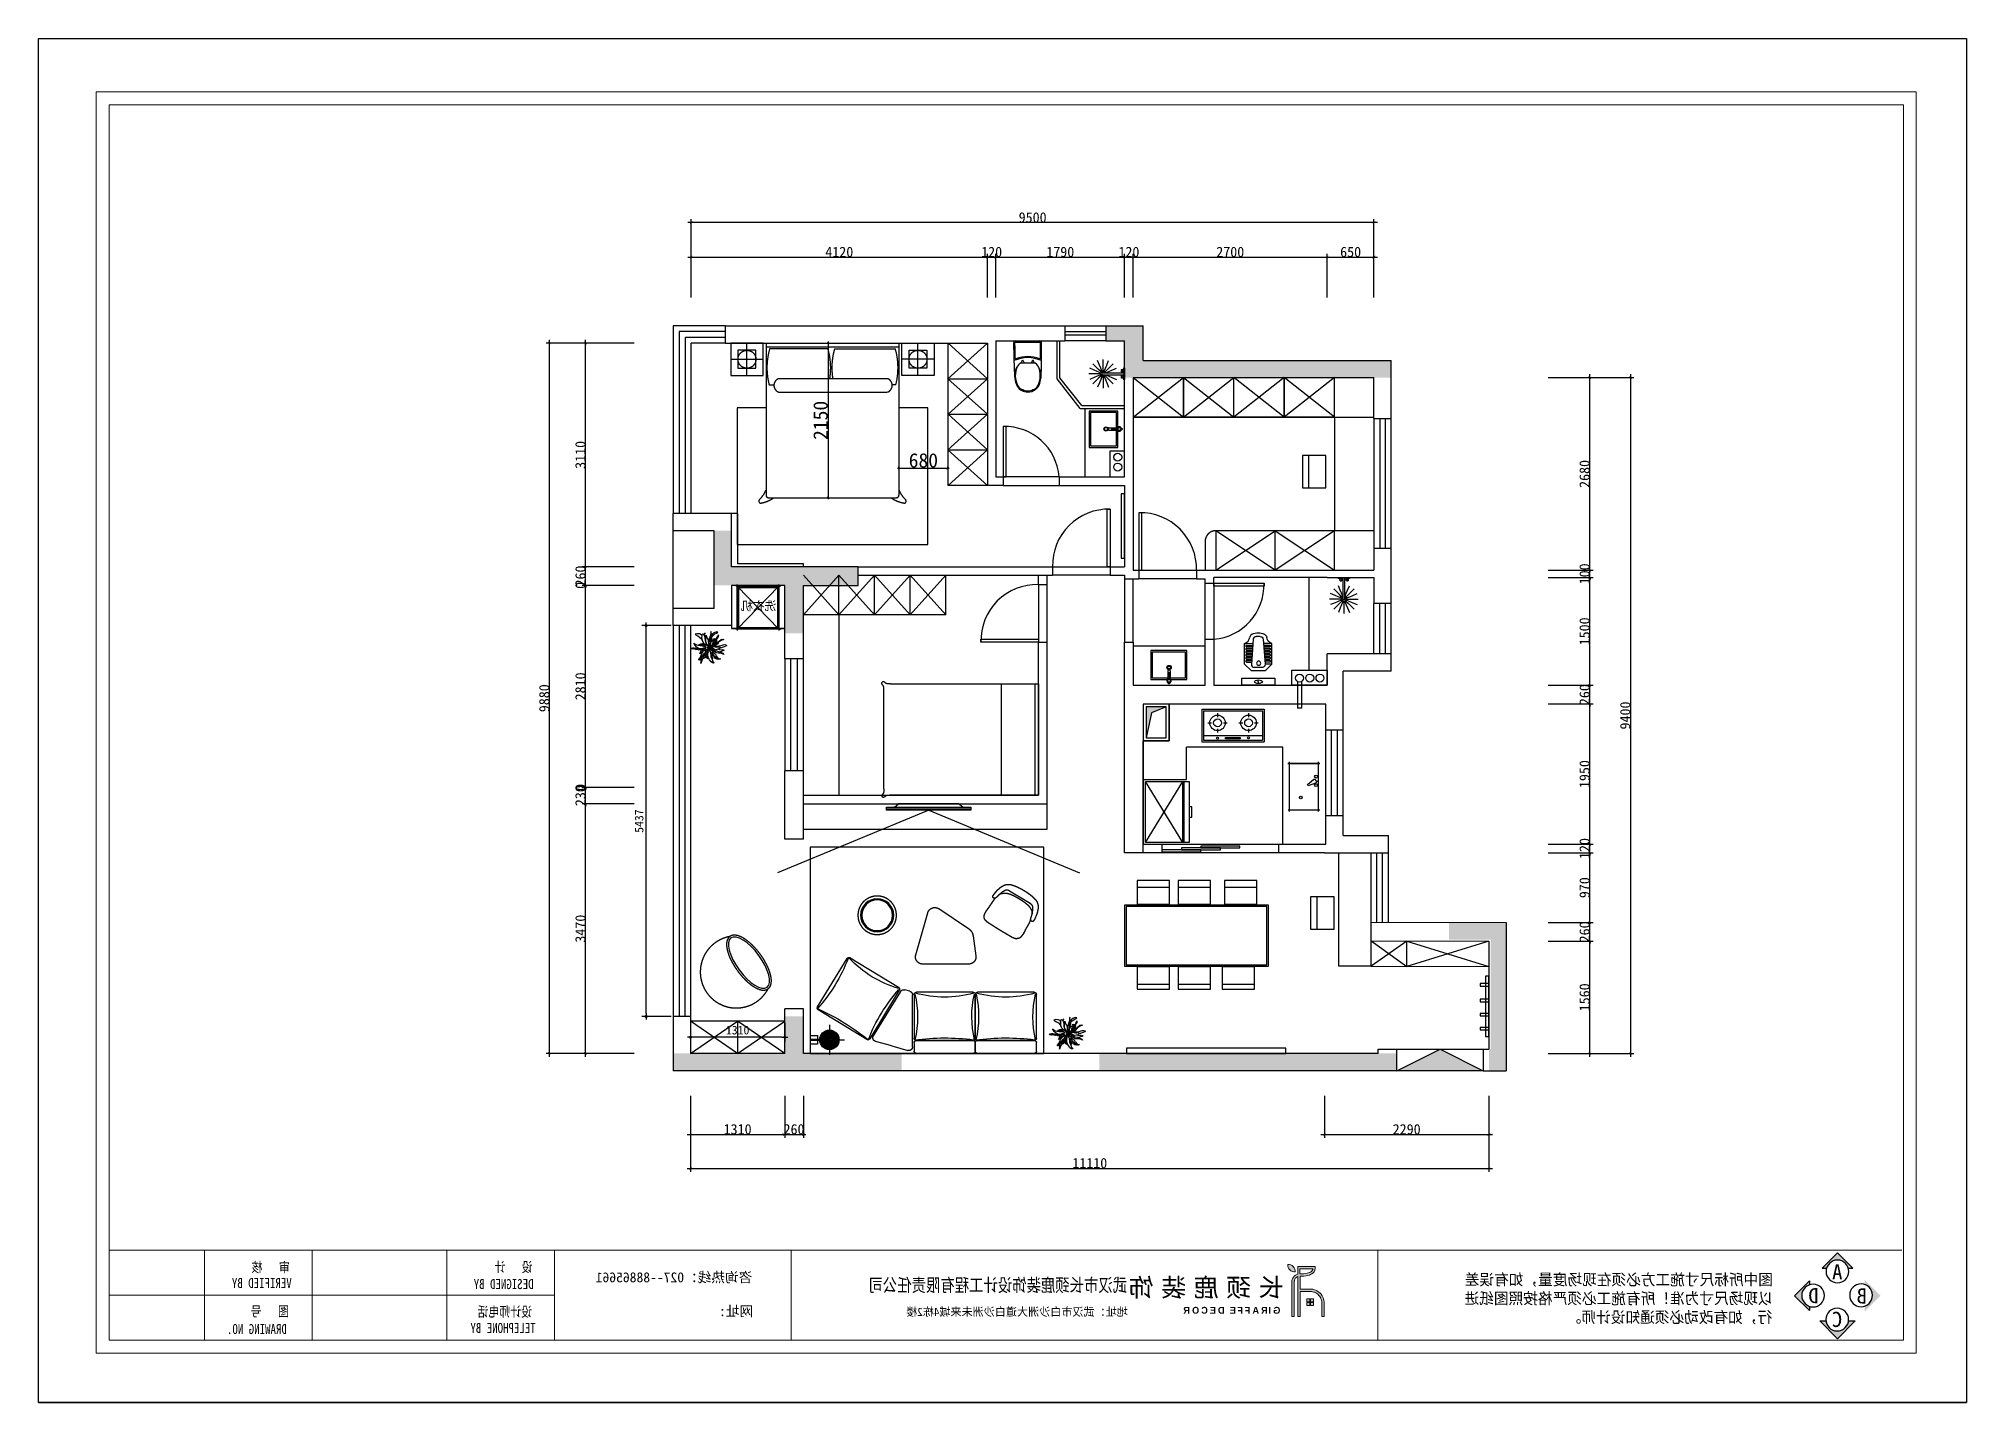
# Model space of a CAD drawing. Header units: inches. Extents: x 1174834 to 1369688, y -175882 to -108740.
# Drawn here: x 1174834 to 1201661, y -146600 to -127629 of the extents above; entities that cross this region are included whole.
import ezdxf

# ---------------------------------------------------------------- set-up
doc = ezdxf.new("R2010")
doc.units = ezdxf.units.IN
doc.header["$LTSCALE"] = 500
doc.header["$MEASUREMENT"] = 0
doc.linetypes.add('ACAD_ISO03W100', pattern=[30, 12, -18])
doc.linetypes.add('DASH', pattern=[0.35, 0.25, -0.1])
for name, color, linetype in [('0--家具', 2, 'Continuous'), ('0--家具细线', 14, 'Continuous'), ('0-原始窗户', 2, 'Continuous'), ('8', 8, 'Continuous'), ('A-01-原始墙体', 7, 'Continuous'), ('FF-FURN', 51, 'Continuous'), ('SH-尺寸标注', 32, 'Continuous'), ('WALL', 255, 'Continuous'), ('填充', 251, 'Continuous'), ('家具', 2, 'Continuous'), ('特细线', 251, 'Continuous')]:
    doc.layers.add(name, color=color, linetype=linetype)
doc.layers.add('022外尺寸标注', color=4, linetype='Continuous', lineweight=0)
doc.layers.add('填充线', color=143, linetype='Continuous', lineweight=9)
doc.styles.add('Arial', font='simhei.ttf')
doc.styles.add('QHGM-宋体', font='', dxfattribs={"width": 0.8})
doc.styles.add('宋体', font='', dxfattribs={"height": 80})
doc.styles.add('样式_1', font='')
doc.styles.add('黑体', font='simhei.ttf', dxfattribs={"height": 80})
doc.styles.get('QHGM-宋体').set_extended_font_data('SimSun')
doc.styles.get('宋体').set_extended_font_data('NSimSun')
doc.styles.get('样式_1').set_extended_font_data('FangSong_GB2312')
doc.dimstyles.new('D_20_2.35', dxfattribs={"dimtxt": 142.857143, "dimasz": 35.714286, "dimexe": 47.619048, "dimexo": 0, "dimgap": 0, "dimtad": 1, "dimdec": 0, "dimzin": 1, "dimdsep": 46, "dimtxsty": 'Standard', "dimblk": 'ARCHTICK', "dimcen": 0.09, "dimdle": 47.619048, "dimclrd": 252, "dimclre": 252, "dimclrt": 134, "dimadec": 0, "dimazin": 0, "dimtfac": 1, "dimtdec": 4, "dimtix": 1, "dimtmove": 2, "dimatfit": 3, "dimfxl": 1, "dimtolj": 1, "dimtzin": 0, "dimarcsym": 0})
doc.dimstyles.new('FS', dxfattribs={"dimscale": 60, "dimtxt": 2, "dimasz": 0.7, "dimexe": 1, "dimexo": 0.5, "dimtad": 1, "dimdec": 0, "dimzin": 0, "dimdsep": 46, "dimtxsty": 'Arial', "dimblk1": 'DOT', "dimblk2": 'DOT', "dimsah": 1, "dimcen": 0, "dimclrd": 8, "dimclre": 8, "dimclrt": 7, "dimadec": 0, "dimazin": 0, "dimtfac": 1, "dimtdec": 0, "dimtix": 1, "dimtmove": 2, "dimatfit": 3, "dimldrblk": 'DOT', "dimfxl": 1, "dimfxlon": 1, "dimtolj": 1, "dimtzin": 0, "dimlwd": -1, "dimarcsym": 0})
doc.dimstyles.new('标注-大', dxfattribs={"dimtxt": 120, "dimasz": 60, "dimexe": 30, "dimexo": 30, "dimgap": 20, "dimtad": 1, "dimtxsty": 'Standard', "dimblk": 'ARCHTICK', "dimcen": 2.5, "dimdle": 20, "dimclrd": 8, "dimadec": 0, "dimazin": 0, "dimtfac": 1, "dimtmove": 2, "dimatfit": 3, "dimldrblk": 'OPEN90', "dimfxl": 1, "dimarcsym": 0})

msp = doc.modelspace()

# ---------------------------------------------------------------- blocks, each defined once
blk = doc.blocks.new('_ArchTick')
at = {"color": 0, "linetype": 'ByBlock', "const_width": 0.15}
blk.add_lwpolyline([(-0.5, -0.5), (0.5, 0.5)], dxfattribs=at)
blk = doc.blocks.new('*D227')
at = {"layer": 'Defpoints', "color": 0, "linetype": 'Continuous', "transparency": 16777216}
for p in [(1183907, -142333), (1185217, -142333), (1185217, -142873)]:
    blk.add_point(p, dxfattribs=at)
at = {"layer": 'SH-尺寸标注', "color": 252, "linetype": 'Continuous', "lineweight": -2, "transparency": 16777216}
for p, q in [((1183907, -142333), (1183907, -142920)), ((1185217, -142333), (1185217, -142920)), ((1183859, -142873), (1185265, -142873))]:
    blk.add_line(p, q, dxfattribs=at)
at = {"layer": 'SH-尺寸标注', "color": 252, "linetype": 'Continuous', "lineweight": -2, "transparency": 16777216, "xscale": 35.71428581050463, "yscale": 35.71428581050463, "zscale": 35.71428581050463, "rotation": 180}
blk.add_blockref('_ArchTick', (1183907, -142873), dxfattribs=at)
at = {"layer": 'SH-尺寸标注', "color": 252, "linetype": 'Continuous', "lineweight": -2, "transparency": 16777216, "xscale": 35.71428581050463, "yscale": 35.71428581050463, "zscale": 35.71428581050463}
blk.add_blockref('_ArchTick', (1185217, -142873), dxfattribs=at)
at = {"layer": 'SH-尺寸标注', "color": 134, "linetype": 'Continuous', "transparency": 16777216, "insert": (1184562, -142801), "char_height": 142.9, "attachment_point": 5}
blk.add_mtext('\\A1;1310', dxfattribs=at)
blk = doc.blocks.new('*D228')
at = {"layer": 'Defpoints', "color": 0, "linetype": 'Continuous', "transparency": 16777216}
for p in [(1185217, -142333), (1185477, -142333), (1185477, -142873)]:
    blk.add_point(p, dxfattribs=at)
at = {"layer": 'SH-尺寸标注', "color": 252, "linetype": 'Continuous', "lineweight": -2, "transparency": 16777216}
for p, q in [((1185217, -142333), (1185217, -142920)), ((1185477, -142333), (1185477, -142920)), ((1185217, -142873), (1185181, -142873)), ((1185217, -142873), (1185477, -142873)), ((1185477, -142873), (1185513, -142873))]:
    blk.add_line(p, q, dxfattribs=at)
at = {"layer": 'SH-尺寸标注', "color": 252, "linetype": 'Continuous', "lineweight": -2, "transparency": 16777216, "xscale": 35.71428581050463, "yscale": 35.71428581050463, "zscale": 35.71428581050463}
blk.add_blockref('_ArchTick', (1185217, -142873), dxfattribs=at)
at = {"layer": 'SH-尺寸标注', "color": 252, "linetype": 'Continuous', "lineweight": -2, "transparency": 16777216, "xscale": 35.71428581050463, "yscale": 35.71428581050463, "zscale": 35.71428581050463, "rotation": 180}
blk.add_blockref('_ArchTick', (1185477, -142873), dxfattribs=at)
at = {"layer": 'SH-尺寸标注', "color": 134, "linetype": 'Continuous', "transparency": 16777216, "insert": (1185347, -142801), "char_height": 142.9, "attachment_point": 5}
blk.add_mtext('\\A1;260', dxfattribs=at)
blk = doc.blocks.new('*D229')
at = {"layer": 'Defpoints', "color": 0, "linetype": 'Continuous', "transparency": 16777216}
for p in [(1192727, -142333), (1195017, -142333), (1195017, -142873)]:
    blk.add_point(p, dxfattribs=at)
at = {"layer": 'SH-尺寸标注', "color": 252, "linetype": 'Continuous', "lineweight": -2, "transparency": 16777216}
for p, q in [((1192727, -142333), (1192727, -142920)), ((1195017, -142333), (1195017, -142920)), ((1192679, -142873), (1195065, -142873))]:
    blk.add_line(p, q, dxfattribs=at)
at = {"layer": 'SH-尺寸标注', "color": 252, "linetype": 'Continuous', "lineweight": -2, "transparency": 16777216, "xscale": 35.71428581050463, "yscale": 35.71428581050463, "zscale": 35.71428581050463, "rotation": 180}
blk.add_blockref('_ArchTick', (1192727, -142873), dxfattribs=at)
at = {"layer": 'SH-尺寸标注', "color": 252, "linetype": 'Continuous', "lineweight": -2, "transparency": 16777216, "xscale": 35.71428581050463, "yscale": 35.71428581050463, "zscale": 35.71428581050463}
blk.add_blockref('_ArchTick', (1195017, -142873), dxfattribs=at)
at = {"layer": 'SH-尺寸标注', "color": 134, "linetype": 'Continuous', "transparency": 16777216, "insert": (1193872, -142801), "char_height": 142.9, "attachment_point": 5}
blk.add_mtext('\\A1;2290', dxfattribs=at)
blk = doc.blocks.new('*D230')
at = {"layer": 'Defpoints', "color": 0, "linetype": 'Continuous', "transparency": 16777216}
for p in [(1183907, -142333), (1195017, -142333), (1195017, -143344)]:
    blk.add_point(p, dxfattribs=at)
at = {"layer": 'SH-尺寸标注', "color": 252, "linetype": 'Continuous', "lineweight": -2, "transparency": 16777216}
for p, q in [((1183907, -142333), (1183907, -143392)), ((1195017, -142333), (1195017, -143392)), ((1183859, -143344), (1195065, -143344))]:
    blk.add_line(p, q, dxfattribs=at)
at = {"layer": 'SH-尺寸标注', "color": 252, "linetype": 'Continuous', "lineweight": -2, "transparency": 16777216, "xscale": 35.71428581050463, "yscale": 35.71428581050463, "zscale": 35.71428581050463, "rotation": 180}
blk.add_blockref('_ArchTick', (1183907, -143344), dxfattribs=at)
at = {"layer": 'SH-尺寸标注', "color": 252, "linetype": 'Continuous', "lineweight": -2, "transparency": 16777216, "xscale": 35.71428581050463, "yscale": 35.71428581050463, "zscale": 35.71428581050463}
blk.add_blockref('_ArchTick', (1195017, -143344), dxfattribs=at)
at = {"layer": 'SH-尺寸标注', "color": 134, "linetype": 'Continuous', "transparency": 16777216, "insert": (1189462, -143272), "char_height": 142.9, "attachment_point": 5}
blk.add_mtext('\\A1;11110', dxfattribs=at)
blk = doc.blocks.new('*D231')
at = {"layer": 'Defpoints', "color": 0, "linetype": 'Continuous', "transparency": 16777216}
for p in [(1182447, -138275), (1183122, -138275), (1183122, -141745)]:
    blk.add_point(p, dxfattribs=at)
at = {"layer": 'SH-尺寸标注', "color": 252, "linetype": 'Continuous', "lineweight": -2, "transparency": 16777216}
for p, q in [((1183122, -138275), (1182399, -138275)), ((1182447, -141793), (1182447, -138228)), ((1183122, -141745), (1182399, -141745))]:
    blk.add_line(p, q, dxfattribs=at)
at = {"layer": 'SH-尺寸标注', "color": 252, "linetype": 'Continuous', "lineweight": -2, "transparency": 16777216, "xscale": 35.71428581050463, "yscale": 35.71428581050463, "zscale": 35.71428581050463}
for p, rotation in [((1182447, -138275), 90), ((1182447, -141745), 270)]:
    blk.add_blockref('_ArchTick', p, dxfattribs=dict(at, rotation=rotation))
at = {"layer": 'SH-尺寸标注', "color": 134, "linetype": 'Continuous', "transparency": 16777216, "insert": (1182375, -140010), "char_height": 142.9, "attachment_point": 5, "rotation": 90}
blk.add_mtext('\\A1;3470', dxfattribs=at)
blk = doc.blocks.new('*D232')
at = {"layer": 'Defpoints', "color": 0, "linetype": 'Continuous', "transparency": 16777216}
for p in [(1182447, -138045), (1183122, -138045), (1183122, -138275)]:
    blk.add_point(p, dxfattribs=at)
at = {"layer": 'SH-尺寸标注', "color": 252, "linetype": 'Continuous', "lineweight": -2, "transparency": 16777216}
for p, q in [((1183122, -138045), (1182399, -138045)), ((1182447, -138045), (1182447, -138010)), ((1182447, -138275), (1182447, -138045)), ((1183122, -138275), (1182399, -138275)), ((1182447, -138275), (1182447, -138311))]:
    blk.add_line(p, q, dxfattribs=at)
at = {"layer": 'SH-尺寸标注', "color": 252, "linetype": 'Continuous', "lineweight": -2, "transparency": 16777216, "xscale": 35.71428581050463, "yscale": 35.71428581050463, "zscale": 35.71428581050463}
for p, rotation in [((1182447, -138045), 270), ((1182447, -138275), 90)]:
    blk.add_blockref('_ArchTick', p, dxfattribs=dict(at, rotation=rotation))
at = {"layer": 'SH-尺寸标注', "color": 134, "linetype": 'Continuous', "transparency": 16777216, "insert": (1182375, -138160), "char_height": 142.9, "attachment_point": 5, "rotation": 90}
blk.add_mtext('\\A1;230', dxfattribs=at)
blk = doc.blocks.new('*D233')
at = {"layer": 'Defpoints', "color": 0, "linetype": 'Continuous', "transparency": 16777216}
for p in [(1182447, -138045), (1183122, -138045), (1183122, -138045)]:
    blk.add_point(p, dxfattribs=at)
at = {"layer": 'SH-尺寸标注', "color": 252, "linetype": 'Continuous', "lineweight": -2, "transparency": 16777216}
for p, q in [((1183122, -138045), (1182399, -138045)), ((1183122, -138045), (1182399, -138045)), ((1182447, -138045), (1182447, -138010)), ((1182447, -138045), (1182447, -138081)), ((1182447, -138045), (1182447, -138045))]:
    blk.add_line(p, q, dxfattribs=at)
at = {"layer": 'SH-尺寸标注', "color": 252, "linetype": 'Continuous', "lineweight": -2, "transparency": 16777216, "xscale": 35.71428581050463, "yscale": 35.71428581050463, "zscale": 35.71428581050463}
for rotation in [90, 270]:
    blk.add_blockref('_ArchTick', (1182447, -138045), dxfattribs=dict(at, rotation=rotation))
at = {"layer": 'SH-尺寸标注', "color": 134, "linetype": 'Continuous', "transparency": 16777216, "insert": (1182375, -138045), "char_height": 142.9, "attachment_point": 5, "rotation": 90}
blk.add_mtext('\\A1;0', dxfattribs=at)
blk = doc.blocks.new('*D234')
at = {"layer": 'Defpoints', "color": 0, "linetype": 'Continuous', "transparency": 16777216}
for p in [(1182447, -135235), (1183122, -135235), (1183122, -138045)]:
    blk.add_point(p, dxfattribs=at)
at = {"layer": 'SH-尺寸标注', "color": 252, "linetype": 'Continuous', "lineweight": -2, "transparency": 16777216}
for p, q in [((1182447, -138093), (1182447, -135188)), ((1183122, -135235), (1182399, -135235)), ((1183122, -138045), (1182399, -138045))]:
    blk.add_line(p, q, dxfattribs=at)
at = {"layer": 'SH-尺寸标注', "color": 252, "linetype": 'Continuous', "lineweight": -2, "transparency": 16777216, "xscale": 35.71428581050463, "yscale": 35.71428581050463, "zscale": 35.71428581050463}
for p, rotation in [((1182447, -135235), 90), ((1182447, -138045), 270)]:
    blk.add_blockref('_ArchTick', p, dxfattribs=dict(at, rotation=rotation))
at = {"layer": 'SH-尺寸标注', "color": 134, "linetype": 'Continuous', "transparency": 16777216, "insert": (1182375, -136640), "char_height": 142.9, "attachment_point": 5, "rotation": 90}
blk.add_mtext('\\A1;2810', dxfattribs=at)
blk = doc.blocks.new('*D235')
at = {"layer": 'Defpoints', "color": 0, "linetype": 'Continuous', "transparency": 16777216}
for p in [(1182447, -135235), (1183122, -135235), (1183122, -135235)]:
    blk.add_point(p, dxfattribs=at)
at = {"layer": 'SH-尺寸标注', "color": 252, "linetype": 'Continuous', "lineweight": -2, "transparency": 16777216}
for p, q in [((1182447, -135235), (1182447, -135200)), ((1183122, -135235), (1182399, -135235)), ((1183122, -135235), (1182399, -135235)), ((1182447, -135235), (1182447, -135271)), ((1182447, -135235), (1182447, -135235))]:
    blk.add_line(p, q, dxfattribs=at)
at = {"layer": 'SH-尺寸标注', "color": 252, "linetype": 'Continuous', "lineweight": -2, "transparency": 16777216, "xscale": 35.71428581050463, "yscale": 35.71428581050463, "zscale": 35.71428581050463}
for rotation in [90, 270]:
    blk.add_blockref('_ArchTick', (1182447, -135235), dxfattribs=dict(at, rotation=rotation))
at = {"layer": 'SH-尺寸标注', "color": 134, "linetype": 'Continuous', "transparency": 16777216, "insert": (1182375, -135235), "char_height": 142.9, "attachment_point": 5, "rotation": 90}
blk.add_mtext('\\A1;0', dxfattribs=at)
blk = doc.blocks.new('*D236')
at = {"layer": 'Defpoints', "color": 0, "linetype": 'Continuous', "transparency": 16777216}
for p in [(1182447, -134975), (1183122, -134975), (1183122, -135235)]:
    blk.add_point(p, dxfattribs=at)
at = {"layer": 'SH-尺寸标注', "color": 252, "linetype": 'Continuous', "lineweight": -2, "transparency": 16777216}
for p, q in [((1183122, -134975), (1182399, -134975)), ((1182447, -134975), (1182447, -134940)), ((1182447, -135235), (1182447, -134975)), ((1183122, -135235), (1182399, -135235)), ((1182447, -135235), (1182447, -135271))]:
    blk.add_line(p, q, dxfattribs=at)
at = {"layer": 'SH-尺寸标注', "color": 252, "linetype": 'Continuous', "lineweight": -2, "transparency": 16777216, "xscale": 35.71428581050463, "yscale": 35.71428581050463, "zscale": 35.71428581050463}
for p, rotation in [((1182447, -134975), 270), ((1182447, -135235), 90)]:
    blk.add_blockref('_ArchTick', p, dxfattribs=dict(at, rotation=rotation))
at = {"layer": 'SH-尺寸标注', "color": 134, "linetype": 'Continuous', "transparency": 16777216, "insert": (1182375, -135105), "char_height": 142.9, "attachment_point": 5, "rotation": 90}
blk.add_mtext('\\A1;260', dxfattribs=at)
blk = doc.blocks.new('*D237')
at = {"layer": 'Defpoints', "color": 0, "linetype": 'Continuous', "transparency": 16777216}
for p in [(1182447, -131865), (1183122, -131865), (1183122, -134975)]:
    blk.add_point(p, dxfattribs=at)
at = {"layer": 'SH-尺寸标注', "color": 252, "linetype": 'Continuous', "lineweight": -2, "transparency": 16777216}
for p, q in [((1183122, -131865), (1182399, -131865)), ((1182447, -135023), (1182447, -131818)), ((1183122, -134975), (1182399, -134975))]:
    blk.add_line(p, q, dxfattribs=at)
at = {"layer": 'SH-尺寸标注', "color": 252, "linetype": 'Continuous', "lineweight": -2, "transparency": 16777216, "xscale": 35.71428581050463, "yscale": 35.71428581050463, "zscale": 35.71428581050463}
for p, rotation in [((1182447, -131865), 90), ((1182447, -134975), 270)]:
    blk.add_blockref('_ArchTick', p, dxfattribs=dict(at, rotation=rotation))
at = {"layer": 'SH-尺寸标注', "color": 134, "linetype": 'Continuous', "transparency": 16777216, "insert": (1182375, -133420), "char_height": 142.9, "attachment_point": 5, "rotation": 90}
blk.add_mtext('\\A1;3110', dxfattribs=at)
blk = doc.blocks.new('*D238')
at = {"layer": 'Defpoints', "color": 0, "linetype": 'Continuous', "transparency": 16777216}
for p in [(1181943, -131865), (1183122, -131865), (1183122, -141745)]:
    blk.add_point(p, dxfattribs=at)
at = {"layer": 'SH-尺寸标注', "color": 252, "linetype": 'Continuous', "lineweight": -2, "transparency": 16777216}
for p, q in [((1183122, -131865), (1181896, -131865)), ((1181943, -141793), (1181943, -131818)), ((1183122, -141745), (1181896, -141745))]:
    blk.add_line(p, q, dxfattribs=at)
at = {"layer": 'SH-尺寸标注', "color": 252, "linetype": 'Continuous', "lineweight": -2, "transparency": 16777216, "xscale": 35.71428581050463, "yscale": 35.71428581050463, "zscale": 35.71428581050463}
for p, rotation in [((1181943, -131865), 90), ((1181943, -141745), 270)]:
    blk.add_blockref('_ArchTick', p, dxfattribs=dict(at, rotation=rotation))
at = {"layer": 'SH-尺寸标注', "color": 134, "linetype": 'Continuous', "transparency": 16777216, "insert": (1181872, -136805), "char_height": 142.9, "attachment_point": 5, "rotation": 90}
blk.add_mtext('\\A1;9880', dxfattribs=at)
blk = doc.blocks.new('*D239')
at = {"layer": 'Defpoints', "color": 0, "linetype": 'Continuous', "transparency": 16777216}
for p in [(1188037, -130669), (1183917, -131229), (1188037, -131229)]:
    blk.add_point(p, dxfattribs=at)
at = {"layer": 'SH-尺寸标注', "color": 252, "linetype": 'Continuous', "lineweight": -2, "transparency": 16777216}
for p, q in [((1183917, -131229), (1183917, -130622)), ((1188037, -131229), (1188037, -130622)), ((1183869, -130669), (1188085, -130669))]:
    blk.add_line(p, q, dxfattribs=at)
at = {"layer": 'SH-尺寸标注', "color": 252, "linetype": 'Continuous', "lineweight": -2, "transparency": 16777216, "xscale": 35.71428581050463, "yscale": 35.71428581050463, "zscale": 35.71428581050463, "rotation": 180}
blk.add_blockref('_ArchTick', (1183917, -130669), dxfattribs=at)
at = {"layer": 'SH-尺寸标注', "color": 252, "linetype": 'Continuous', "lineweight": -2, "transparency": 16777216, "xscale": 35.71428581050463, "yscale": 35.71428581050463, "zscale": 35.71428581050463}
blk.add_blockref('_ArchTick', (1188037, -130669), dxfattribs=at)
at = {"layer": 'SH-尺寸标注', "color": 134, "linetype": 'Continuous', "transparency": 16777216, "insert": (1185977, -130598), "char_height": 142.9, "attachment_point": 5}
blk.add_mtext('\\A1;4120', dxfattribs=at)
blk = doc.blocks.new('*D240')
at = {"layer": 'Defpoints', "color": 0, "linetype": 'Continuous', "transparency": 16777216}
for p in [(1188157, -130669), (1188037, -131229), (1188157, -131229)]:
    blk.add_point(p, dxfattribs=at)
at = {"layer": 'SH-尺寸标注', "color": 252, "linetype": 'Continuous', "lineweight": -2, "transparency": 16777216}
for p, q in [((1188037, -131229), (1188037, -130622)), ((1188157, -131229), (1188157, -130622)), ((1188037, -130669), (1188001, -130669)), ((1188037, -130669), (1188157, -130669)), ((1188157, -130669), (1188193, -130669))]:
    blk.add_line(p, q, dxfattribs=at)
at = {"layer": 'SH-尺寸标注', "color": 252, "linetype": 'Continuous', "lineweight": -2, "transparency": 16777216, "xscale": 35.71428581050463, "yscale": 35.71428581050463, "zscale": 35.71428581050463}
blk.add_blockref('_ArchTick', (1188037, -130669), dxfattribs=at)
at = {"layer": 'SH-尺寸标注', "color": 252, "linetype": 'Continuous', "lineweight": -2, "transparency": 16777216, "xscale": 35.71428581050463, "yscale": 35.71428581050463, "zscale": 35.71428581050463, "rotation": 180}
blk.add_blockref('_ArchTick', (1188157, -130669), dxfattribs=at)
at = {"layer": 'SH-尺寸标注', "color": 134, "linetype": 'Continuous', "transparency": 16777216, "insert": (1188097, -130598), "char_height": 142.9, "attachment_point": 5}
blk.add_mtext('\\A1;120', dxfattribs=at)
blk = doc.blocks.new('*D241')
at = {"layer": 'Defpoints', "color": 0, "linetype": 'Continuous', "transparency": 16777216}
for p in [(1189947, -130669), (1188157, -131229), (1189947, -131229)]:
    blk.add_point(p, dxfattribs=at)
at = {"layer": 'SH-尺寸标注', "color": 252, "linetype": 'Continuous', "lineweight": -2, "transparency": 16777216}
for p, q in [((1188157, -131229), (1188157, -130622)), ((1189947, -131229), (1189947, -130622)), ((1188109, -130669), (1189995, -130669))]:
    blk.add_line(p, q, dxfattribs=at)
at = {"layer": 'SH-尺寸标注', "color": 252, "linetype": 'Continuous', "lineweight": -2, "transparency": 16777216, "xscale": 35.71428581050463, "yscale": 35.71428581050463, "zscale": 35.71428581050463, "rotation": 180}
blk.add_blockref('_ArchTick', (1188157, -130669), dxfattribs=at)
at = {"layer": 'SH-尺寸标注', "color": 252, "linetype": 'Continuous', "lineweight": -2, "transparency": 16777216, "xscale": 35.71428581050463, "yscale": 35.71428581050463, "zscale": 35.71428581050463}
blk.add_blockref('_ArchTick', (1189947, -130669), dxfattribs=at)
at = {"layer": 'SH-尺寸标注', "color": 134, "linetype": 'Continuous', "transparency": 16777216, "insert": (1189052, -130598), "char_height": 142.9, "attachment_point": 5}
blk.add_mtext('\\A1;1790', dxfattribs=at)
blk = doc.blocks.new('*D242')
at = {"layer": 'Defpoints', "color": 0, "linetype": 'Continuous', "transparency": 16777216}
for p in [(1190067, -130669), (1189947, -131229), (1190067, -131229)]:
    blk.add_point(p, dxfattribs=at)
at = {"layer": 'SH-尺寸标注', "color": 252, "linetype": 'Continuous', "lineweight": -2, "transparency": 16777216}
for p, q in [((1189947, -131229), (1189947, -130622)), ((1190067, -131229), (1190067, -130622)), ((1189947, -130669), (1189911, -130669)), ((1189947, -130669), (1190067, -130669)), ((1190067, -130669), (1190103, -130669))]:
    blk.add_line(p, q, dxfattribs=at)
at = {"layer": 'SH-尺寸标注', "color": 252, "linetype": 'Continuous', "lineweight": -2, "transparency": 16777216, "xscale": 35.71428581050463, "yscale": 35.71428581050463, "zscale": 35.71428581050463}
blk.add_blockref('_ArchTick', (1189947, -130669), dxfattribs=at)
at = {"layer": 'SH-尺寸标注', "color": 252, "linetype": 'Continuous', "lineweight": -2, "transparency": 16777216, "xscale": 35.71428581050463, "yscale": 35.71428581050463, "zscale": 35.71428581050463, "rotation": 180}
blk.add_blockref('_ArchTick', (1190067, -130669), dxfattribs=at)
at = {"layer": 'SH-尺寸标注', "color": 134, "linetype": 'Continuous', "transparency": 16777216, "insert": (1190007, -130598), "char_height": 142.9, "attachment_point": 5}
blk.add_mtext('\\A1;120', dxfattribs=at)
blk = doc.blocks.new('*D243')
at = {"layer": 'Defpoints', "color": 0, "linetype": 'Continuous', "transparency": 16777216}
for p in [(1192767, -130669), (1190067, -131229), (1192767, -131229)]:
    blk.add_point(p, dxfattribs=at)
at = {"layer": 'SH-尺寸标注', "color": 252, "linetype": 'Continuous', "lineweight": -2, "transparency": 16777216}
for p, q in [((1190067, -131229), (1190067, -130622)), ((1192767, -131229), (1192767, -130622)), ((1190019, -130669), (1192815, -130669))]:
    blk.add_line(p, q, dxfattribs=at)
at = {"layer": 'SH-尺寸标注', "color": 252, "linetype": 'Continuous', "lineweight": -2, "transparency": 16777216, "xscale": 35.71428581050463, "yscale": 35.71428581050463, "zscale": 35.71428581050463, "rotation": 180}
blk.add_blockref('_ArchTick', (1190067, -130669), dxfattribs=at)
at = {"layer": 'SH-尺寸标注', "color": 252, "linetype": 'Continuous', "lineweight": -2, "transparency": 16777216, "xscale": 35.71428581050463, "yscale": 35.71428581050463, "zscale": 35.71428581050463}
blk.add_blockref('_ArchTick', (1192767, -130669), dxfattribs=at)
at = {"layer": 'SH-尺寸标注', "color": 134, "linetype": 'Continuous', "transparency": 16777216, "insert": (1191417, -130598), "char_height": 142.9, "attachment_point": 5}
blk.add_mtext('\\A1;2700', dxfattribs=at)
blk = doc.blocks.new('*D244')
at = {"layer": 'Defpoints', "color": 0, "linetype": 'Continuous', "transparency": 16777216}
for p in [(1193417, -130669), (1192767, -131229), (1193417, -131229)]:
    blk.add_point(p, dxfattribs=at)
at = {"layer": 'SH-尺寸标注', "color": 252, "linetype": 'Continuous', "lineweight": -2, "transparency": 16777216}
for p, q in [((1192767, -131229), (1192767, -130622)), ((1193417, -131229), (1193417, -130622)), ((1192719, -130669), (1193465, -130669))]:
    blk.add_line(p, q, dxfattribs=at)
at = {"layer": 'SH-尺寸标注', "color": 252, "linetype": 'Continuous', "lineweight": -2, "transparency": 16777216, "xscale": 35.71428581050463, "yscale": 35.71428581050463, "zscale": 35.71428581050463, "rotation": 180}
blk.add_blockref('_ArchTick', (1192767, -130669), dxfattribs=at)
at = {"layer": 'SH-尺寸标注', "color": 252, "linetype": 'Continuous', "lineweight": -2, "transparency": 16777216, "xscale": 35.71428581050463, "yscale": 35.71428581050463, "zscale": 35.71428581050463}
blk.add_blockref('_ArchTick', (1193417, -130669), dxfattribs=at)
at = {"layer": 'SH-尺寸标注', "color": 134, "linetype": 'Continuous', "transparency": 16777216, "insert": (1193092, -130598), "char_height": 142.9, "attachment_point": 5}
blk.add_mtext('\\A1;650', dxfattribs=at)
blk = doc.blocks.new('*D245')
at = {"layer": 'Defpoints', "color": 0, "linetype": 'Continuous', "transparency": 16777216}
for p in [(1183917, -130189), (1183917, -131229), (1193417, -131229)]:
    blk.add_point(p, dxfattribs=at)
at = {"layer": 'SH-尺寸标注', "color": 252, "linetype": 'Continuous', "lineweight": -2, "transparency": 16777216}
for p, q in [((1193465, -130189), (1183869, -130189)), ((1183917, -131229), (1183917, -130142)), ((1193417, -131229), (1193417, -130142))]:
    blk.add_line(p, q, dxfattribs=at)
at = {"layer": 'SH-尺寸标注', "color": 252, "linetype": 'Continuous', "lineweight": -2, "transparency": 16777216, "xscale": 35.71428581050463, "yscale": 35.71428581050463, "zscale": 35.71428581050463, "rotation": 180}
blk.add_blockref('_ArchTick', (1183917, -130189), dxfattribs=at)
at = {"layer": 'SH-尺寸标注', "color": 252, "linetype": 'Continuous', "lineweight": -2, "transparency": 16777216, "xscale": 35.71428581050463, "yscale": 35.71428581050463, "zscale": 35.71428581050463}
blk.add_blockref('_ArchTick', (1193417, -130189), dxfattribs=at)
at = {"layer": 'SH-尺寸标注', "color": 134, "linetype": 'Continuous', "transparency": 16777216, "insert": (1188667, -130118), "char_height": 142.9, "attachment_point": 5}
blk.add_mtext('\\A1;9500', dxfattribs=at)
blk = doc.blocks.new('*D246')
at = {"layer": 'Defpoints', "color": 0, "linetype": 'Continuous', "transparency": 16777216}
for p in [(1195842, -140185), (1196419, -140185), (1195842, -141745)]:
    blk.add_point(p, dxfattribs=at)
at = {"layer": 'SH-尺寸标注', "color": 252, "linetype": 'Continuous', "lineweight": -2, "transparency": 16777216}
for p, q in [((1195842, -140185), (1196467, -140185)), ((1196419, -141793), (1196419, -140138)), ((1195842, -141745), (1196467, -141745))]:
    blk.add_line(p, q, dxfattribs=at)
at = {"layer": 'SH-尺寸标注', "color": 252, "linetype": 'Continuous', "lineweight": -2, "transparency": 16777216, "xscale": 35.71428581050463, "yscale": 35.71428581050463, "zscale": 35.71428581050463}
for p, rotation in [((1196419, -140185), 90), ((1196419, -141745), 270)]:
    blk.add_blockref('_ArchTick', p, dxfattribs=dict(at, rotation=rotation))
at = {"layer": 'SH-尺寸标注', "color": 134, "linetype": 'Continuous', "transparency": 16777216, "insert": (1196348, -140965), "char_height": 142.9, "attachment_point": 5, "rotation": 90}
blk.add_mtext('\\A1;1560', dxfattribs=at)
blk = doc.blocks.new('*D247')
at = {"layer": 'Defpoints', "color": 0, "linetype": 'Continuous', "transparency": 16777216}
for p in [(1195842, -139925), (1196419, -139925), (1195842, -140185)]:
    blk.add_point(p, dxfattribs=at)
at = {"layer": 'SH-尺寸标注', "color": 252, "linetype": 'Continuous', "lineweight": -2, "transparency": 16777216}
for p, q in [((1195842, -139925), (1196467, -139925)), ((1196419, -139925), (1196419, -139890)), ((1196419, -140185), (1196419, -139925)), ((1195842, -140185), (1196467, -140185)), ((1196419, -140185), (1196419, -140221))]:
    blk.add_line(p, q, dxfattribs=at)
at = {"layer": 'SH-尺寸标注', "color": 252, "linetype": 'Continuous', "lineweight": -2, "transparency": 16777216, "xscale": 35.71428581050463, "yscale": 35.71428581050463, "zscale": 35.71428581050463}
for p, rotation in [((1196419, -139925), 270), ((1196419, -140185), 90)]:
    blk.add_blockref('_ArchTick', p, dxfattribs=dict(at, rotation=rotation))
at = {"layer": 'SH-尺寸标注', "color": 134, "linetype": 'Continuous', "transparency": 16777216, "insert": (1196348, -140055), "char_height": 142.9, "attachment_point": 5, "rotation": 90}
blk.add_mtext('\\A1;260', dxfattribs=at)
blk = doc.blocks.new('*D248')
at = {"layer": 'Defpoints', "color": 0, "linetype": 'Continuous', "transparency": 16777216}
for p in [(1195842, -138955), (1196419, -138955), (1195842, -139925)]:
    blk.add_point(p, dxfattribs=at)
at = {"layer": 'SH-尺寸标注', "color": 252, "linetype": 'Continuous', "lineweight": -2, "transparency": 16777216}
for p, q in [((1195842, -138955), (1196467, -138955)), ((1196419, -139973), (1196419, -138908)), ((1195842, -139925), (1196467, -139925))]:
    blk.add_line(p, q, dxfattribs=at)
at = {"layer": 'SH-尺寸标注', "color": 252, "linetype": 'Continuous', "lineweight": -2, "transparency": 16777216, "xscale": 35.71428581050463, "yscale": 35.71428581050463, "zscale": 35.71428581050463}
for p, rotation in [((1196419, -138955), 90), ((1196419, -139925), 270)]:
    blk.add_blockref('_ArchTick', p, dxfattribs=dict(at, rotation=rotation))
at = {"layer": 'SH-尺寸标注', "color": 134, "linetype": 'Continuous', "transparency": 16777216, "insert": (1196348, -139440), "char_height": 142.9, "attachment_point": 5, "rotation": 90}
blk.add_mtext('\\A1;970', dxfattribs=at)
blk = doc.blocks.new('*D249')
at = {"layer": 'Defpoints', "color": 0, "linetype": 'Continuous', "transparency": 16777216}
for p in [(1195842, -138835), (1195842, -138955), (1196419, -138835)]:
    blk.add_point(p, dxfattribs=at)
at = {"layer": 'SH-尺寸标注', "color": 252, "linetype": 'Continuous', "lineweight": -2, "transparency": 16777216}
for p, q in [((1195842, -138835), (1196467, -138835)), ((1195842, -138955), (1196467, -138955)), ((1196419, -138835), (1196419, -138800)), ((1196419, -138955), (1196419, -138835)), ((1196419, -138955), (1196419, -138991))]:
    blk.add_line(p, q, dxfattribs=at)
at = {"layer": 'SH-尺寸标注', "color": 252, "linetype": 'Continuous', "lineweight": -2, "transparency": 16777216, "xscale": 35.71428581050463, "yscale": 35.71428581050463, "zscale": 35.71428581050463}
for p, rotation in [((1196419, -138835), 270), ((1196419, -138955), 90)]:
    blk.add_blockref('_ArchTick', p, dxfattribs=dict(at, rotation=rotation))
at = {"layer": 'SH-尺寸标注', "color": 134, "linetype": 'Continuous', "transparency": 16777216, "insert": (1196348, -138895), "char_height": 142.9, "attachment_point": 5, "rotation": 90}
blk.add_mtext('\\A1;120', dxfattribs=at)
blk = doc.blocks.new('*D250')
at = {"layer": 'Defpoints', "color": 0, "linetype": 'Continuous', "transparency": 16777216}
for p in [(1195842, -136885), (1196419, -136885), (1195842, -138835)]:
    blk.add_point(p, dxfattribs=at)
at = {"layer": 'SH-尺寸标注', "color": 252, "linetype": 'Continuous', "lineweight": -2, "transparency": 16777216}
for p, q in [((1195842, -136885), (1196467, -136885)), ((1196419, -138883), (1196419, -136838)), ((1195842, -138835), (1196467, -138835))]:
    blk.add_line(p, q, dxfattribs=at)
at = {"layer": 'SH-尺寸标注', "color": 252, "linetype": 'Continuous', "lineweight": -2, "transparency": 16777216, "xscale": 35.71428581050463, "yscale": 35.71428581050463, "zscale": 35.71428581050463}
for p, rotation in [((1196419, -136885), 90), ((1196419, -138835), 270)]:
    blk.add_blockref('_ArchTick', p, dxfattribs=dict(at, rotation=rotation))
at = {"layer": 'SH-尺寸标注', "color": 134, "linetype": 'Continuous', "transparency": 16777216, "insert": (1196348, -137860), "char_height": 142.9, "attachment_point": 5, "rotation": 90}
blk.add_mtext('\\A1;1950', dxfattribs=at)
blk = doc.blocks.new('*D251')
at = {"layer": 'Defpoints', "color": 0, "linetype": 'Continuous', "transparency": 16777216}
for p in [(1195842, -136625), (1196419, -136625), (1195842, -136885)]:
    blk.add_point(p, dxfattribs=at)
at = {"layer": 'SH-尺寸标注', "color": 252, "linetype": 'Continuous', "lineweight": -2, "transparency": 16777216}
for p, q in [((1195842, -136625), (1196467, -136625)), ((1196419, -136625), (1196419, -136590)), ((1196419, -136885), (1196419, -136625)), ((1195842, -136885), (1196467, -136885)), ((1196419, -136885), (1196419, -136921))]:
    blk.add_line(p, q, dxfattribs=at)
at = {"layer": 'SH-尺寸标注', "color": 252, "linetype": 'Continuous', "lineweight": -2, "transparency": 16777216, "xscale": 35.71428581050463, "yscale": 35.71428581050463, "zscale": 35.71428581050463}
for p, rotation in [((1196419, -136625), 270), ((1196419, -136885), 90)]:
    blk.add_blockref('_ArchTick', p, dxfattribs=dict(at, rotation=rotation))
at = {"layer": 'SH-尺寸标注', "color": 134, "linetype": 'Continuous', "transparency": 16777216, "insert": (1196348, -136755), "char_height": 142.9, "attachment_point": 5, "rotation": 90}
blk.add_mtext('\\A1;260', dxfattribs=at)
blk = doc.blocks.new('*D252')
at = {"layer": 'Defpoints', "color": 0, "linetype": 'Continuous', "transparency": 16777216}
for p in [(1195842, -135125), (1196419, -135125), (1195842, -136625)]:
    blk.add_point(p, dxfattribs=at)
at = {"layer": 'SH-尺寸标注', "color": 252, "linetype": 'Continuous', "lineweight": -2, "transparency": 16777216}
for p, q in [((1195842, -135125), (1196467, -135125)), ((1196419, -136673), (1196419, -135078)), ((1195842, -136625), (1196467, -136625))]:
    blk.add_line(p, q, dxfattribs=at)
at = {"layer": 'SH-尺寸标注', "color": 252, "linetype": 'Continuous', "lineweight": -2, "transparency": 16777216, "xscale": 35.71428581050463, "yscale": 35.71428581050463, "zscale": 35.71428581050463}
for p, rotation in [((1196419, -135125), 90), ((1196419, -136625), 270)]:
    blk.add_blockref('_ArchTick', p, dxfattribs=dict(at, rotation=rotation))
at = {"layer": 'SH-尺寸标注', "color": 134, "linetype": 'Continuous', "transparency": 16777216, "insert": (1196348, -135875), "char_height": 142.9, "attachment_point": 5, "rotation": 90}
blk.add_mtext('\\A1;1500', dxfattribs=at)
blk = doc.blocks.new('*D253')
at = {"layer": 'Defpoints', "color": 0, "linetype": 'Continuous', "transparency": 16777216}
for p in [(1195842, -135025), (1195842, -135125), (1196419, -135025)]:
    blk.add_point(p, dxfattribs=at)
at = {"layer": 'SH-尺寸标注', "color": 252, "linetype": 'Continuous', "lineweight": -2, "transparency": 16777216}
for p, q in [((1195842, -135025), (1196467, -135025)), ((1195842, -135125), (1196467, -135125)), ((1196419, -135025), (1196419, -134990)), ((1196419, -135125), (1196419, -135025)), ((1196419, -135125), (1196419, -135161))]:
    blk.add_line(p, q, dxfattribs=at)
at = {"layer": 'SH-尺寸标注', "color": 252, "linetype": 'Continuous', "lineweight": -2, "transparency": 16777216, "xscale": 35.71428581050463, "yscale": 35.71428581050463, "zscale": 35.71428581050463}
for p, rotation in [((1196419, -135025), 270), ((1196419, -135125), 90)]:
    blk.add_blockref('_ArchTick', p, dxfattribs=dict(at, rotation=rotation))
at = {"layer": 'SH-尺寸标注', "color": 134, "linetype": 'Continuous', "transparency": 16777216, "insert": (1196348, -135075), "char_height": 142.9, "attachment_point": 5, "rotation": 90}
blk.add_mtext('\\A1;100', dxfattribs=at)
blk = doc.blocks.new('*D254')
at = {"layer": 'Defpoints', "color": 0, "linetype": 'Continuous', "transparency": 16777216}
for p in [(1195842, -132345), (1196419, -132345), (1195842, -135025)]:
    blk.add_point(p, dxfattribs=at)
at = {"layer": 'SH-尺寸标注', "color": 252, "linetype": 'Continuous', "lineweight": -2, "transparency": 16777216}
for p, q in [((1195842, -132345), (1196467, -132345)), ((1196419, -135073), (1196419, -132298)), ((1195842, -135025), (1196467, -135025))]:
    blk.add_line(p, q, dxfattribs=at)
at = {"layer": 'SH-尺寸标注', "color": 252, "linetype": 'Continuous', "lineweight": -2, "transparency": 16777216, "xscale": 35.71428581050463, "yscale": 35.71428581050463, "zscale": 35.71428581050463}
for p, rotation in [((1196419, -132345), 90), ((1196419, -135025), 270)]:
    blk.add_blockref('_ArchTick', p, dxfattribs=dict(at, rotation=rotation))
at = {"layer": 'SH-尺寸标注', "color": 134, "linetype": 'Continuous', "transparency": 16777216, "insert": (1196348, -133685), "char_height": 142.9, "attachment_point": 5, "rotation": 90}
blk.add_mtext('\\A1;2680', dxfattribs=at)
blk = doc.blocks.new('*D255')
at = {"layer": 'Defpoints', "color": 0, "linetype": 'Continuous', "transparency": 16777216}
for p in [(1195842, -132345), (1195842, -141745), (1196985, -141745)]:
    blk.add_point(p, dxfattribs=at)
at = {"layer": 'SH-尺寸标注', "color": 252, "linetype": 'Continuous', "lineweight": -2, "transparency": 16777216}
for p, q in [((1195842, -132345), (1197033, -132345)), ((1196985, -132298), (1196985, -141793)), ((1195842, -141745), (1197033, -141745))]:
    blk.add_line(p, q, dxfattribs=at)
at = {"layer": 'SH-尺寸标注', "color": 252, "linetype": 'Continuous', "lineweight": -2, "transparency": 16777216, "xscale": 35.71428581050463, "yscale": 35.71428581050463, "zscale": 35.71428581050463}
for p, rotation in [((1196985, -132345), 90), ((1196985, -141745), 270)]:
    blk.add_blockref('_ArchTick', p, dxfattribs=dict(at, rotation=rotation))
at = {"layer": 'SH-尺寸标注', "color": 134, "linetype": 'Continuous', "transparency": 16777216, "insert": (1196914, -137045), "char_height": 142.9, "attachment_point": 5, "rotation": 90}
blk.add_mtext('\\A1;9400', dxfattribs=at)
blk = doc.blocks.new('YLD.Studio-02-155')
at = {"layer": 'FF-FURN', "color": 253}
for p, q in [((-677, 27), (-677, -30)), ((-643, 67), (-292, 93)), ((-294, 189), (-582, 189)), ((-582, 189), (-582, 72)), ((-294, 189), (-200, 93)), ((-294, 189), (-294, 93)), ((-250, 57), (-250, -61)), ((-200, 93), (-200, -97)), ((-643, -71), (-292, -96)), ((-582, -192), (-582, -75)), ((-294, -192), (-582, -192)), ((-294, -192), (-200, -97))]:
    blk.add_line(p, q, dxfattribs=at)
at = {"layer": 'FF-FURN', "color": 251}
for p, q in [((-556, 161), (-556, 74)), ((-534, 161), (-534, 76)), ((-514, 160), (-514, 77)), ((-491, 160), (-491, 79)), ((-471, 160), (-471, 81)), ((-449, 160), (-449, 82)), ((-429, 159), (-429, 84)), ((-406, 159), (-406, 85)), ((-388, 159), (-388, 87)), ((-366, 159), (-366, 88)), ((-346, 161), (-346, 90)), ((-323, 161), (-323, 91)), ((-556, -164), (-556, -78)), ((-534, -164), (-534, -79)), ((-514, -163), (-514, -81)), ((-491, -163), (-491, -82)), ((-471, -163), (-471, -84)), ((-449, -163), (-449, -86)), ((-429, -163), (-429, -87)), ((-406, -163), (-406, -89)), ((-388, -163), (-388, -90)), ((-366, -163), (-366, -92)), ((-346, -164), (-346, -93)), ((-323, -164), (-323, -95))]:
    blk.add_line(p, q, dxfattribs=at)
at = {"layer": 'FF-FURN', "color": 253}
blk.add_lwpolyline([(0, 230), (0, -230), (-100, -230), (-100, 230)], close=True, dxfattribs=at)
at = {"layer": 'FF-FURN', "color": 253, "extrusion": (0, 0, -1)}
for centre, major_axis, ratio, start_param, end_param in [((-539, -1), (-135, -135), 1, 0.322824, 1.238257), ((-666, 70), (38.6, 31.5), 0.902843, 4.16241, 5.262368), ((-639, 30), (-26.7, -26.7), 1, 0.715172, 2.250128), ((-686, 224), (-71.7, 85.5), 0.937093, 2.564574, 3.718612), ((-289, 53), (-28.2, -28.2), 1, 2.279041, 3.82138)]:
    blk.add_ellipse(centre, major_axis=major_axis, ratio=ratio, start_param=start_param, end_param=end_param, dxfattribs=at)
at = {"layer": 'FF-FURN', "color": 251, "extrusion": (0, 0, -1)}
for centre, major_axis, start_param, end_param in [((-545, 161), (7.95, -7.95), 2.356194, 5.497787), ((-503, 160), (7.95, -7.95), 2.356194, 5.497787), ((-460, 160), (-7.95, -7.95), 0.785398, 3.926991), ((-418, 159), (-7.95, -7.95), 0.785398, 3.926991), ((-377, 159), (-7.95, -7.95), 0.785398, 3.926991), ((-335, 161), (-7.95, -7.95), 0.785398, 3.926991), ((-307, 4), (20.5, -20.5), 0.785398, 7.068583)]:
    blk.add_ellipse(centre, major_axis=major_axis, ratio=1, start_param=start_param, end_param=end_param, dxfattribs=at)
at = {"layer": 'FF-FURN', "color": 250}
blk.add_ellipse((-50, 0), major_axis=(0, 55.8), ratio=0.441777, start_param=-3.141592653589793, end_param=3.141592653589792, dxfattribs=at)
at = {"layer": 'FF-FURN', "color": 253}
for centre, major_axis, ratio, start_param, end_param in [((-666, -73), (38.6, -31.5), 0.902843, 4.16241, 5.262368), ((-639, -33), (-26.7, 26.7), 1, 0.715172, 2.250128), ((-686, -227), (-71.7, -85.5), 0.937093, 2.564574, 3.718612), ((-289, -56), (-28.2, 28.2), 1, 2.279041, 3.82138)]:
    blk.add_ellipse(centre, major_axis=major_axis, ratio=ratio, start_param=start_param, end_param=end_param, dxfattribs=at)
at = {"layer": 'FF-FURN', "color": 251}
for centre, major_axis, start_param, end_param in [((-545, -164), (7.95, 7.95), 2.356194, 5.497787), ((-503, -163), (7.95, 7.95), 2.356194, 5.497787), ((-460, -163), (-7.95, 7.95), 0.785398, 3.926991), ((-418, -163), (-7.95, 7.95), 0.785398, 3.926991), ((-377, -163), (-7.95, 7.95), 0.785398, 3.926991), ((-335, -164), (-7.95, 7.95), 0.785398, 3.926991)]:
    blk.add_ellipse(centre, major_axis=major_axis, ratio=1, start_param=start_param, end_param=end_param, dxfattribs=at)
at = {"layer": 'FF-FURN', "color": 250}
blk.add_spline([(-25, -2), (-38, 3), (-67, -5), (-75, -2)], degree=3, dxfattribs=at)
blk = doc.blocks.new('A$C48916692')
at = {"color": 3, "linetype": 'DASH', "ltscale": 150}
for p, q in [((9952, 6466), (9675, 6505)), ((9560, 6406), (9560, 5764)), ((10331, 5987), (10056, 6400)), ((9688, 5668), (10275, 5835)), ((8422, 5333), (8359, 5558)), ((8407, 5622), (9134, 5622)), ((8560, 5079), (9180, 5458)), ((9182, 5585), (9202, 5514)), ((8422, 5333), (8485, 5108))]:
    blk.add_line(p, q, dxfattribs=at)
for points in [[(8348, 7346), (8468, 7346, -0.414214), (8498, 7316), (8498, 6526, -0.414214), (8468, 6496), (8348, 6496, -0.414214), (8318, 6526), (8318, 7316, -0.414214)], [(8528, 7346), (9138, 7346, -0.414214), (9168, 7316), (9168, 6526, -0.414214), (9138, 6496), (8528, 6496, -0.414214), (8498, 6526), (8498, 7316, -0.414214)], [(8348, 6496), (8468, 6496, -0.414214), (8498, 6466), (8498, 5676, -0.414214), (8468, 5646), (8348, 5646, -0.414214), (8318, 5676), (8318, 6466, -0.414214)], [(8528, 6496), (9138, 6496, -0.414214), (9168, 6466), (9168, 5676, -0.414214), (9138, 5646), (8528, 5646, -0.414214), (8498, 5676), (8498, 6466, -0.414214)], [(8964, 4302), (9639, 4714, 0.414214), (9649, 4755), (9237, 5429, 0.414214), (9196, 5439), (8521, 5027, 0.414214), (8511, 4986), (8923, 4312, 0.414214)]]:
    blk.add_lwpolyline(points, format="xyb", close=True, dxfattribs=at)
blk.add_lwpolyline([(10244, 7347), (10190, 7324), (10189, 7324), (10189, 7324), (10189, 7324), (10188, 7324), (10188, 7323), (10188, 7323), (10188, 7323), (10187, 7323), (10187, 7323), (10187, 7323), (10186, 7323), (10186, 7322), (10186, 7322), (10186, 7322), (10185, 7322), (10185, 7322), (10185, 7322), (10184, 7322), (10184, 7321), (10184, 7321), (10184, 7321), (10183, 7321), (10183, 7321), (10183, 7321), (10182, 7321), (10182, 7320), (10182, 7320), (10182, 7320), (10181, 7320), (10181, 7320), (10181, 7320), (10180, 7320), (10180, 7319), (10180, 7319), (10180, 7319), (10179, 7319), (10179, 7319), (10179, 7319), (10178, 7319), (10178, 7318), (10178, 7318), (10178, 7318), (10177, 7318), (10177, 7318), (10177, 7318), (10176, 7318), (10176, 7317), (10176, 7317), (10176, 7317), (10175, 7317), (10175, 7317), (10175, 7317), (10174, 7316), (10174, 7316), (10174, 7316), (10174, 7316), (10173, 7316), (10173, 7316), (10173, 7316), (10172, 7315), (10172, 7315), (10172, 7315), (10172, 7315), (10171, 7315), (10171, 7315), (10171, 7315), (10170, 7314), (10170, 7314), (10170, 7314), (10170, 7314), (10169, 7314), (10169, 7314), (10169, 7313), (10169, 7313), (10168, 7313), (10168, 7313), (10168, 7313), (10168, 7313), (10167, 7313), (10167, 7312), (10167, 7312), (10167, 7312), (10166, 7312), (10166, 7312), (10166, 7311), (10166, 7311), (10165, 7311), (10165, 7311), (10165, 7311), (10165, 7311), (10164, 7310), (10164, 7310), (10164, 7310), (10164, 7310), (10163, 7310), (10163, 7309), (10163, 7309), (10163, 7309), (10162, 7309), (10162, 7309), (10162, 7308), (10162, 7308), (10162, 7308), (10161, 7308), (10161, 7308), (10161, 7307), (10161, 7307), (10160, 7307), (10160, 7307), (10160, 7307), (10160, 7306), (10160, 7306), (10159, 7306), (10159, 7306), (10159, 7306), (10159, 7305), (10159, 7305), (10158, 7305), (10158, 7305), (10158, 7304), (10158, 7304), (10157, 7304), (10157, 7304), (10157, 7304), (10157, 7303), (10157, 7303), (10157, 7303), (10156, 7303), (10156, 7302), (10156, 7302), (10156, 7302), (10156, 7302), (10155, 7302), (10155, 7301), (10155, 7301), (10155, 7301), (10155, 7301), (10155, 7300), (10155, 7300), (10154, 7300), (10154, 7300), (10154, 7299), (10154, 7299), (10154, 7299), (10154, 7299), (10154, 7298), (10154, 7298), (10153, 7298), (10153, 7298), (10153, 7297), (10153, 7297), (10153, 7297), (10153, 7297), (10153, 7296), (10153, 7296), (10153, 7296), (10153, 7295), (10153, 7295), (10153, 7295), (10152, 7295), (10152, 7294), (10152, 7294), (10152, 7294), (10152, 7294), (10152, 7293), (10152, 7293), (10152, 7293), (10152, 7292), (10152, 7292), (10152, 7292), (10152, 7292), (10152, 7291), (10152, 7291), (10152, 7291), (10152, 7290), (10152, 7290), (10152, 7290), (10152, 7290), (10152, 7289), (10152, 7289), (10152, 7289), (10152, 7288), (10152, 7288), (10152, 7288), (10152, 7288), (10152, 7287), (10152, 7287), (10152, 7287), (10152, 7287), (10153, 7286), (10153, 7286), (10153, 7286), (10153, 7285), (10153, 7285), (10153, 7285), (10153, 7285), (10153, 7284), (10153, 7284), (10153, 7284), (10153, 7284), (10154, 7284), (10154, 7283), (10154, 7283), (10154, 7283), (10154, 7283), (10154, 7282), (10154, 7282), (10154, 7282), (10155, 7282), (10155, 7281), (10155, 7281), (10155, 7281), (10155, 7281), (10155, 7281), (10155, 7280), (10156, 7280), (10156, 7280), (10156, 7280), (10156, 7279), (10156, 7279), (10156, 7279), (10156, 7279), (10157, 7279), (10157, 7278), (10157, 7278), (10157, 7278), (10157, 7278), (10157, 7278), (10158, 7277), (10158, 7277), (10158, 7277), (10158, 7277), (10158, 7277), (10159, 7276), (10159, 7276), (10159, 7276), (10159, 7276), (10159, 7276), (10159, 7275), (10160, 7275), (10160, 7275), (10160, 7275), (10160, 7275), (10160, 7274), (10161, 7274), (10161, 7274), (10161, 7274), (10161, 7274), (10161, 7274), (10162, 7273), (10162, 7273), (10162, 7273), (10162, 7273), (10163, 7273), (10163, 7273), (10163, 7273), (10163, 7272), (10164, 7272), (10164, 7272), (10165, 7271), (10165, 7271), (10165, 7271), (10166, 7271), (10166, 7270), (10167, 7270), (10167, 7270), (10168, 7270), (10168, 7270), (10169, 7269), (10169, 7269), (10169, 7269), (10170, 7269), (10170, 7269), (10171, 7268), (10171, 7268), (10172, 7268), (10172, 7268), (10173, 7268), (10173, 7268), (10174, 7268), (10174, 7267), (10175, 7267), (10175, 7267), (10176, 7267), (10176, 7267), (10177, 7267), (10177, 7267), (10177, 7267), (10178, 7267), (10178, 7267), (10179, 7267), (10179, 7267), (10180, 7266), (10180, 7266), (10181, 7266), (10181, 7266), (10182, 7266), (10182, 7266), (10183, 7266), (10183, 7266), (10184, 7266), (10184, 7266), (10185, 7267), (10185, 7267), (10186, 7267), (10186, 7267), (10187, 7267), (10187, 7267), (10188, 7267), (10188, 7267), (10189, 7267), (10189, 7267), (10190, 7267), (10190, 7267), (10191, 7268), (10191, 7268), (10192, 7268), (10192, 7268), (10193, 7268), (10193, 7268), (10194, 7268), (10194, 7269), (10194, 7269), (10195, 7269), (10195, 7269), (10196, 7269), (10196, 7269), (10197, 7269), (10197, 7270), (10197, 7270), (10198, 7270), (10198, 7270), (10199, 7270), (10199, 7270), (10200, 7270), (10200, 7271), (10200, 7271), (10201, 7271), (10201, 7271), (10202, 7271), (10202, 7271), (10203, 7271), (10203, 7272), (10203, 7272), (10204, 7272), (10204, 7272), (10205, 7272), (10205, 7272), (10206, 7272), (10206, 7273), (10206, 7273), (10207, 7273), (10207, 7273), (10208, 7273), (10208, 7273), (10209, 7273), (10209, 7274), (10210, 7274), (10210, 7274), (10210, 7274), (10211, 7274), (10211, 7274), (10212, 7274), (10212, 7275), (10213, 7275), (10213, 7275), (10213, 7275), (10214, 7275), (10214, 7275), (10215, 7275), (10215, 7275), (10216, 7276), (10216, 7276), (10216, 7276), (10217, 7276), (10217, 7276), (10218, 7276), (10218, 7276), (10219, 7277), (10219, 7277), (10220, 7277), (10220, 7277), (10220, 7277), (10221, 7277), (10222, 7277), (10222, 7278), (10223, 7278), (10223, 7278), (10224, 7278), (10225, 7278), (10225, 7279), (10226, 7279), (10227, 7279), (10227, 7279), (10228, 7279), (10229, 7279), (10229, 7280), (10230, 7280), (10231, 7280), (10231, 7280), (10232, 7280), (10232, 7281), (10233, 7281), (10234, 7281), (10234, 7281), (10235, 7281), (10236, 7281), (10236, 7282), (10237, 7282), (10238, 7282), (10238, 7282), (10239, 7282), (10240, 7282), (10240, 7283), (10241, 7283), (10242, 7283), (10242, 7283), (10243, 7283), (10243, 7283), (10244, 7284), (10245, 7284), (10245, 7284), (10246, 7284), (10247, 7284), (10247, 7284), (10248, 7285), (10249, 7285), (10249, 7285), (10250, 7285), (10251, 7285), (10251, 7285), (10252, 7286), (10253, 7286), (10253, 7286), (10254, 7286), (10255, 7286), (10255, 7286), (10256, 7287), (10257, 7287), (10257, 7287), (10258, 7287), (10258, 7287), (10259, 7287), (10260, 7287), (10260, 7288), (10261, 7288), (10262, 7288), (10262, 7288), (10263, 7288), (10264, 7288), (10265, 7289), (10266, 7289), (10267, 7289), (10267, 7289), (10268, 7289), (10269, 7290), (10270, 7290), (10271, 7290), (10272, 7290), (10273, 7290), (10273, 7291), (10274, 7291), (10275, 7291), (10276, 7291), (10277, 7291), (10278, 7291), (10279, 7292), (10279, 7292), (10280, 7292), (10281, 7292), (10282, 7292), (10283, 7292), (10284, 7293), (10285, 7293), (10285, 7293), (10286, 7293), (10287, 7293), (10288, 7293), (10289, 7294), (10290, 7294), (10291, 7294), (10291, 7294), (10292, 7294), (10293, 7294), (10294, 7294), (10295, 7295), (10296, 7295), (10297, 7295), (10298, 7295), (10298, 7295), (10299, 7295), (10300, 7295), (10301, 7296), (10302, 7296), (10303, 7296), (10304, 7296), (10304, 7296), (10305, 7296), (10306, 7296), (10307, 7296), (10308, 7297), (10309, 7297), (10310, 7297), (10310, 7297), (10311, 7297), (10312, 7297), (10313, 7297), (10314, 7297), (10315, 7297), (10316, 7298), (10317, 7298), (10317, 7298), (10318, 7298), (10319, 7298), (10320, 7298), (10321, 7298), (10321, 7298), (10322, 7298), (10323, 7298), (10324, 7299), (10325, 7299), (10325, 7299), (10326, 7299), (10327, 7299), (10328, 7299), (10329, 7299), (10329, 7299), (10330, 7299), (10331, 7299), (10332, 7299), (10333, 7299), (10334, 7299), (10334, 7299), (10335, 7299), (10336, 7299), (10337, 7299), (10338, 7299), (10338, 7299), (10339, 7299), (10340, 7299), (10341, 7299), (10342, 7299), (10342, 7299), (10343, 7299), (10344, 7299), (10345, 7299), (10346, 7299), (10346, 7298), (10347, 7298), (10348, 7298), (10349, 7298), (10350, 7298), (10350, 7298), (10351, 7298), (10352, 7298), (10353, 7298), (10354, 7297), (10354, 7297), (10355, 7297), (10356, 7297), (10357, 7297), (10358, 7297), (10358, 7296), (10359, 7296), (10360, 7296), (10361, 7296), (10362, 7296), (10362, 7295), (10363, 7295), (10364, 7295), (10365, 7295), (10365, 7295), (10366, 7294), (10367, 7294), (10368, 7294), (10369, 7294), (10369, 7293), (10370, 7293), (10370, 7293), (10371, 7292), (10371, 7292), (10372, 7292), (10372, 7292), (10373, 7291), (10373, 7291), (10374, 7291), (10374, 7290), (10375, 7290), (10375, 7290), (10376, 7289), (10376, 7289), (10377, 7289), (10377, 7288), (10378, 7288), (10378, 7288), (10379, 7287), (10379, 7287), (10380, 7286), (10380, 7286), (10380, 7286), (10381, 7285), (10381, 7285), (10382, 7285), (10382, 7284), (10383, 7284), (10383, 7283), (10384, 7283), (10384, 7283), (10384, 7282), (10385, 7282), (10385, 7281), (10386, 7281), (10386, 7281), (10387, 7280), (10387, 7280), (10387, 7279), (10388, 7279), (10388, 7278), (10389, 7278), (10389, 7277), (10389, 7277), (10390, 7277), (10390, 7276), (10390, 7276), (10391, 7275), (10391, 7275), (10392, 7274), (10392, 7274), (10392, 7273), (10393, 7273), (10393, 7272), (10393, 7272), (10394, 7271), (10394, 7271), (10394, 7270), (10395, 7270), (10395, 7269), (10395, 7269), (10396, 7268), (10396, 7268), (10396, 7267), (10396, 7267), (10397, 7267), (10397, 7266), (10397, 7266), (10397, 7266), (10397, 7265), (10398, 7265), (10398, 7265), (10398, 7264), (10398, 7264), (10398, 7264), (10399, 7263), (10399, 7263), (10399, 7263), (10399, 7262), (10399, 7262), (10400, 7262), (10400, 7261), (10400, 7261), (10400, 7261), (10400, 7260), (10401, 7260), (10576, 6973), (10576, 6973), (10576, 6972), (10576, 6972), (10577, 6972), (10577, 6971), (10577, 6971), (10577, 6971), (10578, 6970), (10578, 6970), (10578, 6970), (10578, 6969), (10578, 6969), (10579, 6969), (10579, 6968), (10579, 6968), (10580, 6967), (10580, 6967), (10580, 6966), (10580, 6965), (10581, 6965), (10581, 6964), (10581, 6964), (10582, 6963), (10582, 6963), (10582, 6962), (10582, 6962), (10583, 6961), (10583, 6961), (10583, 6960), (10583, 6960), (10584, 6959), (10584, 6959), (10584, 6958), (10584, 6957), (10584, 6957), (10585, 6956), (10585, 6956), (10585, 6955), (10585, 6955), (10585, 6954), (10586, 6953), (10586, 6953), (10586, 6952), (10586, 6952), (10586, 6951), (10586, 6951), (10587, 6950), (10587, 6950), (10587, 6949), (10587, 6948), (10587, 6948), (10587, 6947), (10587, 6947), (10588, 6946), (10588, 6945), (10588, 6945), (10588, 6944), (10588, 6944), (10588, 6943), (10588, 6943), (10588, 6942), (10588, 6941), (10588, 6941), (10588, 6940), (10589, 6940), (10589, 6939), (10589, 6938), (10589, 6938), (10589, 6937), (10589, 6937), (10589, 6936), (10589, 6935), (10589, 6935), (10589, 6934), (10589, 6934), (10589, 6933), (10589, 6932), (10589, 6932), (10589, 6931), (10589, 6930), (10588, 6929), (10588, 6928), (10588, 6928), (10588, 6927), (10588, 6926), (10588, 6925), (10587, 6924), (10587, 6924), (10587, 6923), (10587, 6922), (10587, 6921), (10586, 6921), (10586, 6920), (10586, 6919), (10586, 6918), (10586, 6917), (10585, 6917), (10585, 6916), (10585, 6915), (10585, 6914), (10584, 6914), (10584, 6913), (10584, 6912), (10583, 6911), (10583, 6911), (10583, 6910), (10583, 6909), (10582, 6908), (10582, 6908), (10582, 6907), (10581, 6906), (10581, 6905), (10581, 6905), (10580, 6904), (10580, 6903), (10580, 6902), (10579, 6902), (10579, 6901), (10579, 6900), (10578, 6899), (10578, 6899), (10578, 6898), (10577, 6897), (10577, 6897), (10576, 6896), (10576, 6895), (10576, 6895), (10575, 6894), (10575, 6893), (10574, 6892), (10574, 6892), (10573, 6891), (10573, 6890), (10573, 6890), (10572, 6889), (10572, 6888), (10571, 6888), (10571, 6887), (10570, 6886), (10570, 6886), (10569, 6885), (10569, 6884), (10568, 6884), (10568, 6883), (10567, 6882), (10567, 6881), (10566, 6881), (10566, 6880), (10565, 6879), (10565, 6879), (10564, 6878), (10564, 6877), (10563, 6876), (10563, 6876), (10562, 6875), (10562, 6874), (10561, 6874), (10561, 6873), (10560, 6872), (10560, 6871), (10559, 6871), (10559, 6870), (10558, 6869), (10558, 6869), (10557, 6868), (10557, 6867), (10556, 6866), (10556, 6866), (10555, 6865), (10555, 6864), (10554, 6864), (10554, 6863), (10553, 6862), (10553, 6862), (10552, 6861), (10552, 6860), (10551, 6860), (10550, 6859), (10550, 6858), (10549, 6857), (10549, 6857), (10548, 6856), (10548, 6855), (10547, 6855), (10547, 6854), (10546, 6853), (10546, 6853), (10545, 6852), (10544, 6851), (10544, 6851), (10543, 6850), (10543, 6849), (10542, 6849), (10542, 6848), (10541, 6847), (10541, 6847), (10540, 6846), (10539, 6845), (10539, 6845), (10538, 6844), (10538, 6843), (10537, 6843), (10537, 6842), (10536, 6841), (10536, 6841), (10535, 6840), (10535, 6840), (10534, 6839), (10534, 6839), (10533, 6838), (10533, 6837), (10532, 6837), (10532, 6836), (10532, 6836), (10531, 6835), (10531, 6835), (10530, 6834), (10530, 6834), (10529, 6833), (10529, 6833), (10529, 6832), (10528, 6832), (10528, 6831), (10527, 6831), (10527, 6830), (10526, 6830), (10526, 6829), (10525, 6829), (10525, 6828), (10525, 6828), (10524, 6827), (10524, 6827), (10523, 6826), (10523, 6826), (10522, 6825), (10522, 6825), (10521, 6824), (10521, 6824), (10521, 6823), (10520, 6823), (10520, 6822), (10519, 6822), (10519, 6821), (10518, 6821), (10518, 6820), (10517, 6820), (10517, 6819), (10517, 6819), (10516, 6818), (10516, 6818), (10515, 6817), (10515, 6817), (10514, 6816), (10514, 6816), (10513, 6815), (10513, 6815), (10512, 6814), (10512, 6814), (10512, 6813), (10511, 6813), (10511, 6812), (10510, 6812), (10510, 6811), (10509, 6811), (10509, 6811), (10508, 6810), (10508, 6810), (10507, 6809), (10507, 6809), (10507, 6808), (10506, 6808), (10506, 6808), (10506, 6807), (10505, 6807), (10505, 6807), (10505, 6806), (10504, 6806), (10504, 6806), (10504, 6805), (10503, 6805), (10503, 6805), (10503, 6804), (10502, 6804), (10502, 6804), (10502, 6803), (10502, 6803), (10501, 6803), (10501, 6802), (10501, 6802), (10500, 6802), (10500, 6801), (10500, 6801), (10499, 6801), (10499, 6800), (10499, 6800), (10498, 6800), (10498, 6799), (10498, 6799), (10497, 6799), (10497, 6798), (10497, 6798), (10496, 6798), (10496, 6797), (10496, 6797), (10495, 6797), (10495, 6797), (10495, 6796), (10494, 6796), (10494, 6796), (10494, 6795), (10493, 6795), (10493, 6795), (10493, 6794), (10492, 6794), (10492, 6794), (10492, 6793), (10491, 6793), (10491, 6793), (10491, 6792), (10491, 6792), (10490, 6792), (10490, 6791), (10490, 6791), (10489, 6791), (10489, 6790), (10489, 6790), (10488, 6790), (10488, 6790), (10488, 6789), (10487, 6789), (10487, 6789), (10487, 6788), (10486, 6788), (10486, 6788), (10486, 6787), (10485, 6787), (10485, 6787), (10485, 6786), (10484, 6786), (10484, 6785), (10484, 6785), (10483, 6785), (10483, 6784), (10483, 6784), (10482, 6784), (10482, 6783), (10482, 6783), (10481, 6782), (10481, 6782), (10481, 6781), (10481, 6781), (10480, 6781), (10480, 6780), (10480, 6780), (10480, 6779), (10480, 6779), (10479, 6778), (10479, 6778), (10479, 6778), (10479, 6777), (10478, 6777), (10478, 6776), (10478, 6776), (10478, 6775), (10478, 6775), (10478, 6774), (10477, 6774), (10477, 6773), (10477, 6773), (10477, 6772), (10477, 6772), (10477, 6771), (10477, 6771), (10477, 6770), (10477, 6770), (10476, 6770), (10476, 6769), (10476, 6769), (10476, 6768), (10476, 6768), (10476, 6767), (10476, 6767), (10476, 6766), (10476, 6766), (10476, 6765), (10476, 6765), (10476, 6764), (10476, 6764), (10476, 6763), (10476, 6763), (10476, 6762), (10476, 6762), (10476, 6761), (10476, 6761), (10476, 6760), (10476, 6760), (10476, 6759), (10476, 6759), (10476, 6759), (10476, 6758), (10476, 6758), (10476, 6758), (10477, 6758), (10477, 6757), (10477, 6757), (10477, 6757), (10477, 6757), (10477, 6756), (10477, 6756), (10477, 6756), (10477, 6756), (10477, 6755), (10477, 6755), (10477, 6755), (10477, 6755), (10477, 6754), (10477, 6754), (10478, 6754), (10478, 6754), (10478, 6753), (10478, 6753), (10478, 6753), (10478, 6753), (10478, 6752), (10478, 6752), (10478, 6752), (10478, 6752), (10479, 6751), (10479, 6751), (10479, 6751), (10479, 6751), (10479, 6750), (10479, 6750), (10479, 6750), (10479, 6750), (10479, 6749), (10480, 6749), (10480, 6749), (10480, 6749), (10480, 6748), (10480, 6748), (10480, 6748), (10480, 6748), (10481, 6748), (10481, 6747), (10481, 6747), (10481, 6747), (10481, 6747), (10481, 6747), (10481, 6746), (10482, 6746), (10482, 6746), (10482, 6746), (10482, 6745), (10482, 6745), (10482, 6745), (10483, 6745), (10483, 6745), (10483, 6744), (10483, 6744), (10483, 6744), (10484, 6744), (10484, 6744), (10484, 6743), (10484, 6743), (10484, 6743), (10485, 6743), (10485, 6743), (10485, 6743), (10485, 6742), (10486, 6742), (10486, 6742), (10486, 6742), (10486, 6742), (10486, 6742), (10487, 6742), (10487, 6741), (10487, 6741), (10487, 6741), (10488, 6741), (10488, 6741), (10488, 6741), (10488, 6741), (10489, 6741), (10489, 6740), (10489, 6740), (10490, 6740), (10490, 6740), (10490, 6740), (10490, 6740), (10491, 6740), (10491, 6740), (10491, 6740), (10491, 6740), (10492, 6740), (10492, 6740), (10492, 6739), (10493, 6739), (10493, 6739), (10493, 6739), (10493, 6739), (10494, 6739), (10494, 6739), (10494, 6739), (10494, 6739), (10495, 6739), (10495, 6739), (10495, 6739), (10496, 6739), (10496, 6739), (10496, 6739), (10496, 6739), (10497, 6739), (10497, 6739), (10497, 6739), (10498, 6739), (10498, 6739), (10498, 6739), (10498, 6739), (10499, 6739), (10499, 6739), (10499, 6739), (10499, 6739), (10500, 6739), (10500, 6740), (10500, 6740), (10501, 6740), (10501, 6740), (10501, 6740), (10502, 6740), (10502, 6740), (10502, 6740), (10502, 6740), (10503, 6740), (10503, 6740), (10503, 6740), (10504, 6740), (10504, 6741), (10504, 6741), (10504, 6741), (10505, 6741), (10505, 6741), (10505, 6741), (10506, 6741), (10506, 6741), (10506, 6741), (10506, 6741), (10507, 6741), (10507, 6742), (10507, 6742), (10508, 6742), (10508, 6742), (10508, 6742), (10508, 6742), (10509, 6742), (10509, 6742), (10509, 6743), (10510, 6743), (10510, 6743), (10510, 6743), (10510, 6743), (10511, 6743), (10511, 6743), (10511, 6743), (10511, 6744), (10512, 6744), (10512, 6744), (10512, 6744), (10513, 6744), (10513, 6744), (10513, 6744), (10513, 6745), (10514, 6745), (10514, 6745), (10514, 6745), (10514, 6745), (10515, 6745), (10515, 6745), (10515, 6746), (10515, 6746), (10516, 6746), (10516, 6746), (10516, 6746), (10516, 6746), (10517, 6747), (10517, 6747), (10517, 6747), (10517, 6747), (10518, 6747), (10518, 6747), (10518, 6748), (10518, 6748), (10519, 6748), (10519, 6748), (10519, 6748), (10520, 6749), (10520, 6749), (10520, 6749), (10520, 6749), (10521, 6749), (10521, 6749), (10521, 6750), (10521, 6750), (10522, 6750), (10522, 6750), (10522, 6750), (10522, 6751), (10523, 6751), (10523, 6751), (10523, 6751), (10523, 6751), (10524, 6752), (10524, 6752), (10524, 6752), (10525, 6752), (10525, 6752), (10525, 6752), (10525, 6753), (10526, 6753), (10526, 6753), (10526, 6753), (10526, 6753), (10527, 6754), (10527, 6754), (10527, 6754), (10527, 6754), (10528, 6754), (10528, 6755), (10528, 6755), (10528, 6755), (10529, 6755), (10529, 6755), (10529, 6755), (10529, 6756), (10530, 6756), (10530, 6756), (10530, 6756), (10531, 6756), (10531, 6757), (10531, 6757), (10531, 6757), (10532, 6757), (10532, 6757), (10532, 6758), (10532, 6758), (10533, 6758), (10533, 6758), (10533, 6758), (10533, 6759), (10534, 6759), (10534, 6759), (10534, 6759), (10534, 6759), (10580, 6797), (10580, 6797), (10580, 6797), (10581, 6797), (10581, 6798), (10581, 6798), (10581, 6798), (10581, 6798), (10581, 6798), (10582, 6798), (10582, 6799), (10582, 6799), (10582, 6799), (10582, 6799), (10582, 6799), (10583, 6799), (10583, 6800), (10583, 6800), (10583, 6800), (10583, 6800), (10584, 6800), (10584, 6801), (10584, 6801), (10584, 6801), (10584, 6801), (10584, 6801), (10585, 6801), (10585, 6802), (10585, 6802), (10585, 6802), (10585, 6802), (10586, 6802), (10586, 6802), (10586, 6803), (10586, 6803), (10586, 6803), (10586, 6803), (10587, 6803), (10587, 6803), (10587, 6804), (10587, 6804), (10587, 6804), (10587, 6804), (10588, 6804), (10588, 6804), (10588, 6805), (10588, 6805), (10588, 6805), (10589, 6805), (10589, 6805), (10589, 6805), (10589, 6806), (10589, 6806), (10589, 6806), (10590, 6806), (10590, 6806), (10590, 6806), (10590, 6807), (10590, 6807), (10590, 6807), (10591, 6807), (10591, 6807), (10591, 6808), (10591, 6808), (10591, 6808), (10592, 6808), (10592, 6808), (10592, 6808), (10592, 6809), (10592, 6809), (10592, 6809), (10593, 6809), (10593, 6809), (10593, 6809), (10593, 6810), (10593, 6810), (10593, 6810), (10594, 6810), (10594, 6810), (10594, 6810), (10594, 6811), (10594, 6811), (10594, 6811), (10595, 6811), (10595, 6811), (10595, 6812), (10595, 6812), (10595, 6812), (10595, 6812), (10596, 6812), (10596, 6812), (10596, 6813), (10596, 6813), (10596, 6813), (10597, 6813), (10597, 6813), (10597, 6813), (10597, 6814), (10597, 6814), (10597, 6814), (10598, 6814), (10598, 6814), (10598, 6815), (10598, 6815), (10598, 6815), (10598, 6815), (10599, 6815), (10599, 6815), (10599, 6816), (10599, 6816), (10599, 6816), (10599, 6816), (10600, 6816), (10600, 6816), (10600, 6817), (10600, 6817), (10600, 6817), (10600, 6817), (10601, 6817), (10601, 6818), (10601, 6818), (10601, 6818), (10601, 6818), (10601, 6818), (10602, 6818), (10602, 6819), (10602, 6819), (10602, 6819), (10602, 6819), (10602, 6819), (10603, 6820), (10603, 6820), (10603, 6820), (10603, 6820), (10603, 6820), (10603, 6820), (10604, 6821), (10604, 6821), (10604, 6821), (10604, 6821), (10604, 6821), (10604, 6822), (10605, 6822), (10605, 6822), (10605, 6822), (10605, 6822), (10605, 6822), (10605, 6823), (10606, 6823), (10606, 6823), (10606, 6823), (10606, 6823), (10606, 6824), (10606, 6824), (10607, 6824), (10607, 6824), (10607, 6824), (10607, 6824), (10607, 6825), (10607, 6825), (10608, 6825), (10608, 6825), (10608, 6825), (10608, 6826), (10608, 6826), (10608, 6826), (10609, 6826), (10609, 6826), (10609, 6826), (10609, 6827), (10609, 6827), (10609, 6827), (10610, 6827), (10610, 6827), (10610, 6828), (10610, 6828), (10610, 6828), (10610, 6828), (10611, 6828), (10611, 6829), (10611, 6829), (10611, 6829), (10611, 6829), (10611, 6829), (10611, 6829), (10612, 6830), (10612, 6830), (10612, 6830), (10612, 6830), (10612, 6830), (10612, 6831), (10613, 6831), (10613, 6831), (10613, 6831), (10613, 6831), (10613, 6832), (10613, 6832), (10614, 6832), (10614, 6832), (10614, 6832), (10614, 6832), (10614, 6833), (10614, 6833), (10615, 6833), (10615, 6833), (10615, 6833), (10615, 6834), (10615, 6834), (10615, 6834), (10615, 6834), (10616, 6834), (10616, 6835), (10616, 6835), (10616, 6835), (10616, 6835), (10616, 6835), (10617, 6835), (10617, 6836), (10617, 6836), (10617, 6836), (10617, 6836), (10617, 6836), (10618, 6837), (10618, 6837), (10618, 6837), (10618, 6837), (10618, 6837), (10618, 6838), (10618, 6838), (10619, 6838), (10619, 6838), (10619, 6838), (10619, 6839), (10619, 6839), (10619, 6839), (10620, 6839), (10620, 6839), (10620, 6839), (10620, 6840), (10620, 6840), (10620, 6840), (10620, 6840), (10621, 6840), (10621, 6841), (10621, 6841), (10621, 6841), (10621, 6841), (10621, 6841), (10622, 6842), (10622, 6842), (10622, 6842), (10622, 6842), (10622, 6842), (10622, 6843), (10622, 6843), (10623, 6843), (10623, 6843), (10623, 6843), (10623, 6844), (10623, 6844), (10623, 6844), (10624, 6844), (10624, 6844), (10624, 6844), (10624, 6845), (10624, 6845), (10624, 6845), (10624, 6845), (10625, 6845), (10625, 6846), (10625, 6846), (10625, 6846), (10625, 6846), (10625, 6846), (10626, 6847), (10626, 6847), (10626, 6847), (10626, 6847), (10626, 6847), (10626, 6848), (10626, 6848), (10627, 6848), (10627, 6848), (10627, 6848), (10627, 6849), (10627, 6849), (10627, 6849), (10627, 6849), (10628, 6849), (10628, 6850), (10628, 6850), (10628, 6850), (10628, 6850), (10628, 6850), (10628, 6851), (10629, 6851), (10629, 6851), (10629, 6851), (10629, 6851), (10629, 6852), (10629, 6852), (10630, 6852), (10630, 6852), (10630, 6852), (10630, 6852), (10630, 6853), (10630, 6853), (10630, 6853), (10631, 6853), (10631, 6853), (10631, 6854), (10631, 6854), (10631, 6854), (10631, 6854), (10631, 6854), (10632, 6855), (10632, 6855), (10632, 6855), (10632, 6855), (10632, 6855), (10632, 6856), (10632, 6856), (10633, 6856), (10633, 6856), (10633, 6856), (10633, 6857), (10633, 6857), (10633, 6857), (10633, 6857), (10634, 6857), (10634, 6858), (10634, 6858), (10634, 6858), (10634, 6858), (10634, 6858), (10634, 6859), (10635, 6859), (10635, 6859), (10635, 6859), (10635, 6859), (10635, 6860), (10635, 6860), (10635, 6860), (10636, 6860), (10636, 6860), (10636, 6861), (10636, 6861), (10636, 6861), (10636, 6861), (10636, 6861), (10637, 6862), (10637, 6862), (10637, 6862), (10637, 6862), (10637, 6862), (10637, 6863), (10637, 6863), (10638, 6863), (10638, 6863), (10638, 6863), (10638, 6864), (10638, 6864), (10638, 6864), (10638, 6864), (10639, 6864), (10639, 6865), (10639, 6865), (10639, 6865), (10639, 6865), (10639, 6866), (10639, 6866), (10640, 6866), (10640, 6866), (10640, 6866), (10640, 6867), (10640, 6867), (10640, 6867), (10640, 6867), (10640, 6867), (10641, 6868), (10641, 6868), (10641, 6868), (10641, 6868), (10641, 6868), (10641, 6869), (10641, 6869), (10642, 6869), (10642, 6869), (10642, 6869), (10642, 6870), (10642, 6870), (10642, 6870), (10642, 6870), (10643, 6870), (10643, 6871), (10643, 6871), (10643, 6871), (10643, 6871), (10643, 6871), (10643, 6872), (10643, 6872), (10644, 6872), (10644, 6872), (10644, 6872), (10644, 6873), (10644, 6873), (10644, 6873), (10644, 6873), (10645, 6873), (10645, 6874), (10645, 6874), (10645, 6874), (10645, 6874), (10645, 6874), (10645, 6874), (10645, 6874), (10645, 6874), (10645, 6874), (10645, 6874), (10645, 6874), (10645, 6874), (10645, 6874), (10645, 6874), (10645, 6875), (10645, 6875), (10645, 6875), (10646, 6875), (10646, 6875), (10646, 6875), (10646, 6875), (10646, 6876), (10646, 6876), (10646, 6876), (10646, 6876), (10646, 6876), (10646, 6876), (10646, 6876), (10646, 6877), (10647, 6877), (10647, 6877), (10647, 6877), (10647, 6877), (10647, 6877), (10647, 6877), (10647, 6878), (10647, 6878), (10647, 6878), (10647, 6878), (10647, 6878), (10647, 6878), (10648, 6878), (10648, 6879), (10648, 6879), (10648, 6879), (10648, 6879), (10648, 6879), (10648, 6879), (10648, 6879), (10648, 6880), (10648, 6880), (10648, 6880), (10648, 6880), (10649, 6880), (10649, 6880), (10649, 6880), (10649, 6881), (10649, 6881), (10649, 6881), (10649, 6881), (10649, 6881), (10649, 6881), (10649, 6881), (10649, 6882), (10649, 6882), (10650, 6882), (10650, 6882), (10650, 6882), (10650, 6882), (10650, 6882), (10650, 6883), (10650, 6883), (10650, 6883), (10650, 6883), (10650, 6883), (10650, 6883), (10650, 6884), (10650, 6884), (10651, 6884), (10651, 6884), (10651, 6884), (10651, 6884), (10651, 6884), (10651, 6885), (10651, 6885), (10651, 6885), (10651, 6885), (10651, 6885), (10651, 6885), (10651, 6885), (10652, 6886), (10652, 6886), (10652, 6886), (10652, 6886), (10652, 6886), (10652, 6886), (10652, 6886), (10652, 6887), (10652, 6887), (10652, 6887), (10652, 6887), (10652, 6887), (10652, 6887), (10652, 6888), (10653, 6888), (10653, 6888), (10653, 6888), (10653, 6888), (10653, 6888), (10653, 6888), (10653, 6889), (10653, 6889), (10653, 6889), (10653, 6889), (10653, 6889), (10653, 6889), (10653, 6889), (10654, 6890), (10654, 6890), (10654, 6890), (10654, 6890), (10654, 6890), (10654, 6890), (10654, 6891), (10654, 6891), (10654, 6891), (10654, 6891), (10654, 6891), (10654, 6891), (10654, 6891), (10654, 6892), (10655, 6892), (10655, 6892), (10655, 6892), (10655, 6892), (10655, 6892), (10655, 6893), (10655, 6893), (10655, 6893), (10655, 6893), (10655, 6893), (10655, 6893), (10655, 6893), (10655, 6894), (10655, 6894), (10656, 6894), (10656, 6894), (10656, 6894), (10656, 6894), (10656, 6895), (10656, 6895), (10656, 6895), (10656, 6895), (10656, 6895), (10656, 6895), (10656, 6895), (10656, 6896), (10656, 6896), (10656, 6896), (10656, 6896), (10657, 6896), (10657, 6896), (10657, 6897), (10657, 6897), (10657, 6897), (10657, 6897), (10657, 6897), (10657, 6897), (10657, 6897), (10657, 6898), (10657, 6898), (10657, 6898), (10657, 6898), (10657, 6898), (10657, 6898), (10657, 6899), (10658, 6899), (10658, 6899), (10658, 6899), (10658, 6899), (10658, 6899), (10658, 6900), (10658, 6900), (10658, 6900), (10658, 6900), (10658, 6900), (10658, 6900), (10658, 6900), (10658, 6901), (10658, 6901), (10658, 6901), (10658, 6901), (10659, 6901), (10659, 6901), (10659, 6902), (10659, 6902), (10659, 6902), (10659, 6902), (10659, 6902), (10659, 6902), (10659, 6903), (10659, 6903), (10659, 6903), (10659, 6903), (10659, 6903), (10659, 6903), (10659, 6904), (10659, 6904), (10660, 6904), (10660, 6904), (10660, 6904), (10660, 6904), (10660, 6904), (10660, 6905), (10660, 6905), (10660, 6905), (10660, 6905), (10660, 6905), (10660, 6905), (10660, 6906), (10660, 6906), (10660, 6906), (10660, 6906), (10660, 6906), (10660, 6906), (10660, 6907), (10661, 6907), (10661, 6907), (10661, 6907), (10661, 6907), (10661, 6907), (10661, 6908), (10661, 6908), (10661, 6908), (10661, 6908), (10661, 6908), (10661, 6908), (10661, 6909), (10661, 6909), (10661, 6909), (10661, 6909), (10661, 6909), (10661, 6909), (10661, 6909), (10662, 6910), (10662, 6910), (10662, 6910), (10662, 6910), (10662, 6910), (10662, 6910), (10662, 6911), (10662, 6911), (10662, 6911), (10662, 6911), (10662, 6911), (10662, 6911), (10662, 6912), (10662, 6912), (10662, 6912), (10662, 6912), (10662, 6912), (10662, 6912), (10662, 6913), (10662, 6913), (10663, 6913), (10663, 6913), (10663, 6913), (10663, 6913), (10663, 6914), (10663, 6914), (10663, 6914), (10663, 6914), (10663, 6914), (10663, 6914), (10663, 6915), (10663, 6915), (10663, 6915), (10663, 6915), (10663, 6915), (10663, 6915), (10663, 6916), (10663, 6916), (10663, 6916), (10663, 6916), (10663, 6916), (10664, 6916), (10664, 6917), (10664, 6917), (10664, 6917), (10664, 6917), (10664, 6917), (10664, 6917), (10664, 6918), (10664, 6918), (10664, 6918), (10664, 6918), (10664, 6918), (10664, 6918), (10664, 6919), (10664, 6919), (10664, 6919), (10664, 6919), (10664, 6919), (10664, 6919), (10664, 6920), (10664, 6920), (10664, 6920), (10664, 6920), (10665, 6920), (10665, 6920), (10665, 6921), (10665, 6921), (10665, 6921), (10665, 6921), (10665, 6921), (10665, 6921), (10665, 6922), (10665, 6922), (10665, 6922), (10665, 6922), (10665, 6922), (10665, 6922), (10665, 6923), (10665, 6923), (10665, 6923), (10665, 6923), (10665, 6923), (10665, 6923), (10665, 6924), (10665, 6924), (10665, 6924), (10665, 6924), (10665, 6924), (10665, 6924), (10666, 6925), (10666, 6925), (10666, 6925), (10666, 6925), (10666, 6925), (10666, 6925), (10666, 6926), (10666, 6926), (10666, 6926), (10666, 6926), (10666, 6926), (10666, 6926), (10666, 6927), (10666, 6927), (10666, 6927), (10666, 6927), (10666, 6927), (10666, 6927), (10666, 6928), (10666, 6928), (10666, 6928), (10666, 6928), (10666, 6928), (10666, 6928), (10666, 6929), (10666, 6929), (10666, 6929), (10666, 6929), (10666, 6929), (10666, 6929), (10667, 6930), (10667, 6930), (10667, 6930), (10667, 6930), (10667, 6930), (10667, 6930), (10667, 6931), (10667, 6931), (10667, 6931), (10667, 6931), (10667, 6931), (10667, 6932), (10667, 6932), (10667, 6932), (10667, 6932), (10667, 6932), (10667, 6932), (10667, 6933), (10667, 6933), (10667, 6933), (10667, 6933), (10667, 6933), (10667, 6933), (10667, 6934), (10667, 6934), (10667, 6934), (10667, 6934), (10667, 6934), (10667, 6934), (10667, 6935), (10667, 6935), (10667, 6935), (10667, 6935), (10667, 6935), (10667, 6935), (10667, 6936), (10668, 6936), (10668, 6936), (10668, 6936), (10668, 6936), (10668, 6936), (10668, 6937), (10668, 6937), (10668, 6937), (10668, 6937), (10668, 6937), (10668, 6937), (10668, 6938), (10668, 6938), (10668, 6938), (10668, 6938), (10668, 6938), (10668, 6939), (10668, 6939), (10668, 6939), (10668, 6939), (10668, 6939), (10668, 6939), (10668, 6940), (10668, 6940), (10668, 6940), (10668, 6940), (10668, 6940), (10668, 6940), (10668, 6941), (10668, 6941), (10668, 6941), (10668, 6941), (10668, 6941), (10668, 6941), (10668, 6942), (10668, 6942), (10668, 6942), (10668, 6942), (10668, 6942), (10668, 6942), (10668, 6943), (10668, 6943), (10668, 6943), (10668, 6943), (10668, 6943), (10668, 6944), (10668, 6944), (10668, 6944), (10668, 6944), (10668, 6944), (10668, 6944), (10668, 6945), (10668, 6945), (10668, 6945), (10668, 6945), (10669, 6945), (10669, 6945), (10669, 6946), (10669, 6946), (10669, 6946), (10669, 6946), (10669, 6946), (10669, 6946), (10669, 6947), (10669, 6947), (10669, 6947), (10669, 6947), (10669, 6947), (10669, 6947), (10669, 6948), (10669, 6948), (10669, 6948), (10669, 6948), (10669, 6948), (10669, 6948), (10669, 6949), (10669, 6949), (10669, 6949), (10669, 6949), (10669, 6949), (10669, 6950), (10669, 6950), (10669, 6950), (10669, 6950), (10669, 6950), (10669, 6950), (10669, 6951), (10669, 6951), (10669, 6951), (10669, 6951), (10669, 6951), (10669, 6951), (10669, 6952), (10669, 6952), (10669, 6952), (10669, 6952), (10669, 6952), (10669, 6952), (10669, 6953), (10669, 6953), (10669, 6953), (10669, 6953), (10669, 6953), (10669, 6953), (10669, 6954), (10669, 6954), (10669, 6954), (10669, 6954), (10669, 6954), (10669, 6955), (10669, 6955), (10669, 6955), (10669, 6955), (10669, 6955), (10669, 6955), (10669, 6956), (10669, 6956), (10669, 6956), (10669, 6956), (10669, 6956), (10669, 6956), (10669, 6957), (10669, 6957), (10669, 6957), (10669, 6957), (10669, 6957), (10669, 6957), (10669, 6958), (10669, 6958), (10669, 6958), (10669, 6958), (10669, 6958), (10669, 6958), (10669, 6959), (10669, 6959), (10669, 6959), (10669, 6959), (10669, 6959), (10669, 6960), (10669, 6960), (10669, 6960), (10669, 6960), (10669, 6960), (10669, 6960), (10669, 6961), (10669, 6961), (10669, 6961), (10669, 6961), (10669, 6961), (10669, 6961), (10669, 6962), (10669, 6962), (10669, 6962), (10669, 6962), (10669, 6962), (10669, 6962), (10669, 6963), (10669, 6963), (10669, 6963), (10669, 6963), (10669, 6963), (10669, 6963), (10669, 6964), (10669, 6964), (10669, 6964), (10669, 6964), (10669, 6964), (10669, 6964), (10669, 6965), (10669, 6965), (10669, 6965), (10669, 6965), (10669, 6965), (10669, 6966), (10669, 6966), (10669, 6966), (10669, 6966), (10669, 6966), (10669, 6966), (10669, 6967), (10669, 6967), (10669, 6967), (10669, 6967), (10669, 6967), (10669, 6967), (10669, 6968), (10669, 6968), (10669, 6968), (10669, 6968), (10669, 6968), (10669, 6968), (10669, 6969), (10669, 6969), (10669, 6969), (10669, 6969), (10669, 6969), (10669, 6969), (10669, 6970), (10669, 6970), (10669, 6970), (10669, 6970), (10668, 6970), (10668, 6970), (10668, 6971), (10668, 6971), (10668, 6971), (10668, 6971), (10668, 6971), (10668, 6971), (10668, 6972), (10668, 6972), (10668, 6972), (10668, 6972), (10668, 6972), (10668, 6973), (10668, 6973), (10668, 6973), (10668, 6973), (10668, 6973), (10668, 6973), (10668, 6974), (10668, 6974), (10668, 6974), (10668, 6974), (10668, 6974), (10668, 6974), (10668, 6975), (10668, 6975), (10668, 6975), (10668, 6975), (10668, 6975), (10668, 6975), (10668, 6976), (10668, 6976), (10668, 6976), (10668, 6976), (10668, 6976), (10668, 6976), (10668, 6977), (10668, 6977), (10668, 6977), (10668, 6977), (10668, 6977), (10668, 6977), (10668, 6978), (10668, 6978), (10668, 6978), (10668, 6978), (10668, 6978), (10668, 6978), (10668, 6979), (10668, 6979), (10668, 6979), (10668, 6979), (10668, 6979), (10668, 6979), (10667, 6980), (10667, 6980), (10667, 6980), (10667, 6980), (10667, 6980), (10667, 6980), (10667, 6981), (10667, 6981), (10667, 6981), (10667, 6981), (10667, 6981), (10667, 6981), (10667, 6982), (10667, 6982), (10667, 6982), (10667, 6982), (10667, 6982), (10667, 6982), (10667, 6983), (10667, 6983), (10667, 6983), (10667, 6983), (10667, 6983), (10667, 6983), (10667, 6984), (10667, 6984), (10667, 6984), (10667, 6984), (10667, 6984), (10667, 6984), (10667, 6985), (10667, 6985), (10667, 6985), (10667, 6985), (10667, 6985), (10667, 6985), (10667, 6986), (10666, 6986), (10666, 6986), (10666, 6986), (10666, 6986), (10666, 6986), (10666, 6987), (10666, 6987), (10666, 6987), (10666, 6987), (10666, 6987), (10666, 6987), (10666, 6988), (10666, 6988), (10666, 6988), (10666, 6988), (10666, 6988), (10666, 6988), (10666, 6989), (10666, 6989), (10666, 6989), (10666, 6989), (10666, 6989), (10666, 6989), (10666, 6990), (10666, 6990), (10666, 6990), (10666, 6990), (10666, 6990), (10666, 6990), (10666, 6991), (10666, 6991), (10665, 6991), (10665, 6991), (10665, 6991), (10665, 6991), (10665, 6992), (10665, 6992), (10665, 6992), (10665, 6992), (10665, 6992), (10665, 6992), (10665, 6993), (10665, 6993), (10665, 6993), (10665, 6993), (10665, 6993), (10665, 6993), (10665, 6994), (10665, 6994), (10665, 6994), (10665, 6994), (10665, 6994), (10665, 6994), (10665, 6995), (10665, 6995), (10665, 6995), (10665, 6995), (10664, 6995), (10664, 6995), (10664, 6995), (10664, 6996), (10664, 6996), (10664, 6996), (10664, 6996), (10664, 6996), (10664, 6996), (10664, 6997), (10664, 6997), (10664, 6997), (10664, 6997), (10664, 6997), (10664, 6997), (10664, 6998), (10664, 6998), (10664, 6998), (10664, 6998), (10664, 6998), (10664, 6998), (10664, 6999), (10664, 6999), (10664, 6999), (10663, 6999), (10663, 6999), (10663, 6999), (10663, 7000), (10663, 7000), (10663, 7000), (10663, 7000), (10663, 7000), (10663, 7000), (10663, 7000), (10663, 7001), (10663, 7001), (10663, 7001), (10663, 7001), (10663, 7001), (10663, 7001), (10663, 7002), (10663, 7002), (10663, 7002), (10663, 7002), (10663, 7002), (10663, 7002), (10662, 7003), (10662, 7003), (10662, 7003), (10662, 7003), (10662, 7003), (10662, 7003), (10662, 7003), (10662, 7004), (10662, 7004), (10662, 7004), (10662, 7004), (10662, 7004), (10662, 7004), (10662, 7005), (10662, 7005), (10662, 7005), (10662, 7005), (10662, 7005), (10662, 7005), (10662, 7006), (10661, 7006), (10661, 7006), (10661, 7006), (10661, 7006), (10661, 7006), (10661, 7006), (10661, 7007), (10661, 7007), (10661, 7007), (10661, 7007), (10661, 7007), (10661, 7007), (10661, 7007), (10661, 7007), (10661, 7007), (10661, 7007), (10661, 7007), (10661, 7007), (10661, 7007), (10661, 7007), (10661, 7007), (10661, 7007), (10661, 7007), (10661, 7007), (10661, 7007), (10661, 7007), (10661, 7007), (10661, 7007), (10661, 7007), (10661, 7007), (10661, 7007), (10661, 7007), (10661, 7007), (10661, 7007), (10661, 7007), (10661, 7007), (10661, 7008), (10661, 7008), (10661, 7008), (10661, 7008), (10660, 7009), (10660, 7009), (10660, 7010), (10660, 7010), (10660, 7011), (10660, 7011), (10660, 7011), (10659, 7012), (10659, 7012), (10659, 7013), (10659, 7013), (10659, 7014), (10659, 7014), (10659, 7014), (10658, 7015), (10658, 7015), (10658, 7016), (10658, 7016), (10658, 7017), (10658, 7017), (10658, 7018), (10657, 7018), (10657, 7018), (10657, 7019), (10657, 7019), (10657, 7020), (10657, 7020), (10657, 7021), (10656, 7021), (10656, 7021), (10656, 7022), (10656, 7022), (10656, 7023), (10656, 7023), (10656, 7024), (10655, 7024), (10655, 7024), (10655, 7025), (10655, 7025), (10655, 7026), (10655, 7026), (10655, 7027), (10654, 7027), (10654, 7027), (10654, 7028), (10654, 7028), (10654, 7029), (10654, 7029), (10653, 7030), (10653, 7030), (10653, 7030), (10653, 7031), (10653, 7031), (10653, 7032), (10653, 7032), (10652, 7033), (10652, 7033), (10652, 7033), (10652, 7034), (10652, 7034), (10652, 7035), (10651, 7035), (10651, 7036), (10651, 7036), (10651, 7036), (10651, 7037), (10651, 7037), (10651, 7038), (10650, 7038), (10650, 7039), (10650, 7039), (10650, 7039), (10650, 7040), (10650, 7040), (10649, 7041), (10649, 7041), (10649, 7042), (10649, 7042), (10649, 7042), (10649, 7043), (10648, 7043), (10648, 7044), (10648, 7044), (10648, 7045), (10648, 7045), (10648, 7045), (10648, 7046), (10647, 7046), (10647, 7047), (10647, 7047), (10647, 7047), (10647, 7048), (10647, 7048), (10646, 7049), (10646, 7049), (10646, 7050), (10646, 7050), (10646, 7050), (10646, 7051), (10645, 7051), (10645, 7052), (10645, 7052), (10645, 7053), (10645, 7053), (10645, 7053), (10644, 7054), (10644, 7054), (10644, 7055), (10644, 7055), (10644, 7056), (10644, 7056), (10643, 7056), (10643, 7057), (10643, 7057), (10643, 7058), (10643, 7058), (10643, 7059), (10642, 7059), (10642, 7059), (10642, 7060), (10642, 7060), (10642, 7061), (10641, 7061), (10641, 7061), (10641, 7062), (10641, 7062), (10641, 7063), (10641, 7063), (10640, 7064), (10640, 7064), (10640, 7064), (10640, 7065), (10640, 7065), (10640, 7066), (10639, 7066), (10639, 7067), (10639, 7067), (10639, 7067), (10639, 7068), (10639, 7068), (10638, 7069), (10638, 7069), (10638, 7069), (10638, 7070), (10638, 7070), (10637, 7071), (10637, 7071), (10637, 7072), (10637, 7072), (10637, 7072), (10637, 7073), (10636, 7073), (10636, 7074), (10636, 7074), (10636, 7075), (10636, 7075), (10635, 7075), (10635, 7076), (10635, 7076), (10635, 7077), (10635, 7077), (10635, 7077), (10634, 7078), (10634, 7078), (10634, 7079), (10634, 7079), (10634, 7080), (10633, 7080), (10633, 7080), (10633, 7081), (10633, 7081), (10633, 7082), (10633, 7082), (10632, 7082), (10632, 7083), (10632, 7083), (10632, 7084), (10632, 7084), (10631, 7085), (10631, 7085), (10631, 7085), (10631, 7086), (10631, 7086), (10630, 7087), (10630, 7087), (10630, 7087), (10630, 7088), (10630, 7088), (10630, 7089), (10629, 7089), (10629, 7090), (10629, 7090), (10629, 7090), (10629, 7091), (10628, 7091), (10628, 7092), (10628, 7092), (10628, 7092), (10628, 7093), (10627, 7093), (10627, 7094), (10627, 7094), (10627, 7094), (10627, 7095), (10626, 7095), (10626, 7096), (10626, 7096), (10626, 7097), (10626, 7097), (10625, 7097), (10625, 7098), (10625, 7098), (10625, 7099), (10625, 7099), (10624, 7099), (10624, 7100), (10624, 7100), (10624, 7101), (10624, 7101), (10624, 7101), (10623, 7102), (10623, 7102), (10623, 7103), (10623, 7103), (10623, 7104), (10622, 7104), (10622, 7104), (10622, 7105), (10622, 7105), (10622, 7106), (10621, 7106), (10621, 7106), (10621, 7107), (10621, 7107), (10620, 7108), (10620, 7108), (10620, 7108), (10620, 7109), (10620, 7109), (10619, 7110), (10619, 7110), (10619, 7110), (10619, 7111), (10619, 7111), (10618, 7112), (10618, 7112), (10618, 7113), (10618, 7113), (10618, 7113), (10617, 7114), (10617, 7114), (10617, 7115), (10617, 7115), (10617, 7115), (10616, 7116), (10616, 7116), (10616, 7117), (10616, 7117), (10616, 7117), (10615, 7118), (10615, 7118), (10615, 7119), (10615, 7119), (10615, 7119), (10614, 7120), (10614, 7120), (10614, 7121), (10614, 7121), (10613, 7121), (10613, 7122), (10613, 7122), (10613, 7123), (10613, 7123), (10612, 7123), (10612, 7124), (10612, 7124), (10612, 7125), (10612, 7125), (10611, 7125), (10611, 7126), (10611, 7126), (10611, 7127), (10611, 7127), (10610, 7128), (10610, 7128), (10610, 7128), (10610, 7129), (10609, 7129), (10609, 7130), (10609, 7130), (10609, 7130), (10609, 7131), (10608, 7131), (10608, 7132), (10608, 7132), (10608, 7132), (10607, 7133), (10607, 7133), (10607, 7134), (10607, 7134), (10607, 7134), (10606, 7135), (10606, 7135), (10606, 7136), (10606, 7136), (10606, 7136), (10605, 7137), (10605, 7137), (10605, 7138), (10605, 7138), (10604, 7138), (10604, 7139), (10604, 7139), (10604, 7140), (10604, 7140), (10603, 7140), (10603, 7141), (10603, 7141), (10603, 7141), (10602, 7142), (10602, 7142), (10602, 7143), (10602, 7143), (10601, 7143), (10601, 7144), (10601, 7144), (10601, 7145), (10601, 7145), (10600, 7145), (10600, 7146), (10600, 7146), (10600, 7147), (10599, 7147), (10599, 7147), (10599, 7148), (10599, 7148), (10599, 7149), (10598, 7149), (10598, 7149), (10598, 7150), (10598, 7150), (10597, 7151), (10597, 7151), (10597, 7151), (10597, 7152), (10596, 7152), (10596, 7153), (10596, 7153), (10596, 7153), (10596, 7154), (10595, 7154), (10595, 7155), (10595, 7155), (10595, 7155), (10594, 7156), (10594, 7156), (10594, 7156), (10594, 7157), (10593, 7157), (10593, 7158), (10593, 7158), (10593, 7158), (10593, 7159), (10592, 7159), (10592, 7160), (10592, 7160), (10592, 7160), (10591, 7161), (10591, 7161), (10591, 7162), (10591, 7162), (10590, 7162), (10590, 7163), (10590, 7163), (10590, 7163), (10589, 7164), (10589, 7164), (10589, 7165), (10589, 7165), (10589, 7165), (10588, 7166), (10588, 7166), (10588, 7167), (10588, 7167), (10587, 7167), (10587, 7168), (10587, 7168), (10587, 7169), (10586, 7169), (10586, 7169), (10586, 7170), (10586, 7170), (10585, 7170), (10585, 7171), (10585, 7171), (10585, 7172), (10584, 7172), (10584, 7172), (10584, 7173), (10584, 7173), (10583, 7174), (10583, 7174), (10583, 7174), (10583, 7175), (10583, 7175), (10582, 7175), (10582, 7176), (10582, 7176), (10582, 7176), (10582, 7176), (10582, 7176), (10582, 7176), (10582, 7176), (10582, 7176), (10582, 7176), (10582, 7176), (10582, 7176), (10582, 7176), (10582, 7176), (10582, 7176), (10582, 7176), (10582, 7176), (10581, 7177), (10581, 7177), (10581, 7178), (10581, 7178), (10581, 7178), (10580, 7179), (10580, 7179), (10580, 7179), (10580, 7180), (10579, 7180), (10579, 7181), (10579, 7181), (10579, 7181), (10578, 7182), (10578, 7182), (10578, 7183), (10578, 7183), (10578, 7183), (10577, 7184), (10577, 7184), (10577, 7185), (10577, 7185), (10576, 7185), (10576, 7186), (10576, 7186), (10576, 7187), (10575, 7187), (10575, 7187), (10575, 7188), (10575, 7188), (10574, 7188), (10574, 7189), (10574, 7189), (10574, 7190), (10574, 7190), (10573, 7190), (10573, 7191), (10573, 7191), (10573, 7192), (10572, 7192), (10572, 7192), (10572, 7193), (10572, 7193), (10571, 7194), (10571, 7194), (10571, 7194), (10571, 7195), (10570, 7195), (10570, 7195), (10570, 7196), (10570, 7196), (10569, 7197), (10569, 7197), (10569, 7197), (10569, 7198), (10568, 7198), (10568, 7199), (10568, 7199), (10568, 7199), (10567, 7200), (10567, 7200), (10567, 7200), (10567, 7201), (10567, 7201), (10566, 7202), (10566, 7202), (10566, 7202), (10566, 7203), (10565, 7203), (10565, 7204), (10565, 7204), (10565, 7204), (10564, 7205), (10564, 7205), (10564, 7205), (10564, 7206), (10563, 7206), (10563, 7207), (10563, 7207), (10563, 7207), (10562, 7208), (10562, 7208), (10562, 7208), (10562, 7209), (10561, 7209), (10561, 7210), (10561, 7210), (10561, 7210), (10560, 7211), (10560, 7211), (10560, 7212), (10560, 7212), (10559, 7212), (10559, 7213), (10559, 7213), (10559, 7213), (10558, 7214), (10558, 7214), (10558, 7215), (10558, 7215), (10557, 7215), (10557, 7216), (10557, 7216), (10557, 7216), (10556, 7217), (10556, 7217), (10556, 7218), (10555, 7218), (10555, 7218), (10555, 7219), (10555, 7219), (10554, 7219), (10554, 7220), (10554, 7220), (10554, 7221), (10553, 7221), (10553, 7221), (10553, 7222), (10553, 7222), (10552, 7222), (10552, 7223), (10552, 7223), (10552, 7224), (10551, 7224), (10551, 7224), (10551, 7225), (10551, 7225), (10550, 7225), (10550, 7226), (10550, 7226), (10550, 7227), (10549, 7227), (10549, 7227), (10549, 7228), (10548, 7228), (10548, 7228), (10548, 7229), (10548, 7229), (10547, 7230), (10547, 7230), (10547, 7230), (10547, 7231), (10546, 7231), (10546, 7231), (10546, 7232), (10546, 7232), (10545, 7233), (10545, 7233), (10545, 7233), (10545, 7234), (10544, 7234), (10544, 7234), (10544, 7235), (10543, 7235), (10543, 7235), (10543, 7236), (10543, 7236), (10542, 7237), (10542, 7237), (10542, 7237), (10542, 7238), (10541, 7238), (10541, 7238), (10541, 7239), (10540, 7239), (10540, 7240), (10540, 7240), (10540, 7240), (10539, 7241), (10539, 7241), (10539, 7241), (10539, 7242), (10538, 7242), (10538, 7242), (10538, 7243), (10538, 7243), (10537, 7244), (10537, 7244), (10537, 7244), (10536, 7245), (10536, 7245), (10536, 7245), (10536, 7246), (10535, 7246), (10535, 7246), (10535, 7247), (10535, 7247), (10534, 7248), (10534, 7248), (10534, 7248), (10533, 7249), (10533, 7249), (10533, 7249), (10533, 7250), (10532, 7250), (10532, 7250), (10532, 7251), (10531, 7251), (10531, 7252), (10531, 7252), (10531, 7252), (10530, 7253), (10530, 7253), (10530, 7253), (10530, 7254), (10529, 7254), (10529, 7254), (10529, 7255), (10528, 7255), (10528, 7256), (10528, 7256), (10528, 7256), (10527, 7257), (10527, 7257), (10527, 7257), (10526, 7258), (10526, 7258), (10526, 7258), (10526, 7259), (10525, 7259), (10525, 7260), (10525, 7260), (10524, 7260), (10524, 7261), (10524, 7261), (10524, 7261), (10523, 7262), (10523, 7262), (10523, 7262), (10522, 7263), (10522, 7263), (10522, 7263), (10522, 7264), (10521, 7264), (10521, 7264), (10521, 7265), (10520, 7265), (10520, 7266), (10520, 7266), (10520, 7266), (10519, 7267), (10519, 7267), (10519, 7267), (10518, 7268), (10518, 7268), (10518, 7268), (10518, 7269), (10517, 7269), (10517, 7269), (10517, 7270), (10516, 7270), (10516, 7271), (10516, 7271), (10516, 7271), (10515, 7272), (10515, 7272), (10515, 7272), (10514, 7273), (10514, 7273), (10514, 7273), (10514, 7274), (10513, 7274), (10513, 7274), (10513, 7275), (10512, 7275), (10512, 7275), (10512, 7276), (10511, 7276), (10511, 7276), (10511, 7277), (10511, 7277), (10510, 7278), (10510, 7278), (10510, 7278), (10509, 7279), (10509, 7279), (10509, 7279), (10509, 7280), (10508, 7280), (10508, 7280), (10508, 7281), (10507, 7281), (10507, 7281), (10507, 7282), (10506, 7282), (10506, 7282), (10506, 7283), (10506, 7283), (10505, 7283), (10505, 7284), (10505, 7284), (10504, 7284), (10504, 7285), (10504, 7285), (10503, 7285), (10503, 7286), (10503, 7286), (10503, 7287), (10502, 7287), (10502, 7287), (10502, 7288), (10501, 7288), (10501, 7288), (10501, 7289), (10500, 7289), (10500, 7289), (10500, 7290), (10500, 7290), (10499, 7290), (10499, 7291), (10499, 7291), (10498, 7291), (10498, 7292), (10498, 7292), (10497, 7292), (10497, 7293), (10497, 7293), (10497, 7293), (10496, 7294), (10496, 7294), (10496, 7294), (10495, 7295), (10495, 7295), (10495, 7295), (10494, 7296), (10494, 7296), (10494, 7296), (10493, 7297), (10493, 7297), (10493, 7297), (10493, 7298), (10492, 7298), (10492, 7298), (10492, 7299), (10491, 7299), (10491, 7299), (10491, 7300), (10490, 7300), (10490, 7300), (10490, 7301), (10490, 7301), (10489, 7301), (10489, 7302), (10489, 7302), (10488, 7302), (10488, 7303), (10488, 7303), (10487, 7303), (10487, 7304), (10487, 7304), (10486, 7304), (10486, 7305), (10486, 7305), (10485, 7305), (10485, 7306), (10485, 7306), (10485, 7306), (10484, 7307), (10484, 7307), (10484, 7307), (10483, 7308), (10483, 7308), (10483, 7308), (10482, 7309), (10482, 7309), (10482, 7309), (10481, 7310), (10481, 7310), (10481, 7310), (10480, 7311), (10480, 7311), (10480, 7311), (10480, 7312), (10479, 7312), (10479, 7312), (10479, 7313), (10478, 7313), (10478, 7313), (10478, 7314), (10477, 7314), (10477, 7314), (10477, 7315), (10476, 7315), (10476, 7315), (10476, 7316), (10475, 7316), (10475, 7316), (10475, 7317), (10474, 7317), (10474, 7317), (10474, 7318), (10473, 7318), (10473, 7318), (10473, 7319), (10473, 7319), (10472, 7319), (10472, 7320), (10472, 7320), (10471, 7320), (10471, 7320), (10471, 7321), (10470, 7321), (10470, 7321), (10470, 7322), (10469, 7322), (10469, 7322), (10469, 7323), (10468, 7323), (10468, 7323), (10468, 7323), (10468, 7323), (10468, 7323), (10468, 7323), (10468, 7323), (10468, 7323), (10468, 7323), (10468, 7323), (10468, 7323), (10468, 7323), (10468, 7323), (10468, 7323), (10468, 7323), (10468, 7323), (10468, 7323), (10468, 7323), (10468, 7323), (10468, 7323), (10468, 7323), (10468, 7323), (10468, 7323), (10468, 7323), (10468, 7323), (10468, 7323), (10468, 7323), (10468, 7323), (10468, 7324), (10468, 7324), (10468, 7324), (10468, 7324), (10467, 7324), (10467, 7324), (10467, 7324), (10467, 7324), (10467, 7324), (10467, 7325), (10467, 7325), (10467, 7325), (10466, 7325), (10466, 7325), (10466, 7325), (10466, 7325), (10466, 7325), (10466, 7326), (10466, 7326), (10466, 7326), (10466, 7326), (10465, 7326), (10465, 7326), (10465, 7326), (10465, 7326), (10465, 7326), (10465, 7327), (10465, 7327), (10465, 7327), (10464, 7327), (10464, 7327), (10464, 7327), (10464, 7327), (10464, 7327), (10464, 7327), (10464, 7328), (10464, 7328), (10464, 7328), (10463, 7328), (10463, 7328), (10463, 7328), (10463, 7328), (10463, 7328), (10463, 7329), (10463, 7329), (10463, 7329), (10462, 7329), (10462, 7329), (10462, 7329), (10462, 7329), (10462, 7329), (10462, 7329), (10462, 7330), (10462, 7330), (10461, 7330), (10461, 7330), (10461, 7330), (10461, 7330), (10461, 7330), (10461, 7330), (10461, 7330), (10461, 7331), (10460, 7331), (10460, 7331), (10460, 7331), (10460, 7331), (10460, 7331), (10460, 7331), (10460, 7331), (10460, 7331), (10459, 7332), (10459, 7332), (10459, 7332), (10459, 7332), (10459, 7332), (10459, 7332), (10459, 7332), (10459, 7332), (10458, 7332), (10458, 7333), (10458, 7333), (10458, 7333), (10458, 7333), (10458, 7333), (10458, 7333), (10458, 7333), (10457, 7333), (10457, 7333), (10457, 7333), (10457, 7334), (10457, 7334), (10457, 7334), (10457, 7334), (10457, 7334), (10456, 7334), (10456, 7334), (10456, 7334), (10456, 7334), (10456, 7335), (10456, 7335), (10456, 7335), (10456, 7335), (10455, 7335), (10455, 7335), (10455, 7335), (10455, 7335), (10455, 7335), (10455, 7336), (10455, 7336), (10454, 7336), (10454, 7336), (10454, 7336), (10454, 7336), (10454, 7336), (10454, 7336), (10454, 7336), (10454, 7336), (10453, 7337), (10453, 7337), (10453, 7337), (10453, 7337), (10453, 7337), (10453, 7337), (10453, 7337), (10452, 7337), (10452, 7337), (10452, 7338), (10452, 7338), (10452, 7338), (10452, 7338), (10452, 7338), (10452, 7338), (10451, 7338), (10451, 7338), (10451, 7338), (10451, 7338), (10451, 7339), (10451, 7339), (10451, 7339), (10450, 7339), (10450, 7339), (10450, 7339), (10450, 7339), (10450, 7339), (10450, 7339), (10450, 7339), (10450, 7340), (10449, 7340), (10449, 7340), (10449, 7340), (10449, 7340), (10449, 7340), (10449, 7340), (10449, 7340), (10448, 7340), (10448, 7340), (10448, 7341), (10448, 7341), (10448, 7341), (10448, 7341), (10448, 7341), (10447, 7341), (10447, 7341), (10447, 7341), (10447, 7341), (10447, 7341), (10447, 7342), (10447, 7342), (10447, 7342), (10446, 7342), (10446, 7342), (10446, 7342), (10446, 7342), (10446, 7342), (10446, 7342), (10446, 7342), (10445, 7343), (10445, 7343), (10445, 7343), (10445, 7343), (10445, 7343), (10445, 7343), (10445, 7343), (10444, 7343), (10444, 7343), (10444, 7343), (10444, 7344), (10444, 7344), (10444, 7344), (10444, 7344), (10443, 7344), (10443, 7344), (10443, 7344), (10443, 7344), (10443, 7344), (10443, 7344), (10443, 7344), (10442, 7345), (10442, 7345), (10442, 7345), (10442, 7345), (10442, 7345), (10442, 7345), (10442, 7345), (10441, 7345), (10441, 7345), (10441, 7345), (10441, 7345), (10441, 7346), (10441, 7346), (10441, 7346), (10440, 7346), (10440, 7346), (10440, 7346), (10440, 7346), (10440, 7346), (10440, 7346), (10440, 7346), (10439, 7346), (10439, 7347), (10439, 7347), (10439, 7347), (10439, 7347), (10439, 7347), (10439, 7347), (10438, 7347), (10438, 7347), (10438, 7347), (10438, 7347), (10438, 7347), (10438, 7348), (10438, 7348), (10437, 7348), (10437, 7348), (10437, 7348), (10437, 7348), (10437, 7348), (10437, 7348), (10437, 7348), (10436, 7348), (10436, 7348), (10436, 7349), (10436, 7349), (10436, 7349), (10436, 7349), (10435, 7349), (10435, 7349), (10435, 7349), (10435, 7349), (10435, 7349), (10435, 7349), (10435, 7349), (10434, 7349), (10434, 7350), (10434, 7350), (10434, 7350), (10434, 7350), (10434, 7350), (10434, 7350), (10433, 7350), (10433, 7350), (10433, 7350), (10433, 7350), (10433, 7350), (10433, 7351), (10433, 7351), (10432, 7351), (10432, 7351), (10432, 7351), (10432, 7351), (10432, 7351), (10432, 7351), (10431, 7351), (10431, 7351), (10431, 7351), (10431, 7351), (10431, 7352), (10431, 7352), (10431, 7352), (10430, 7352), (10430, 7352), (10430, 7352), (10430, 7352), (10430, 7352), (10430, 7352), (10429, 7352), (10429, 7352), (10429, 7352), (10429, 7352), (10429, 7353), (10429, 7353), (10429, 7353), (10428, 7353), (10428, 7353), (10428, 7353), (10428, 7353), (10428, 7353), (10428, 7353), (10428, 7353), (10427, 7353), (10427, 7353), (10427, 7354), (10427, 7354), (10427, 7354), (10427, 7354), (10426, 7354), (10426, 7354), (10426, 7354), (10426, 7354), (10426, 7354), (10426, 7354), (10426, 7354), (10425, 7354), (10425, 7354), (10425, 7355), (10425, 7355), (10425, 7355), (10425, 7355), (10424, 7355), (10424, 7355), (10424, 7355), (10424, 7355), (10424, 7355), (10424, 7355), (10423, 7355), (10423, 7355), (10423, 7355), (10423, 7355), (10423, 7356), (10423, 7356), (10423, 7356), (10422, 7356), (10422, 7356), (10422, 7356), (10422, 7356), (10422, 7356), (10422, 7356), (10421, 7356), (10421, 7356), (10421, 7356), (10421, 7356), (10421, 7357), (10421, 7357), (10421, 7357), (10420, 7357), (10420, 7357), (10420, 7357), (10420, 7357), (10420, 7357), (10420, 7357), (10419, 7357), (10419, 7357), (10419, 7357), (10419, 7357), (10419, 7357), (10419, 7357), (10418, 7358), (10418, 7358), (10418, 7358), (10418, 7358), (10418, 7358), (10418, 7358), (10418, 7358), (10417, 7358), (10417, 7358), (10417, 7358), (10417, 7358), (10417, 7358), (10417, 7358), (10416, 7358), (10416, 7359), (10416, 7359), (10416, 7359), (10416, 7359), (10416, 7359), (10415, 7359), (10415, 7359), (10415, 7359), (10415, 7359), (10415, 7359), (10415, 7359), (10414, 7359), (10414, 7359), (10414, 7359), (10414, 7359), (10414, 7359), (10414, 7360), (10414, 7360), (10413, 7360), (10413, 7360), (10413, 7360), (10413, 7360), (10413, 7360), (10413, 7360), (10412, 7360), (10412, 7360), (10412, 7360), (10412, 7360), (10412, 7360), (10412, 7360), (10411, 7360), (10411, 7360), (10411, 7361), (10411, 7361), (10411, 7361), (10411, 7361), (10410, 7361), (10410, 7361), (10410, 7361), (10410, 7361), (10410, 7361), (10410, 7361), (10409, 7361), (10409, 7361), (10409, 7361), (10409, 7361), (10409, 7361), (10409, 7361), (10409, 7361), (10408, 7362), (10408, 7362), (10408, 7362), (10408, 7362), (10408, 7362), (10408, 7362), (10407, 7362), (10407, 7362), (10407, 7362), (10407, 7362), (10407, 7362), (10407, 7362), (10406, 7362), (10406, 7362), (10406, 7362), (10406, 7362), (10406, 7362), (10406, 7363), (10405, 7363), (10405, 7363), (10405, 7363), (10405, 7363), (10405, 7363), (10405, 7363), (10404, 7363), (10404, 7363), (10404, 7363), (10404, 7363), (10404, 7363), (10404, 7363), (10403, 7363), (10403, 7363), (10403, 7363), (10403, 7363), (10403, 7363), (10403, 7363), (10402, 7364), (10402, 7364), (10402, 7364), (10402, 7364), (10402, 7364), (10402, 7364), (10401, 7364), (10401, 7364), (10401, 7364), (10401, 7364), (10401, 7364), (10401, 7364), (10400, 7364), (10400, 7364), (10400, 7364), (10400, 7364), (10400, 7364), (10400, 7364), (10399, 7364), (10399, 7364), (10399, 7365), (10399, 7365), (10399, 7365), (10399, 7365), (10398, 7365), (10398, 7365), (10398, 7365), (10398, 7365), (10398, 7365), (10398, 7365), (10397, 7365), (10397, 7365), (10397, 7365), (10397, 7365), (10397, 7365), (10397, 7365), (10396, 7365), (10396, 7365), (10396, 7365), (10396, 7365), (10396, 7365), (10396, 7365), (10395, 7366), (10395, 7366), (10395, 7366), (10395, 7366), (10395, 7366), (10395, 7366), (10394, 7366), (10394, 7366), (10394, 7366), (10394, 7366), (10394, 7366), (10394, 7366), (10393, 7366), (10393, 7366), (10393, 7366), (10393, 7366), (10393, 7366), (10393, 7366), (10392, 7366), (10392, 7366), (10392, 7366), (10392, 7366), (10392, 7366), (10392, 7366), (10391, 7367), (10391, 7367), (10391, 7367), (10391, 7367), (10391, 7367), (10391, 7367), (10390, 7367), (10390, 7367), (10390, 7367), (10390, 7367), (10390, 7367), (10390, 7367), (10389, 7367), (10389, 7367), (10389, 7367), (10389, 7367), (10389, 7367), (10389, 7367), (10388, 7367), (10388, 7367), (10388, 7367), (10388, 7367), (10388, 7367), (10388, 7367), (10387, 7367), (10387, 7367), (10387, 7367), (10387, 7367), (10387, 7368), (10387, 7368), (10386, 7368), (10386, 7368), (10386, 7368), (10386, 7368), (10386, 7368), (10386, 7368), (10385, 7368), (10385, 7368), (10385, 7368), (10385, 7368), (10385, 7368), (10385, 7368), (10384, 7368), (10384, 7368), (10384, 7368), (10384, 7368), (10384, 7368), (10384, 7368), (10383, 7368), (10383, 7368), (10383, 7368), (10383, 7368), (10383, 7368), (10383, 7368), (10382, 7368), (10382, 7368), (10382, 7368), (10382, 7368), (10382, 7368), (10382, 7368), (10381, 7369), (10381, 7369), (10381, 7369), (10381, 7369), (10381, 7369), (10381, 7369), (10380, 7369), (10380, 7369), (10380, 7369), (10380, 7369), (10380, 7369), (10380, 7369), (10379, 7369), (10379, 7369), (10379, 7369), (10379, 7369), (10379, 7369), (10379, 7369), (10378, 7369), (10378, 7369), (10378, 7369), (10378, 7369), (10378, 7369), (10378, 7369), (10377, 7369), (10377, 7369), (10377, 7369), (10377, 7369), (10377, 7369), (10376, 7369), (10376, 7369), (10376, 7369), (10376, 7369), (10376, 7369), (10376, 7369), (10375, 7369), (10375, 7369), (10375, 7369), (10375, 7369), (10375, 7369), (10375, 7369), (10374, 7369), (10374, 7370), (10374, 7370), (10374, 7370), (10374, 7370), (10374, 7370), (10373, 7370), (10373, 7370), (10373, 7370), (10373, 7370), (10373, 7370), (10373, 7370), (10372, 7370), (10372, 7370), (10372, 7370), (10372, 7370), (10372, 7370), (10372, 7370), (10371, 7370), (10371, 7370), (10371, 7370), (10371, 7370), (10371, 7370), (10371, 7370), (10370, 7370), (10370, 7370), (10370, 7370), (10370, 7370), (10370, 7370), (10370, 7370), (10369, 7370), (10369, 7370), (10369, 7370), (10369, 7370), (10369, 7370), (10369, 7370), (10368, 7370), (10368, 7370), (10368, 7370), (10368, 7370), (10368, 7370), (10368, 7370), (10367, 7370), (10367, 7370), (10367, 7370), (10367, 7370), (10367, 7370), (10367, 7370), (10366, 7370), (10366, 7370), (10366, 7370), (10366, 7370), (10366, 7370), (10366, 7370), (10365, 7370), (10365, 7370), (10365, 7370), (10365, 7370), (10365, 7370), (10364, 7370), (10364, 7370), (10364, 7370), (10364, 7370), (10364, 7370), (10364, 7370), (10363, 7370), (10363, 7370), (10363, 7370), (10363, 7370), (10363, 7370), (10363, 7370), (10362, 7370), (10362, 7370), (10362, 7370), (10362, 7370), (10362, 7370), (10362, 7370), (10361, 7370), (10361, 7370), (10361, 7370), (10361, 7370), (10361, 7371), (10361, 7371), (10360, 7371), (10360, 7371), (10360, 7371), (10360, 7371), (10360, 7371), (10360, 7371), (10359, 7371), (10359, 7371), (10359, 7371), (10359, 7371), (10359, 7371), (10359, 7371), (10358, 7371), (10358, 7371), (10358, 7371), (10358, 7371), (10358, 7371), (10358, 7371), (10357, 7371), (10357, 7371), (10357, 7371), (10357, 7371), (10357, 7371), (10357, 7371), (10356, 7371), (10356, 7371), (10356, 7371), (10356, 7371), (10356, 7371), (10356, 7371), (10355, 7371), (10355, 7371), (10355, 7371), (10355, 7371), (10355, 7371), (10355, 7371), (10354, 7371), (10354, 7371), (10354, 7371), (10354, 7371), (10354, 7371), (10354, 7371), (10353, 7371), (10353, 7371), (10353, 7371), (10353, 7371), (10353, 7371), (10353, 7371), (10352, 7371), (10352, 7371), (10352, 7371), (10352, 7371), (10352, 7371), (10352, 7371), (10351, 7371), (10351, 7371), (10351, 7371), (10351, 7371), (10351, 7370), (10351, 7370), (10350, 7370), (10350, 7370), (10350, 7370), (10350, 7370), (10350, 7370), (10350, 7370), (10349, 7370), (10349, 7370), (10349, 7370), (10349, 7370), (10349, 7370), (10349, 7370), (10348, 7370), (10348, 7370), (10348, 7370), (10348, 7370), (10348, 7370), (10348, 7370), (10347, 7370), (10347, 7370), (10347, 7370), (10347, 7370), (10347, 7370), (10347, 7370), (10346, 7370), (10346, 7370), (10346, 7370), (10346, 7370), (10346, 7370), (10346, 7370), (10345, 7370), (10345, 7370), (10345, 7370), (10345, 7370), (10345, 7370), (10345, 7370), (10344, 7370), (10344, 7370), (10344, 7370), (10344, 7370), (10344, 7370), (10344, 7370), (10343, 7370), (10343, 7370), (10343, 7370), (10343, 7370), (10343, 7370), (10343, 7370), (10342, 7370), (10342, 7370), (10342, 7370), (10342, 7370), (10342, 7370), (10342, 7370), (10342, 7370), (10342, 7370), (10342, 7370), (10342, 7370), (10342, 7370), (10342, 7370), (10342, 7370), (10342, 7370), (10342, 7370), (10342, 7370), (10342, 7370), (10342, 7370), (10342, 7370), (10342, 7370), (10342, 7370), (10342, 7370), (10342, 7370), (10342, 7370), (10342, 7370), (10342, 7370), (10342, 7370), (10342, 7370), (10342, 7370), (10342, 7370), (10342, 7370), (10341, 7370), (10341, 7370), (10341, 7370), (10341, 7370), (10340, 7370), (10340, 7370), (10340, 7370), (10340, 7370), (10339, 7370), (10339, 7370), (10339, 7370), (10339, 7370), (10338, 7370), (10338, 7370), (10338, 7370), (10338, 7370), (10337, 7369), (10337, 7369), (10337, 7369), (10337, 7369), (10336, 7369), (10336, 7369), (10336, 7369), (10336, 7369), (10335, 7369), (10335, 7369), (10335, 7369), (10335, 7369), (10334, 7369), (10334, 7369), (10334, 7369), (10334, 7369), (10333, 7369), (10333, 7369), (10333, 7369), (10333, 7369), (10332, 7369), (10332, 7369), (10332, 7369), (10332, 7369), (10332, 7369), (10331, 7369), (10331, 7369), (10331, 7369), (10331, 7369), (10330, 7369), (10330, 7369), (10330, 7369), (10330, 7369), (10329, 7369), (10329, 7368), (10329, 7368), (10329, 7368), (10328, 7368), (10328, 7368), (10328, 7368), (10328, 7368), (10327, 7368), (10327, 7368), (10327, 7368), (10327, 7368), (10326, 7368), (10326, 7368), (10326, 7368), (10326, 7368), (10325, 7368), (10325, 7368), (10325, 7368), (10325, 7368), (10324, 7368), (10324, 7368), (10324, 7368), (10324, 7368), (10323, 7368), (10323, 7368), (10323, 7368), (10323, 7368), (10322, 7368), (10322, 7368), (10322, 7367), (10322, 7367), (10322, 7367), (10321, 7367), (10321, 7367), (10321, 7367), (10321, 7367), (10320, 7367), (10320, 7367), (10320, 7367), (10320, 7367), (10319, 7367), (10319, 7367), (10319, 7367), (10319, 7367), (10318, 7367), (10318, 7367), (10318, 7367), (10318, 7367), (10317, 7367), (10317, 7367), (10317, 7367), (10317, 7367), (10316, 7367), (10316, 7367), (10316, 7367), (10316, 7366), (10315, 7366), (10315, 7366), (10315, 7366), (10315, 7366), (10314, 7366), (10314, 7366), (10314, 7366), (10314, 7366), (10314, 7366), (10313, 7366), (10313, 7366), (10313, 7366), (10313, 7366), (10312, 7366), (10312, 7366), (10312, 7366), (10312, 7366), (10311, 7366), (10311, 7366), (10311, 7366), (10311, 7366), (10310, 7366), (10310, 7366), (10310, 7365), (10310, 7365), (10309, 7365), (10309, 7365), (10309, 7365), (10309, 7365), (10308, 7365), (10308, 7365), (10308, 7365), (10308, 7365), (10307, 7365), (10307, 7365), (10307, 7365), (10307, 7365), (10306, 7365), (10306, 7365), (10306, 7365), (10306, 7365), (10306, 7365), (10305, 7365), (10305, 7365), (10305, 7365), (10305, 7364), (10304, 7364), (10304, 7364), (10304, 7364), (10304, 7364), (10303, 7364), (10303, 7364), (10303, 7364), (10303, 7364), (10302, 7364), (10302, 7364), (10302, 7364), (10302, 7364), (10301, 7364), (10301, 7364), (10301, 7364), (10301, 7364), (10300, 7364), (10300, 7364), (10300, 7364), (10300, 7363), (10299, 7363), (10299, 7363), (10299, 7363), (10299, 7363), (10299, 7363), (10298, 7363), (10298, 7363), (10298, 7363), (10298, 7363), (10297, 7363), (10297, 7363), (10297, 7363), (10297, 7363), (10296, 7363), (10296, 7363), (10296, 7363), (10296, 7363), (10295, 7363), (10295, 7362), (10295, 7362), (10295, 7362), (10294, 7362), (10294, 7362), (10294, 7362), (10294, 7362), (10293, 7362), (10293, 7362), (10293, 7362), (10293, 7362), (10293, 7362), (10292, 7362), (10292, 7362), (10292, 7362), (10292, 7362), (10291, 7362), (10291, 7362), (10291, 7362), (10291, 7361), (10290, 7361), (10290, 7361), (10290, 7361), (10290, 7361), (10289, 7361), (10289, 7361), (10289, 7361), (10289, 7361), (10288, 7361), (10288, 7361), (10288, 7361), (10288, 7361), (10287, 7361), (10287, 7361), (10287, 7361), (10287, 7361), (10287, 7360), (10286, 7360), (10286, 7360), (10286, 7360), (10286, 7360), (10285, 7360), (10285, 7360), (10285, 7360), (10285, 7360), (10284, 7360), (10284, 7360), (10284, 7360), (10284, 7360), (10283, 7360), (10283, 7360), (10283, 7360), (10283, 7360), (10282, 7359), (10282, 7359), (10282, 7359), (10282, 7359), (10282, 7359), (10281, 7359), (10281, 7359), (10281, 7359), (10281, 7359), (10280, 7359), (10280, 7359), (10280, 7359), (10280, 7359), (10279, 7359), (10279, 7359), (10279, 7359), (10279, 7358), (10278, 7358), (10278, 7358), (10278, 7358), (10278, 7358), (10277, 7358), (10277, 7358), (10277, 7358), (10277, 7358), (10277, 7358), (10276, 7358), (10276, 7358), (10276, 7358), (10276, 7358), (10275, 7358), (10275, 7357), (10275, 7357), (10275, 7357), (10274, 7357), (10274, 7357), (10274, 7357), (10274, 7357), (10273, 7357), (10273, 7357), (10273, 7357), (10273, 7357), (10272, 7357), (10272, 7357), (10272, 7357), (10272, 7357), (10272, 7356), (10271, 7356), (10271, 7356), (10271, 7356), (10271, 7356), (10270, 7356), (10270, 7356), (10270, 7356), (10270, 7356), (10269, 7356), (10269, 7356), (10269, 7356), (10269, 7356), (10268, 7356), (10268, 7356), (10268, 7355), (10268, 7355), (10268, 7355), (10267, 7355), (10267, 7355), (10267, 7355), (10267, 7355), (10266, 7355), (10266, 7355), (10266, 7355), (10266, 7355), (10265, 7355), (10265, 7355), (10265, 7355), (10265, 7354), (10264, 7354), (10264, 7354), (10264, 7354), (10264, 7354), (10264, 7354), (10263, 7354), (10263, 7354), (10263, 7354), (10263, 7354), (10262, 7354), (10262, 7354), (10262, 7354), (10262, 7354), (10261, 7353), (10261, 7353), (10261, 7353), (10261, 7353), (10260, 7353), (10260, 7353), (10260, 7353), (10260, 7353), (10260, 7353), (10259, 7353), (10259, 7353), (10259, 7353), (10259, 7353), (10258, 7352), (10258, 7352), (10258, 7352), (10258, 7352), (10257, 7352), (10257, 7352), (10257, 7352), (10257, 7352), (10256, 7352), (10256, 7352), (10256, 7352), (10256, 7352), (10256, 7352), (10255, 7351), (10255, 7351), (10255, 7351), (10255, 7351), (10254, 7351), (10254, 7351), (10254, 7351), (10254, 7351), (10253, 7351), (10253, 7351), (10253, 7351), (10253, 7351), (10253, 7351), (10252, 7350), (10252, 7350), (10252, 7350), (10252, 7350), (10251, 7350), (10251, 7350), (10251, 7350), (10251, 7350), (10250, 7350), (10250, 7350), (10250, 7350), (10250, 7350), (10250, 7349), (10249, 7349), (10249, 7349), (10249, 7349), (10249, 7349), (10248, 7349), (10248, 7349), (10248, 7349), (10248, 7349), (10247, 7349), (10247, 7349), (10247, 7349), (10247, 7348), (10247, 7348), (10246, 7348), (10246, 7348), (10246, 7348), (10246, 7348), (10245, 7348), (10245, 7348), (10245, 7348), (10245, 7348), (10244, 7348), (10244, 7348)], close=True, dxfattribs=at)
blk.add_circle((10239, 5131), 268, dxfattribs=at)
for centre, radius, start, end in [((9660, 6406), 100, 81.9428, 180), ((9931, 6317), 150, 33.5698, 81.9428), ((10247, 5932), 100, 285.8966, 33.5698), ((9660, 5764), 100, 180, 285.8966), ((8407, 5572), 50, 90, 195.7086), ((9134, 5572), 50, 15.7086, 90), ((9154, 5500), 50, 301.4173, 15.7086), ((8534, 5121), 50, 195.7086, 301.4173)]:
    blk.add_arc(centre, radius, start, end, dxfattribs=at)
blk.add_rational_spline([(10177, 7267), (10170, 7264), (10164, 7261), (10164, 7261), (10164, 7261), (10162, 7260), (10160, 7259), (10157, 7258), (10154, 7256), (10151, 7255), (10148, 7253), (10144, 7251), (10141, 7250), (10137, 7248), (10134, 7246), (10130, 7244), (10126, 7242), (10122, 7240), (10118, 7238), (10114, 7235), (10110, 7233), (10106, 7231), (10102, 7229), (10097, 7226), (10093, 7224), (10060, 7204), (10027, 7187), (10026, 7187), (10026, 7187), (10025, 7186), (10025, 7186), (10024, 7186), (10023, 7185), (10022, 7185), (10021, 7185), (10021, 7184), (10019, 7183), (10018, 7183), (10016, 7182), (10014, 7181), (10012, 7180), (10010, 7179), (10008, 7178), (10005, 7177), (10003, 7175), (10001, 7174), (9998, 7173), (9998, 7173), (9998, 7173), (9998, 7173), (9998, 7173), (9997, 7173), (9997, 7172), (9997, 7172), (9997, 7172), (9992, 7170), (9987, 7168), (9986, 7167), (9985, 7166), (9983, 7165), (9980, 7164), (9978, 7162), (9977, 7161), (9975, 7160), (9974, 7160), (9973, 7159), (9972, 7158), (9971, 7158), (9970, 7157), (9969, 7156), (9968, 7156), (9967, 7155), (9966, 7154), (9965, 7154), (9964, 7153), (9963, 7152), (9962, 7151), (9961, 7150), (9960, 7149), (9948, 7140), (9937, 7130), (9908, 7104), (9912, 7064), (9912, 7064), (9912, 7064), (9917, 7033), (9933, 7006), (9966, 6949), (9999, 6892), (10015, 6866), (10031, 6840), (10047, 6814), (10063, 6789), (10063, 6789), (10063, 6789), (10098, 6732), (10134, 6678), (10134, 6678), (10134, 6678), (10151, 6651), (10176, 6632), (10209, 6610), (10246, 6624), (10260, 6629), (10273, 6636), (10275, 6636), (10276, 6637), (10277, 6638), (10278, 6638), (10280, 6639), (10281, 6639), (10282, 6640), (10283, 6640), (10284, 6641), (10285, 6642), (10286, 6642), (10287, 6643), (10288, 6643), (10289, 6644), (10290, 6645), (10292, 6645), (10293, 6646), (10295, 6648), (10298, 6649), (10300, 6650), (10301, 6651), (10302, 6652), (10302, 6652), (10302, 6652), (10307, 6655), (10311, 6658), (10311, 6658), (10311, 6658), (10311, 6658), (10311, 6658), (10311, 6658), (10312, 6659), (10312, 6659), (10312, 6659), (10312, 6659), (10312, 6659), (10314, 6661), (10316, 6662), (10318, 6664), (10320, 6665), (10322, 6667), (10324, 6668), (10326, 6669), (10328, 6671), (10329, 6672), (10331, 6673), (10332, 6674), (10333, 6674), (10334, 6675), (10334, 6676), (10335, 6676), (10336, 6676), (10336, 6677), (10337, 6677), (10337, 6678), (10338, 6678), (10338, 6678), (10338, 6678), (10368, 6700), (10400, 6720), (10400, 6720), (10400, 6720), (10404, 6723), (10409, 6726), (10413, 6728), (10417, 6731), (10420, 6734), (10424, 6736), (10428, 6739), (10432, 6741), (10435, 6744), (10439, 6746), (10442, 6749), (10445, 6751), (10448, 6753), (10451, 6756), (10454, 6758), (10457, 6760), (10460, 6762), (10463, 6764), (10464, 6765), (10466, 6766), (10466, 6766), (10466, 6766), (10472, 6771), (10478, 6776)], [0.999838019035, 0.999887936586, 1, 1, 1, 1, 1, 1, 1, 1, 1, 1, 1, 1, 1, 1, 1, 1, 1, 1, 1, 1, 1, 1, 1, 0.999520795268, 1, 1, 1, 1, 1, 1, 1, 1, 1, 1, 1, 1, 1, 1, 1, 1, 1, 1, 1, 1, 1, 1, 1, 1, 1, 1, 1, 1, 1, 0.999990679768, 1, 1, 1, 1, 1, 1, 1, 1, 1, 1, 1, 1, 1, 1, 1, 1, 1, 1, 1, 1, 1, 1, 1, 0.998450804252, 1, 0.890297029991, 1, 1, 1, 0.982314669022, 1, 0.999889591183, 1, 0.999995732862, 1, 0.999995732859, 1, 1, 1, 0.999889591183, 1, 1, 1, 0.982314669022, 1, 0.890297029991, 1, 0.998450804252, 1, 1, 1, 1, 1, 1, 1, 1, 1, 1, 1, 1, 1, 1, 1, 1, 1, 1, 1, 1, 1, 1, 1, 1, 1, 0.99999067977, 1, 1, 1, 1, 1, 1, 1, 1, 1, 1, 1, 1, 1, 1, 1, 1, 1, 1, 1, 1, 1, 1, 1, 1, 1, 1, 1, 1, 1, 1, 1, 1, 1, 0.999520795267, 1, 1, 1, 1, 1, 1, 1, 1, 1, 1, 1, 1, 1, 1, 1, 1, 1, 1, 1, 1, 1, 1, 1, 1, 1, 0.999864008869, 0.999819535565], degree=2, knots=[218.72272, 218.72272, 218.72272, 219, 219, 220, 220, 221, 221, 222, 222, 223, 223, 224, 224, 225, 225, 226, 226, 227, 227, 228, 228, 229, 229, 230, 230, 231, 231, 232, 232, 233, 233, 234, 234, 235, 235, 236, 236, 237, 237, 238, 238, 239, 239, 240, 240, 241, 241, 242, 242, 243, 243, 244, 244, 245, 245, 246, 246, 247, 247, 248, 248, 249, 249, 250, 250, 251, 251, 252, 252, 253, 253, 254, 254, 255, 255, 256, 256, 257, 257, 258, 258, 259, 259, 260, 260, 261, 261, 262, 262, 263, 263, 264, 264, 265, 265, 266, 266, 267, 267, 268, 268, 269, 269, 270, 270, 271, 271, 272, 272, 273, 273, 274, 274, 275, 275, 276, 276, 277, 277, 278, 278, 279, 279, 280, 280, 281, 281, 282, 282, 283, 283, 284, 284, 285, 285, 286, 286, 287, 287, 288, 288, 289, 289, 290, 290, 291, 291, 292, 292, 293, 293, 294, 294, 295, 295, 296, 296, 297, 297, 298, 298, 299, 299, 300, 300, 301, 301, 302, 302, 303, 303, 304, 304, 305, 305, 306, 306, 307, 307, 308, 308, 309, 309, 310, 310, 311, 311, 312, 312, 312.336485, 312.336485, 312.336485], dxfattribs=at)
at = {"layer": 'FF-FURN', "color": 250}
for p, q in [((8318, 4199), (8318, 7449)), ((8318, 7449), (11184, 7449)), ((11184, 7449), (11184, 4199)), ((11184, 7449), (11184, 7449)), ((11184, 4199), (8318, 4199))]:
    blk.add_line(p, q, dxfattribs=at)
at = {"layer": 'FF-FURN', "color": 8}
for radius in [230, 222, 214]:
    blk.add_circle((10239, 5131), radius, dxfattribs=at)
for centre, radius, start, end in [((8826, 8707), 1409, 256.8138, 283.0307), ((5403, 6929), 3130, 352.2319, 7.228), ((10635, 6916), 1534, 164.61, 195.1492), ((8826, 5134), 1409, 76.9693, 103.1862), ((8826, 7857), 1409, 256.8138, 283.0307), ((5403, 6079), 3130, 352.2319, 7.228), ((10635, 6066), 1534, 164.61, 195.1492), ((8826, 4284), 1409, 76.9693, 103.1862), ((7678, 7155), 2302, 291.112, 311.6012), ((10692, 5861), 1534, 196.2681, 226.8072), ((6081, 3029), 3130, 24.1893, 39.1854), ((10472, 2581), 2302, 111.2333, 131.7225)]:
    blk.add_arc(centre, radius, start, end, dxfattribs=at)
at = {"layer": 'FF-FURN', "color": 250, "linetype": 'Continuous'}
blk.add_rational_spline([(10533, 6837), (10534, 6839), (10534, 6841), (10534, 6841), (10534, 6841), (10552, 6886), (10546, 6934), (10545, 6938), (10545, 6941), (10544, 6944), (10543, 6947), (10543, 6951), (10542, 6955), (10541, 6959), (10540, 6961), (10539, 6963), (10539, 6965), (10538, 6966), (10538, 6968), (10537, 6971), (10536, 6974), (10535, 6977), (10533, 6981), (10533, 6981), (10533, 6981), (10531, 6987), (10529, 6992), (10529, 6993), (10529, 6993), (10526, 6999), (10524, 7005), (10521, 7011), (10518, 7017), (10515, 7024), (10512, 7030), (10509, 7036), (10507, 7041), (10504, 7046), (10501, 7051), (10499, 7056), (10496, 7061), (10493, 7066), (10491, 7069), (10489, 7072), (10487, 7076), (10485, 7080), (10482, 7085), (10479, 7090), (10476, 7095), (10473, 7101), (10471, 7104), (10469, 7106), (10469, 7107), (10469, 7107), (10468, 7107), (10468, 7107), (10468, 7108), (10468, 7108), (10466, 7111), (10465, 7114), (10461, 7119), (10458, 7125), (10455, 7130), (10452, 7134), (10449, 7138), (10447, 7142), (10445, 7145), (10443, 7148), (10440, 7153), (10437, 7158), (10433, 7162), (10430, 7167), (10427, 7171), (10424, 7176), (10420, 7182), (10416, 7187), (10411, 7193), (10407, 7198), (10403, 7203), (10399, 7208), (10394, 7213), (10394, 7214), (10394, 7214), (10390, 7218), (10386, 7223), (10383, 7226), (10381, 7228), (10378, 7231), (10377, 7232), (10375, 7234), (10374, 7235), (10373, 7236), (10371, 7238), (10369, 7239), (10366, 7242), (10364, 7245), (10360, 7247), (10357, 7249), (10355, 7251), (10353, 7253), (10350, 7255), (10350, 7255), (10350, 7255), (10310, 7283), (10261, 7288), (10261, 7288), (10261, 7288)], [1, 1, 1, 1, 1, 0.96828063382, 1, 1, 1, 1, 1, 1, 1, 1, 1, 1, 1, 1, 1, 1, 1, 1, 1, 1, 1, 0.999944623926, 1, 1, 1, 1, 1, 1, 1, 1, 1, 1, 1, 1, 1, 1, 1, 1, 1, 1, 1, 1, 1, 1, 1, 1, 1, 1, 1, 1, 1, 1, 1, 1, 1, 1, 1, 1, 1, 1, 1, 1, 1, 1, 1, 1, 1, 1, 1, 1, 1, 1, 1, 1, 1, 1, 1, 1, 1, 0.999944623926, 1, 1, 1, 1, 1, 1, 1, 1, 1, 1, 1, 1, 1, 1, 1, 1, 1, 1, 1, 0.96828063382, 1, 1, 1], degree=2, knots=[150.252666, 150.252666, 150.252666, 151, 151, 152, 152, 153, 153, 154, 154, 155, 155, 156, 156, 157, 157, 158, 158, 159, 159, 160, 160, 161, 161, 162, 162, 163, 163, 164, 164, 165, 165, 166, 166, 167, 167, 168, 168, 169, 169, 170, 170, 171, 171, 172, 172, 173, 173, 174, 174, 175, 175, 176, 176, 177, 177, 178, 178, 179, 179, 180, 180, 181, 181, 182, 182, 183, 183, 184, 184, 185, 185, 186, 186, 187, 187, 188, 188, 189, 189, 190, 190, 191, 191, 192, 192, 193, 193, 194, 194, 195, 195, 196, 196, 197, 197, 198, 198, 199, 199, 200, 200, 201, 201, 202, 202, 202.028004, 202.028004, 202.028004], dxfattribs=at)
blk = doc.blocks.new('A$Ca24fa592')
at = {"color": 3, "linetype": 'DASH', "ltscale": 150}
for p, q in [((31, 121), (31, 1491)), ((121, 1581), (2181, 1581)), ((1662, 1581), (1662, 31)), ((2131, 1581), (2131, 31)), ((1662, 31), (121, 31)), ((2181, 31), (121, 31))]:
    blk.add_line(p, q, dxfattribs=at)
at = {"color": 3, "ltscale": 150}
blk.add_line((2181, 1581), (2181, 31), dxfattribs=at)
at = {"color": 3, "linetype": 'DASH', "ltscale": 150}
for points in [[(121, 1581), (89, 1582), (55, 1591), (33, 1609), (15, 1609), (9, 1603)], [(31, 1491), (30, 1523), (21, 1557), (4, 1579), (3, 1597), (9, 1603)], [(31, 121), (30, 89), (21, 55), (4, 33), (3, 15), (9, 9)], [(121, 31), (89, 30), (55, 21), (33, 4), (15, 3), (9, 9)]]:
    blk.add_spline(points, degree=3, dxfattribs=at)
blk = doc.blocks.new('A$C7f7635a5')
at = {"color": 3, "linetype": 'DASH', "ltscale": 150}
for p, q in [((450, 2800), (0, 2800)), ((0, 2800), (0, 2350)), ((450, 2350), (450, 2800)), ((490, 2800), (490, 2117)), ((490, 2800), (2340, 2800)), ((490, 2750), (2340, 2750)), ((2340, 2800), (2340, 1895)), ((2380, 2350), (2380, 2800)), ((2380, 2800), (2830, 2800)), ((2830, 2800), (2830, 2350)), ((0, 2350), (450, 2350)), ((668, 2306), (2178, 2306)), ((2830, 2350), (2380, 2350)), ((490, 2117), (490, 753)), ((668, 2118), (2178, 2118)), ((1571, 2118), (2178, 2118)), ((2340, 1900), (2340, 753)), ((490, 753), (490, 685)), ((525, 650), (600, 650)), ((600, 650), (2230, 650)), ((2230, 650), (2305, 650)), ((2340, 753), (2340, 685))]:
    blk.add_line(p, q, dxfattribs=at)
at = {"color": 8, "linetype": 'DASH', "ltscale": 150}
for p, q in [((350, 2700), (100, 2700)), ((100, 2700), (100, 2450)), ((225, 2350), (225, 2800)), ((350, 2450), (350, 2700)), ((1353, 2719), (540, 2719)), ((1443, 2719), (2290, 2719)), ((2480, 2450), (2480, 2700)), ((2480, 2700), (2730, 2700)), ((2605, 2350), (2605, 2800)), ((2730, 2700), (2730, 2450)), ((0, 2575), (450, 2575)), ((100, 2450), (350, 2450)), ((2830, 2575), (2380, 2575)), ((2730, 2450), (2480, 2450)), ((533, 2221), (600, 2221)), ((2297, 2221), (2246, 2221)), ((490, 1900), (90, 1900)), ((90, 1900), (90, 0)), ((2740, 1900), (2340, 1900)), ((2740, 0), (2740, 1900)), ((90, 0), (2740, 0))]:
    blk.add_line(p, q, dxfattribs=at)
for centre in [(225, 2575), (2605, 2575)]:
    blk.add_circle(centre, 125, dxfattribs=at)
for centre, radius, start, end in [((1439, 2457), 936, 163.7614, 194.6385), ((454, 2457), 936, 350.6988, 16.2386), ((2342, 2457), 936, 163.7614, 189.3012), ((1391, 2457), 936, 345.3615, 16.2386), ((416, 601), 26.4, 134.4254, 280.1236), ((91, 933), 437, 314.4254, 335.7104), ((341, 1021), 453, 280.1236, 304.9237), ((525, 685), 35, 180, 270), ((2489, 1021), 453, 235.0763, 259.8764), ((2305, 685), 35, 270, 0), ((2739, 933), 437, 204.2896, 225.5746), ((2414, 601), 26.4, 259.8764, 45.5746)]:
    blk.add_arc(centre, radius, start, end, dxfattribs=at)
at = {"color": 3, "linetype": 'DASH', "ltscale": 150}
for centre, radius, start, end in [((699, 2212), 98.8, 107.9551, 252.0449), ((2148, 2212), 98.8, 287.9551, 72.0449), ((525, 685), 35, 180, 270), ((2305, 685), 35, 270, 0)]:
    blk.add_arc(centre, radius, start, end, dxfattribs=at)
blk = doc.blocks.new('DOT')
at = {"color": 0}
blk.add_line((-1, 0), (1, 0), dxfattribs=at)
at = {"color": 0, "const_width": 0.5}
blk.add_lwpolyline([(-0.25, 0, 1), (0.25, 0, 1)], format="xyb", close=True, dxfattribs=at)
blk = doc.blocks.new('*D10')
at = {"color": 8, "lineweight": -2, "transparency": 16777216}
for p, q in [((643506, -434179), (643359, -434179)), ((643506, -435029), (643359, -435029))]:
    blk.add_line(p, q, dxfattribs=at)
at = {"color": 8, "transparency": 16777216}
blk.add_line((643419, -434987), (643419, -434221), dxfattribs=at)
at = {"layer": 'Defpoints', "color": 0, "transparency": 16777216}
for p in [(643419, -434179), (643536, -434179), (643536, -435029)]:
    blk.add_point(p, dxfattribs=at)
at = {"color": 8, "transparency": 16777216, "xscale": 42, "yscale": 42, "zscale": 42}
for p, rotation in [((643419, -434179), 90), ((643419, -435029), 270)]:
    blk.add_blockref('DOT', p, dxfattribs=dict(at, rotation=rotation))
at = {"color": 7, "transparency": 16777216, "insert": (643321, -434604), "char_height": 120, "attachment_point": 5, "rotation": 90, "style": 'Arial'}
blk.add_mtext('\\A1;850', dxfattribs=at)
blk = doc.blocks.new('_DOT')
at = {"color": 0, "linetype": 'ByBlock'}
blk.add_line((-0.5, 0), (-1, 0), dxfattribs=at)
at = {"color": 0, "linetype": 'ByBlock', "const_width": 0.5}
blk.add_lwpolyline([(-0.25, 0, 1), (0.25, 0, 1)], format="xyb", close=True, dxfattribs=at)
blk = doc.blocks.new('A$C176de66d')
at = {"color": 3}
for p, q in [((0, 378), (0, 0)), ((0, 378), (720, 378)), ((18, 360), (18, 18)), ((18, 360), (702, 360)), ((702, 360), (702, 18)), ((720, 378), (720, 0)), ((0, 0), (720, 0)), ((18, 18), (702, 18))]:
    blk.add_line(p, q, dxfattribs=at)
at = {"color": 8}
for p, q in [((180, 331), (180, 286)), ((540, 331), (540, 286)), ((18, 72), (702, 72)), ((68, 219), (112, 219)), ((180, 151), (180, 106)), ((248, 219), (292, 219)), ((272, 48), (443, 48)), ((272, 34), (272, 48)), ((443, 34), (272, 34)), ((428, 219), (472, 219)), ((443, 48), (443, 34)), ((540, 151), (540, 106)), ((608, 219), (652, 219))]:
    blk.add_line(p, q, dxfattribs=at)
for centre, radius in [((180, 219), 90), ((180, 219), 45), ((540, 219), 90), ((540, 219), 45), ((179, 42), 10.8), ((540, 45), 10.8)]:
    blk.add_circle(centre, radius, dxfattribs=at)
blk = doc.blocks.new('A$C92e9f1b8')
at = {"color": 3}
for p, q in [((0, 420), (692, 420)), ((20, 0), (20, 440)), ((670, 442), (670, 0)), ((670, 0), (670, 440)), ((690, 20), (0, 20)), ((358, 159), (375, 169)), ((395, 59), (358, 159)), ((375, 169), (443, 86)), ((420, 47), (420, 20)), ((420, 47), (420, 20)), ((424, 48), (438, 56))]:
    blk.add_line(p, q, dxfattribs=at)
for centre, radius in [((195, 263), 16.9), ((366, 51), 19.8), ((485, 51), 19.8)]:
    blk.add_circle(centre, radius, dxfattribs=at)
for centre, start, end in [((414, 65), 200.5377, 300), ((428, 73), 300, 39.4623)]:
    blk.add_arc(centre, 19.8, start, end, dxfattribs=at)
blk = doc.blocks.new('erttttw3')
at = {"color": 147, "ltscale": 10}
blk.add_line((847669, 78451), (848569, 78451), dxfattribs=at)
at = {"color": 3, "ltscale": 10}
for p, q in [((847754, 78429), (847798, 78396)), ((848484, 78429), (848441, 78396)), ((847798, 78396), (848441, 78396))]:
    blk.add_line(p, q, dxfattribs=at)
blk.add_lwpolyline([(847669, 78461), (848569, 78461), (848569, 78429), (847669, 78429)], close=True, dxfattribs=at)
blk = doc.blocks.new('A$C0EE83289')
at = {"color": 147, "linetype": 'ACAD_ISO03W100', "ltscale": 5}
for q in [(0, 0), (3233, 0)]:
    blk.add_line((1616, 672), q, dxfattribs=at)
at = {"extrusion": (0, 0, -1), "zscale": -1, "rotation": 180}
blk.add_blockref('erttttw3', (846503, 79134), dxfattribs=at)
blk = doc.blocks.new('thgfhjgfhjgjghj')
at = {"layer": '0-原始窗户', "color": 251}
for p, q in [((4099793, -874899), (4099793, -874559)), ((4100051, -874650), (4100051, -874659)), ((4100051, -874802), (4100051, -874793)), ((4100084, -874636), (4100054, -874646)), ((4100054, -874664), (4100084, -874674)), ((4100054, -874788), (4100084, -874778)), ((4100084, -874816), (4100054, -874806)), ((4100084, -874826), (4100084, -874626)), ((4100459, -874651), (4100456, -874655)), ((4100456, -874797), (4100459, -874801))]:
    blk.add_line(p, q, dxfattribs=at)
for centre, radius, start, end in [((4099803, -874559), 10, 90.698, 180), ((4099916, -883854), 9306, 89.3948, 90.698), ((4100472, -874726), 462, 155.4075, 204.5925), ((4100014, -874558), 10, 339.8498, 89.3948), ((4100246, -874745), 201, 107.8427, 143.5972), ((4100258, -874854), 302, 61.5559, 115.2504), ((4100472, -874726), 477, 159.8498, 200.2364), ((4100055, -874650), 4.75, 108.5903, 180), ((4100055, -874659), 4.75, 180, 251.4097), ((4100055, -874793), 4.75, 108.5903, 180), ((4100055, -874802), 4.75, 180, 251.4097), ((4100318, -874723), 158, 27.1668, 57.8719), ((4100318, -874729), 158, 302.0261, 332.9663), ((4100318, -874723), 153, 358.8913, 26.4183), ((4100318, -874729), 153, 333.725, 1.1087), ((4099803, -874899), 10, 180, 270.393), ((4099739, -865603), 9306, 270.393, 271.698), ((4100014, -874895), 10, 271.698, 20.2364), ((4100246, -874707), 201, 216.4028, 252.1573), ((4100258, -874598), 302, 244.7496, 298.3925)]:
    blk.add_arc(centre, radius, start, end, dxfattribs=at)
at = {"layer": '家具', "color": 3}
blk.add_line((4099778, -874894), (4099778, -874564), dxfattribs=at)
for centre, radius, start, end in [((4099808, -874564), 30, 90.6676, 180), ((4099916, -883854), 9321, 87.6689, 90.6676), ((4100265, -874841), 298, 70.5406, 105.8597), ((4100318, -874723), 170, 358.9968, 74.0306), ((4100318, -874729), 170, 302.1281, 1.0032), ((4099808, -874894), 30, 180, 270.424), ((4099739, -865603), 9321, 270.424, 273.4424), ((4100265, -874611), 298, 254.1403, 298.6381)]:
    blk.add_arc(centre, radius, start, end, dxfattribs=at)
blk = doc.blocks.new('A$Cfc64ca04')
at = {"color": 3, "linetype": 'DASH', "ltscale": 150}
for p, q in [((21, 255), (0, 255)), ((0, 245), (0, 255)), ((21, 245), (0, 245)), ((180, 265), (53, 265)), ((180, 235), (53, 235)), ((70, 255), (59, 255)), ((70, 245), (59, 245)), ((70, 242), (70, 258)), ((150, 258), (70, 258)), ((150, 242), (70, 242)), ((150, 242), (150, 258))]:
    blk.add_line(p, q, dxfattribs=at)
blk.add_lwpolyline([(60, 228), (60, 0), (460, 0), (460, 505), (60, 505), (60, 272)], dxfattribs=at)
at = {"color": 251, "true_color": 0x636466}
blk.add_lwpolyline([(80, 235), (80, 20), (440, 20), (440, 485), (80, 485), (80, 265)], dxfattribs=at)
at = {"color": 3, "linetype": 'DASH', "ltscale": 150}
blk.add_circle((40, 250), 20, dxfattribs=at)
for centre, radius, start, end in [((40, 250), 30, 30, 170.4059), ((40, 250), 30, 189.5941, 330), ((180, 250), 15, 270, 90)]:
    blk.add_arc(centre, radius, start, end, dxfattribs=at)
at = {"layer": 'FF-FURN', "color": 250}
for radius in [30, 20]:
    blk.add_circle((225, 250), radius, dxfattribs=at)
blk = doc.blocks.new('A$C4CD82E51')
at = {"color": 250, "linetype": 'ACAD_ISO03W100'}
for p, q in [((172, 172), (138, 138)), ((237, 215), (280, 233)), ((280, 233), (323, 251))]:
    blk.add_line(p, q, dxfattribs=at)
at = {"layer": '0--家具', "color": 144}
for p, q in [((200, 212), (493, 212)), ((200, 188), (493, 188)), ((479, 260), (455, 258)), ((455, 258), (455, 256)), ((455, 252), (455, 233)), ((455, 148), (455, 167)), ((455, 142), (455, 144)), ((479, 140), (455, 142)), ((487, 256), (493, 256)), ((487, 232), (493, 232)), ((487, 168), (493, 168)), ((487, 144), (493, 144))]:
    blk.add_line(p, q, dxfattribs=at)
blk.add_lwpolyline([(500, 121), (495, 121, -2.688214), (493, 126), (493, 275, -2.688214), (495, 280), (500, 280)], format="xyb", close=True, dxfattribs=at)
for points in [[(480, 261, -0.246515), (473, 258), (452, 256)], [(452, 252), (473, 250, -1), (473, 235), (452, 233)], [(452, 148), (473, 150, 1), (473, 165), (452, 167)], [(480, 139, 0.246515), (473, 143), (452, 144)]]:
    blk.add_lwpolyline(points, format="xyb", dxfattribs=at)
for points in [[(480, 261), (487, 261), (487, 226), (452, 229), (452, 233)], [(452, 252), (452, 256)], [(480, 139), (487, 139), (487, 174), (452, 171), (452, 167)], [(452, 148), (452, 144)]]:
    blk.add_lwpolyline(points, dxfattribs=at)
for radius, start, end in [(40, 17.4576, 342.5424), (30, 23.5782, 336.4218), (12, 90, 270)]:
    blk.add_arc((200, 200), radius, start, end, dxfattribs=at)
at = {"layer": '0--家具细线', "color": 250, "linetype": 'ACAD_ISO03W100'}
for p, q in [((77, 251), (15, 277)), ((106, 294), (59, 341)), ((138, 262), (106, 294)), ((149, 323), (123, 385)), ((167, 280), (149, 323)), ((185, 237), (167, 280)), ((200, 334), (200, 400)), ((200, 287), (200, 334)), ((200, 240), (200, 287)), ((215, 237), (233, 280)), ((233, 280), (251, 323)), ((251, 323), (277, 385)), ((262, 262), (294, 294)), ((294, 294), (341, 341)), ((323, 251), (385, 277)), ((67, 200), (0, 200)), ((77, 149), (15, 123)), ((106, 106), (59, 59)), ((113, 200), (67, 200)), ((120, 233), (77, 251)), ((120, 167), (77, 149)), ((138, 138), (106, 106)), ((160, 200), (113, 200)), ((163, 215), (120, 233)), ((163, 185), (120, 167)), ((149, 77), (123, 15)), ((172, 228), (138, 262)), ((167, 120), (149, 77)), ((185, 163), (167, 120)), ((200, 160), (200, 113)), ((200, 113), (200, 67)), ((200, 67), (200, 0)), ((215, 163), (233, 120)), ((228, 228), (262, 262)), ((228, 172), (262, 138)), ((233, 120), (251, 77)), ((237, 185), (280, 167)), ((251, 77), (277, 15)), ((262, 138), (294, 106)), ((280, 167), (323, 149)), ((294, 106), (341, 59)), ((323, 149), (385, 123))]:
    blk.add_line(p, q, dxfattribs=at)
blk = doc.blocks.new('t ryrtyrtyyy')
for p, q in [((4178065, -873289), (4178065, -872709)), ((4178065, -872709), (4178665, -872709)), ((4178665, -873289), (4178665, -872709)), ((4178065, -873289), (4178665, -873289))]:
    blk.add_line(p, q)
at = {"layer": '0-原始窗户', "color": 251, "ltscale": 10}
for p, q in [((4178065, -873289), (4178665, -872707)), ((4178665, -873289), (4178065, -872709))]:
    blk.add_line(p, q, dxfattribs=at)
blk.add_lwpolyline([(4178645, -873269), (4178645, -872729), (4178085, -872729), (4178085, -873269)], close=True, dxfattribs=at)
at = {"layer": '家具'}
for p, q in [((4178065, -872709), (4178045, -872709)), ((4178065, -872709), (4178065, -872689)), ((4178665, -872709), (4178665, -872689)), ((4178665, -872709), (4178685, -872709)), ((4178065, -873289), (4178045, -873289)), ((4178065, -873289), (4178065, -873309)), ((4178665, -873289), (4178665, -873309)), ((4178665, -873289), (4178685, -873289))]:
    blk.add_line(p, q, dxfattribs=at)
blk.add_lwpolyline([(4178665, -873289), (4178665, -872709), (4178065, -872709), (4178065, -873289)], close=True, dxfattribs=at)
at = {"color": 3, "insert": (4178281, -872763), "char_height": 120, "width": 662, "attachment_point": 3, "rotation": 90}
blk.add_mtext('{\\fSimHei|b0|i0|c134|p49;洗衣机}', dxfattribs=at)
blk = doc.blocks.new('A$C4f05676a')
at = {"linetype": 'DASH', "ltscale": 150}
h = blk.add_hatch(color=3, dxfattribs=at)
h.dxf.hatch_style = 1
h.set_gradient(color1=(255, 127, 127), color2=(255, 255, 0), tint=1, name='SPHERICAL')
edge = h.paths.add_edge_path()
edge.add_arc((264, 210), 135, -90, 270)
edge = h.paths.add_edge_path(flags=17)
edge.add_arc((264, 210), 28.8, -90, 270)
at = {"color": 3, "linetype": 'DASH', "ltscale": 150}
for p, q in [((264, 421), (264, 210)), ((54, 210), (264, 210)), ((264, 210), (264, 0)), ((264, 210), (474, 210))]:
    blk.add_line(p, q, dxfattribs=at)
for points in [[(96, 270), (96, 150), (0, 150), (0, 270)], [(264, 219), (264, 201), (0, 201), (0, 219)]]:
    blk.add_lwpolyline(points, close=True, dxfattribs=at)
at = {"layer": 'FF-FURN', "color": 131}
for radius in [135, 28.8]:
    blk.add_circle((264, 210), radius, dxfattribs=at)
blk = doc.blocks.new('A$C8b596f61')
at = {"color": 3, "linetype": 'DASH', "ltscale": 150}
for start, end in [(100.3571, 226.5214), (226.5214, 332.2296)]:
    blk.add_arc((501, 501), 501, start, end, dxfattribs=at)
blk.add_open_spline([(944, 268), (940, 264), (935, 262), (926, 257), (921, 255), (911, 252), (906, 251), (895, 249), (890, 248), (878, 248), (873, 248), (856, 250), (845, 252), (822, 258), (810, 263), (786, 273), (774, 279), (749, 293), (737, 301), (711, 319), (699, 328), (673, 349), (660, 360), (635, 384), (622, 396), (592, 428), (574, 447), (540, 488), (524, 510), (493, 553), (479, 575), (452, 620), (439, 643), (417, 688), (407, 710), (391, 753), (384, 775), (374, 811), (371, 826), (367, 856), (366, 870), (366, 894), (366, 905), (369, 924), (372, 933), (377, 948), (379, 954), (385, 965), (388, 971), (396, 980), (400, 985), (410, 993), (415, 997), (425, 1003), (431, 1005), (443, 1009), (449, 1011), (461, 1013), (468, 1013), (481, 1013), (488, 1013), (501, 1011), (508, 1009), (526, 1005), (538, 1001), (562, 992), (574, 986), (598, 973), (611, 965), (636, 948), (648, 939), (674, 919), (687, 908), (712, 885), (725, 873), (755, 843), (773, 824), (806, 783), (823, 763), (854, 720), (869, 698), (896, 653), (909, 631), (932, 586), (942, 564), (960, 521), (967, 500), (978, 463), (981, 447), (987, 416), (989, 401), (989, 376), (989, 365), (987, 345), (986, 337), (981, 321), (979, 313), (973, 301), (970, 295), (963, 286), (959, 281), (952, 274), (948, 270), (944, 268)], degree=3, knots=[0, 0, 0, 0, 0.067912, 0.067912, 0.135824, 0.135824, 0.203736, 0.203736, 0.271647, 0.271647, 0.339559, 0.339559, 0.469352, 0.469352, 0.599146, 0.599146, 0.728939, 0.728939, 0.858732, 0.858732, 0.988525, 0.988525, 1.118319, 1.118319, 1.248112, 1.248112, 1.432393, 1.432393, 1.616674, 1.616674, 1.800955, 1.800955, 1.985237, 1.985237, 2.169518, 2.169518, 2.353799, 2.353799, 2.498724, 2.498724, 2.643649, 2.643649, 2.757176, 2.757176, 2.870703, 2.870703, 2.950171, 2.950171, 3.029639, 3.029639, 3.109107, 3.109107, 3.188574, 3.188574, 3.268042, 3.268042, 3.34751, 3.34751, 3.426978, 3.426978, 3.506445, 3.506445, 3.585913, 3.585913, 3.715156, 3.715156, 3.844399, 3.844399, 3.973642, 3.973642, 4.102885, 4.102885, 4.232128, 4.232128, 4.361371, 4.361371, 4.543846, 4.543846, 4.726322, 4.726322, 4.908797, 4.908797, 5.091273, 5.091273, 5.273749, 5.273749, 5.456224, 5.456224, 5.603509, 5.603509, 5.750794, 5.750794, 5.870291, 5.870291, 5.970325, 5.970325, 6.070359, 6.070359, 6.145232, 6.145232, 6.220106, 6.220106, 6.283185, 6.283185, 6.283185, 6.283185], dxfattribs=at)
at = {"layer": '特细线', "extrusion": (0, 0, -1)}
blk.add_ellipse((678, 631), major_axis=(-252, 343), ratio=0.399731, start_param=3.141593, end_param=9.424778, dxfattribs=at)
blk = doc.blocks.new('A$C479659CB')
at = {"color": 147, "linetype": 'ByBlock'}
for p, q in [((17, 283), (0, 285)), ((0, 285), (11, 279)), ((9, 378), (6, 357)), ((6, 357), (19, 324)), ((24, 358), (9, 378)), ((11, 279), (18, 277)), ((44, 281), (17, 283)), ((18, 277), (33, 282)), ((19, 324), (38, 302)), ((35, 336), (24, 358)), ((51, 317), (35, 336)), ((38, 302), (53, 294)), ((41, 285), (58, 281)), ((63, 273), (44, 281)), ((59, 386), (49, 385)), ((49, 385), (59, 377)), ((71, 298), (51, 317)), ((53, 294), (77, 290)), ((58, 281), (81, 271)), ((72, 385), (59, 386)), ((59, 377), (74, 366)), ((103, 263), (63, 273)), ((88, 294), (71, 298)), ((82, 380), (72, 385)), ((74, 366), (90, 359)), ((77, 290), (91, 279)), ((93, 372), (82, 380)), ((113, 293), (88, 294)), ((90, 359), (108, 354)), ((91, 279), (116, 272)), ((102, 364), (93, 372)), ((115, 361), (102, 364)), ((135, 340), (102, 351)), ((105, 346), (103, 334)), ((103, 334), (108, 315)), ((109, 344), (105, 346)), ((107, 265), (128, 272)), ((108, 439), (110, 458)), ((113, 422), (108, 439)), ((108, 354), (130, 352)), ((108, 315), (123, 309)), ((128, 328), (109, 344)), ((110, 458), (116, 445)), ((129, 401), (113, 422)), ((147, 282), (113, 293)), ((132, 364), (115, 361)), ((116, 445), (127, 422)), ((123, 309), (129, 305)), ((127, 422), (142, 398)), ((140, 318), (128, 328)), ((128, 272), (163, 270)), ((158, 385), (129, 401)), ((129, 305), (135, 296)), ((130, 352), (153, 345)), ((155, 360), (132, 364)), ((153, 325), (135, 340)), ((135, 296), (148, 280)), ((155, 310), (140, 318)), ((146, 388), (163, 360)), ((176, 273), (147, 282)), ((148, 280), (164, 275)), ((153, 345), (164, 330)), ((168, 313), (153, 325)), ((168, 345), (155, 360)), ((169, 308), (155, 310)), ((184, 360), (158, 385)), ((163, 360), (180, 339)), ((163, 270), (177, 259)), ((164, 330), (172, 308)), ((164, 275), (182, 275)), ((175, 330), (168, 345)), ((192, 302), (169, 308)), ((175, 309), (175, 330)), ((185, 264), (176, 273)), ((180, 339), (190, 312)), ((182, 275), (197, 280)), ((184, 476), (190, 496)), ((186, 453), (184, 476)), ((200, 326), (184, 360)), ((184, 269), (193, 270)), ((189, 261), (184, 269)), ((196, 424), (186, 453)), ((190, 496), (198, 498)), ((190, 312), (200, 285)), ((200, 285), (192, 302)), ((193, 270), (204, 271)), ((202, 391), (196, 424)), ((197, 280), (205, 279)), ((198, 498), (204, 489)), ((200, 329), (204, 359)), ((207, 296), (200, 326)), ((204, 359), (202, 391)), ((204, 489), (214, 466)), ((204, 271), (211, 264)), ((209, 312), (213, 338)), ((209, 288), (209, 312)), ((220, 272), (209, 288)), ((213, 393), (218, 409)), ((216, 378), (213, 393)), ((213, 338), (219, 362)), ((214, 466), (222, 439)), ((219, 362), (216, 378)), ((218, 409), (231, 409)), ((222, 439), (230, 426)), ((222, 259), (230, 269)), ((227, 277), (225, 262)), ((233, 302), (227, 277)), ((230, 426), (235, 406)), ((230, 269), (246, 277)), ((231, 409), (244, 393)), ((247, 323), (233, 302)), ((235, 286), (242, 304)), ((243, 296), (240, 285)), ((240, 285), (251, 278)), ((242, 304), (252, 322)), ((248, 302), (243, 296)), ((244, 393), (249, 376)), ((246, 277), (256, 276)), ((255, 347), (247, 323)), ((248, 388), (252, 402)), ((261, 308), (248, 302)), ((256, 276), (248, 265)), ((249, 376), (255, 347)), ((251, 278), (261, 282)), ((252, 442), (254, 456)), ((255, 426), (252, 442)), ((252, 402), (255, 426)), ((252, 322), (268, 342)), ((254, 456), (261, 463)), ((254, 262), (280, 269)), ((261, 463), (267, 459)), ((277, 326), (261, 308)), ((261, 282), (267, 296)), ((266, 256), (284, 270)), ((267, 459), (270, 444)), ((267, 296), (301, 298)), ((268, 342), (272, 361)), ((270, 444), (278, 423)), ((272, 361), (278, 387)), ((289, 338), (277, 326)), ((278, 423), (284, 403)), ((278, 387), (287, 407)), ((283, 305), (298, 315)), ((301, 298), (283, 305)), ((284, 270), (303, 273)), ((287, 407), (294, 429)), ((287, 275), (304, 295)), ((300, 359), (289, 338)), ((293, 275), (310, 281)), ((294, 429), (303, 449)), ((298, 315), (301, 324)), ((301, 388), (300, 359)), ((302, 412), (301, 388)), ((301, 324), (316, 342)), ((312, 442), (302, 412)), ((303, 449), (319, 459)), ((303, 273), (333, 278)), ((304, 295), (326, 310)), ((310, 281), (329, 283)), ((319, 459), (312, 442)), ((325, 288), (315, 281)), ((316, 342), (330, 349)), ((341, 302), (325, 288)), ((326, 310), (343, 328)), ((329, 283), (343, 288)), ((330, 349), (349, 356)), ((333, 278), (350, 279)), ((339, 360), (354, 365)), ((349, 356), (339, 360)), ((346, 317), (341, 302)), ((343, 328), (360, 348)), ((343, 288), (353, 298)), ((349, 326), (346, 317)), ((357, 328), (349, 326)), ((350, 279), (390, 297)), ((353, 298), (366, 304)), ((354, 365), (370, 379)), ((371, 335), (357, 328)), ((360, 348), (372, 364)), ((366, 304), (376, 304)), ((370, 379), (378, 397)), ((383, 354), (371, 335)), ((372, 364), (382, 380)), ((376, 304), (383, 301)), ((378, 397), (380, 419)), ((380, 419), (385, 399)), ((382, 380), (387, 399)), ((389, 382), (383, 354)), ((383, 301), (391, 297)), ((385, 399), (389, 382)), ((390, 297), (416, 307)), ((424, 283), (393, 263)), ((416, 307), (430, 319)), ((438, 304), (424, 283)), ((430, 319), (438, 322)), ((438, 322), (441, 317)), ((441, 317), (438, 304)), ((23, 199), (29, 192)), ((46, 191), (23, 199)), ((29, 192), (47, 180)), ((32, 166), (42, 178)), ((42, 159), (32, 166)), ((35, 120), (32, 84)), ((32, 84), (39, 61)), ((47, 147), (35, 120)), ((39, 61), (50, 74)), ((42, 178), (59, 189)), ((61, 159), (42, 159)), ((51, 188), (46, 191)), ((58, 157), (47, 147)), ((50, 74), (63, 99)), ((53, 213), (90, 223)), ((86, 210), (53, 213)), ((59, 189), (99, 197)), ((88, 155), (61, 159)), ((63, 99), (80, 123)), ((80, 123), (105, 150)), ((108, 208), (86, 210)), ((119, 158), (88, 155)), ((90, 223), (109, 236)), ((99, 197), (124, 199)), ((130, 256), (103, 263)), ((105, 150), (118, 157)), ((141, 209), (108, 208)), ((109, 236), (136, 244)), ((151, 173), (119, 158)), ((124, 199), (159, 209)), ((164, 252), (130, 256)), ((136, 244), (160, 247)), ((172, 219), (141, 209)), ((175, 193), (151, 173)), ((159, 209), (197, 234)), ((160, 247), (182, 252)), ((201, 65), (163, 43)), ((163, 43), (178, 59)), ((188, 254), (164, 252)), ((169, 162), (171, 183)), ((173, 141), (169, 162)), ((171, 183), (177, 203)), ((197, 234), (172, 219)), ((181, 119), (173, 141)), ((198, 225), (175, 193)), ((177, 203), (198, 225)), ((178, 59), (188, 79)), ((189, 112), (181, 119)), ((196, 249), (183, 244)), ((208, 249), (188, 254)), ((188, 79), (192, 101)), ((196, 261), (189, 261)), ((193, 187), (189, 150)), ((189, 150), (189, 112)), ((190, 247), (202, 239)), ((192, 101), (198, 133)), ((205, 207), (193, 187)), ((209, 252), (196, 261)), ((211, 246), (196, 249)), ((198, 133), (200, 158)), ((200, 158), (205, 183)), ((219, 81), (201, 65)), ((202, 239), (220, 233)), ((205, 183), (213, 206)), ((211, 264), (217, 256)), ((229, 246), (211, 246)), ((213, 206), (219, 217)), ((216, 252), (222, 259)), ((217, 256), (216, 252)), ((231, 105), (219, 81)), ((220, 233), (232, 238)), ((225, 254), (254, 262)), ((236, 257), (225, 254)), ((226, 46), (232, 64)), ((229, 31), (226, 46)), ((227, 192), (227, 209)), ((229, 175), (227, 192)), ((241, 247), (229, 246)), ((241, 161), (229, 175)), ((231, 18), (229, 31)), ((240, 128), (231, 105)), ((233, 0), (231, 18)), ((232, 238), (241, 247)), ((232, 64), (239, 76)), ((233, 96), (238, 111)), ((234, 84), (233, 96)), ((243, 9), (233, 0)), ((239, 76), (234, 84)), ((248, 265), (236, 257)), ((236, 162), (240, 153)), ((238, 111), (240, 126)), ((240, 234), (260, 220)), ((240, 153), (240, 128)), ((241, 247), (241, 247)), ((250, 151), (241, 161)), ((242, 250), (266, 256)), ((254, 204), (242, 209)), ((242, 209), (246, 196)), ((242, 150), (257, 133)), ((249, 61), (243, 41)), ((243, 41), (249, 28)), ((249, 28), (243, 9)), ((246, 196), (251, 182)), ((252, 96), (247, 88)), ((247, 88), (254, 76)), ((254, 76), (249, 61)), ((253, 244), (250, 239)), ((250, 239), (264, 234)), ((266, 143), (250, 151)), ((251, 182), (259, 168)), ((259, 206), (252, 218)), ((252, 218), (254, 204)), ((259, 115), (252, 96)), ((285, 237), (255, 244)), ((257, 133), (259, 115)), ((264, 193), (259, 206)), ((259, 168), (275, 157)), ((260, 220), (290, 202)), ((264, 234), (287, 241)), ((276, 171), (264, 193)), ((273, 230), (266, 223)), ((266, 223), (277, 214)), ((283, 138), (266, 143)), ((292, 231), (273, 230)), ((275, 157), (292, 149)), ((291, 162), (276, 171)), ((277, 214), (300, 201)), ((299, 131), (283, 138)), ((302, 239), (285, 237)), ((287, 241), (303, 235)), ((290, 202), (335, 184)), ((322, 150), (291, 162)), ((308, 218), (292, 231)), ((292, 149), (303, 143)), ((310, 126), (299, 131)), ((300, 201), (323, 201)), ((301, 188), (396, 121)), ((330, 239), (302, 239)), ((303, 235), (322, 226)), ((303, 143), (310, 126)), ((331, 208), (308, 218)), ((322, 226), (333, 219)), ((366, 129), (322, 150)), ((323, 201), (346, 199)), ((365, 247), (330, 239)), ((355, 209), (331, 208)), ((352, 156), (332, 168)), ((333, 219), (351, 222)), ((335, 184), (374, 167)), ((346, 199), (371, 185)), ((351, 222), (366, 230)), ((374, 150), (352, 156)), ((368, 220), (355, 209)), ((393, 263), (365, 247)), ((366, 230), (379, 241)), ((390, 113), (366, 129)), ((379, 241), (368, 220)), ((371, 185), (382, 166)), ((374, 167), (417, 149)), ((395, 144), (374, 150)), ((400, 112), (390, 113)), ((425, 143), (395, 144)), ((396, 121), (400, 112)), ((417, 149), (446, 140)), ((446, 140), (425, 143))]:
    blk.add_line(p, q, dxfattribs=at)
blk = doc.blocks.new('*D287')
at = {"color": 8, "lineweight": -2, "transparency": 16777216}
for p, q in [((1183907, -141325), (1183907, -141580)), ((1185217, -141325), (1185217, -141580))]:
    blk.add_line(p, q, dxfattribs=at)
at = {"color": 8, "transparency": 16777216}
blk.add_line((1185175, -141520), (1183949, -141520), dxfattribs=at)
at = {"layer": 'Defpoints', "color": 0, "transparency": 16777216}
for p in [(1183907, -141295), (1185217, -141295), (1183907, -141520)]:
    blk.add_point(p, dxfattribs=at)
at = {"color": 8, "transparency": 16777216, "xscale": 42, "yscale": 42, "zscale": 42, "rotation": 180}
blk.add_blockref('DOT', (1183907, -141520), dxfattribs=at)
at = {"color": 8, "transparency": 16777216, "xscale": 42, "yscale": 42, "zscale": 42}
blk.add_blockref('DOT', (1185217, -141520), dxfattribs=at)
at = {"color": 7, "transparency": 16777216, "insert": (1184562, -141422), "char_height": 120, "attachment_point": 5, "style": 'Arial'}
blk.add_mtext('\\A1;1310', dxfattribs=at)
blk = doc.blocks.new('*D288')
at = {"color": 8, "lineweight": -2, "transparency": 16777216}
for p, q in [((1183637, -135795), (1183229, -135795)), ((1183637, -141232), (1183229, -141232))]:
    blk.add_line(p, q, dxfattribs=at)
at = {"color": 8, "transparency": 16777216}
blk.add_line((1183289, -141190), (1183289, -135837), dxfattribs=at)
at = {"layer": 'Defpoints', "color": 0, "transparency": 16777216}
for p in [(1183289, -135795), (1183667, -135795), (1183667, -141232)]:
    blk.add_point(p, dxfattribs=at)
at = {"color": 8, "transparency": 16777216, "xscale": 42, "yscale": 42, "zscale": 42}
for p, rotation in [((1183289, -135795), 90), ((1183289, -141232), 270)]:
    blk.add_blockref('DOT', p, dxfattribs=dict(at, rotation=rotation))
at = {"color": 7, "transparency": 16777216, "insert": (1183192, -138514), "char_height": 120, "attachment_point": 5, "rotation": 90, "style": 'Arial'}
blk.add_mtext('\\A1;5437', dxfattribs=at)
blk = doc.blocks.new('grhfgxghd')
at = {"layer": '填充'}
h = blk.add_hatch(color=256, dxfattribs=at)
edge = h.paths.add_edge_path()
edge.add_line((4603.04, -586.82), (4601.8, -586.82))
edge.add_line((4601.8, -586.82), (4606.01, -582.6))
edge.add_line((4606.01, -582.6), (4610.23, -586.82))
edge.add_line((4610.23, -586.82), (4609, -586.82))
edge.add_ellipse((4606.02, -587.69), major_axis=(3.1, 0), ratio=1, start_angle=16.2569, end_angle=163.6607)
edge = h.paths.add_edge_path()
edge.add_line((4617.71, -594.3), (4613.66, -598.36))
edge.add_line((4613.66, -598.36), (4613.66, -597.18))
edge.add_ellipse((4612.65, -594.25), major_axis=(3.1, 0), ratio=1, start_angle=-71.1175, end_angle=-0.0533)
edge.add_ellipse((4612.65, -594.25), major_axis=(-3.1, 0), ratio=1, start_angle=180.0264, end_angle=251.0906)
edge.add_line((4613.66, -591.31), (4613.66, -590.25))
edge.add_line((4613.66, -590.25), (4617.71, -594.3))
edge = h.paths.add_edge_path()
edge.add_ellipse((4599.6, -594.18), major_axis=(3.1, 0), ratio=1, start_angle=179.9724, end_angle=251.2533)
edge.add_line((4598.6, -597.12), (4598.6, -598.6))
edge.add_line((4598.6, -598.6), (4594.31, -594.3))
edge.add_line((4594.31, -594.3), (4598.6, -590.01))
edge.add_line((4598.6, -590.01), (4598.6, -591.24))
edge.add_ellipse((4599.6, -594.18), major_axis=(3.1, 0), ratio=1, start_angle=108.6746, end_angle=179.9555)
edge = h.paths.add_edge_path()
edge.add_line((4601.18, -601.17), (4603.01, -601.17))
edge.add_ellipse((4606.09, -600.8), major_axis=(3.1, 0), ratio=1, start_angle=186.7941, end_angle=353.0374)
edge.add_line((4609.17, -601.17), (4610.84, -601.17))
edge.add_line((4610.84, -601.17), (4606.01, -606))
edge.add_line((4606.01, -606), (4601.18, -601.17))
for p, q in [((4606.01, -582.6), (4601.8, -586.82)), ((4610.23, -586.82), (4606.01, -582.6)), ((4603.04, -586.82), (4601.8, -586.82)), ((4610.23, -586.82), (4609, -586.82)), ((4617.71, -594.3), (4613.66, -590.25)), ((4613.66, -590.25), (4613.66, -591.31)), ((4613.66, -598.36), (4617.71, -594.3)), ((4613.66, -597.18), (4613.66, -598.36)), ((4601.18, -601.17), (4606.01, -606)), ((4603.01, -601.17), (4601.18, -601.17)), ((4606.01, -606), (4610.84, -601.17)), ((4610.84, -601.17), (4609.17, -601.17))]:
    blk.add_line(p, q, dxfattribs=at)
for centre in [(4606.02, -587.69), (4599.6, -594.18), (4612.65, -594.25), (4606.09, -600.8)]:
    blk.add_ellipse(centre, major_axis=(-3.1, 0), ratio=1, start_param=3.141678, end_param=9.424863, dxfattribs=at)
at = {"layer": 'WALL', "color": 4}
for s, p in [('A', (4604.67, -589.87)), ('B', (4597.98, -596.43)), ('D', (4611.14, -596.34)), ('C', (4604.71, -602.81))]:
    blk.add_text(s, height=4.14, dxfattribs=at).set_placement(p)
blk = doc.blocks.new('gndghfggn')
at = {"layer": '022外尺寸标注'}
h = blk.add_hatch(color=143, dxfattribs=at)
h.dxf.hatch_style = 1
h.paths.add_polyline_path([(4708.14, -1030.86), (4707.46, -1030.86), (4707.46, -1031.54), (4708.14, -1031.54)], flags=17)
h.paths.add_polyline_path([(4708.93, -1030.86), (4708.25, -1030.86), (4708.25, -1031.54), (4708.93, -1031.54)], flags=17)
h.paths.add_polyline_path([(4708.93, -1032.34), (4708.93, -1031.66), (4708.25, -1031.66), (4708.25, -1032.34)], flags=17)
h.paths.add_polyline_path([(4708.14, -1031.66), (4707.46, -1031.66), (4707.46, -1032.34), (4708.14, -1032.34)], flags=17)
h.paths.add_polyline_path([(4710.39, -1028.73), (4708.02, -1028.73), (4707.62, -1028.77), (4707.04, -1028.94), (4706.7, -1029.1), (4706.37, -1029.31), (4706.02, -1029.61), (4705.8, -1029.84), (4705.54, -1030.22), (4705.33, -1030.65), (4705.17, -1031.15), (4705.12, -1031.56), (4705.12, -1034.73), (4705.63, -1034.73), (4705.63, -1031.71), (4705.66, -1031.4), (4705.7, -1031.18), (4705.76, -1030.99), (4705.85, -1030.73), (4706.05, -1030.36), (4706.27, -1030.1), (4706.51, -1029.86), (4706.75, -1029.68), (4706.93, -1029.57), (4707.07, -1029.49), (4707.22, -1029.44), (4707.43, -1029.37), (4707.64, -1029.3), (4707.9, -1029.25), (4710.39, -1029.25), (4710.39, -1034.74), (4710.9, -1034.74), (4710.9, -1026.02), (4711.04, -1026.09), (4711.14, -1026.15), (4711.24, -1026.23), (4711.29, -1026.29), (4711.34, -1026.33), (4711.42, -1026.44), (4711.51, -1026.59), (4711.56, -1026.72), (4711.58, -1026.77), (4711.61, -1026.83), (4711.62, -1026.91), (4711.64, -1027.02), (4711.66, -1027.11), (4711.66, -1034.74), (4712.18, -1034.74), (4712.18, -1027.13), (4712.16, -1026.9), (4712.1, -1026.66), (4711.98, -1026.37), (4711.84, -1026.12), (4711.62, -1025.87), (4711.38, -1025.68), (4711.25, -1025.62), (4710.9, -1025.48), (4710.9, -1023.79), (4707.06, -1023.79), (4707.06, -1024.27), (4707.14, -1024.6), (4707.32, -1024.97), (4707.55, -1025.23), (4707.8, -1025.43), (4708.08, -1025.58), (4708.35, -1025.69), (4708.74, -1025.79), (4709.09, -1025.84), (4709.57, -1025.9), (4710.02, -1025.93), (4710.39, -1025.93)])
h.paths.add_polyline_path([(4710.4, -1025.43), (4710.04, -1025.43), (4709.62, -1025.4), (4709.16, -1025.34), (4708.84, -1025.3), (4708.51, -1025.21), (4708.29, -1025.12), (4708.07, -1025.01), (4707.89, -1024.87), (4707.74, -1024.69), (4707.62, -1024.44), (4707.58, -1024.29), (4710.4, -1024.29)], flags=16)
h.paths.add_polyline_path([(4711.43, -1025, 0.456232), (4713.06, -1023.39, 0.456232)])
at = {"layer": '022外尺寸标注', "color": 143}
for points in [[(4710.9, -1026.02), (4711.04, -1026.09), (4711.14, -1026.15), (4711.24, -1026.23), (4711.29, -1026.29), (4711.34, -1026.33), (4711.42, -1026.44), (4711.51, -1026.59), (4711.56, -1026.72), (4711.58, -1026.77), (4711.61, -1026.83), (4711.62, -1026.91), (4711.64, -1027.02), (4711.66, -1027.11), (4711.66, -1034.74), (4712.18, -1034.74), (4712.18, -1027.13), (4712.16, -1026.9), (4712.1, -1026.66), (4711.98, -1026.37), (4711.84, -1026.12), (4711.62, -1025.87), (4711.38, -1025.68), (4711.25, -1025.62), (4710.9, -1025.48), (4710.9, -1023.79), (4707.06, -1023.79), (4707.06, -1024.27), (4707.14, -1024.6), (4707.32, -1024.97), (4707.55, -1025.23), (4707.8, -1025.43), (4708.08, -1025.58), (4708.35, -1025.69), (4708.74, -1025.79), (4709.09, -1025.84), (4709.57, -1025.9), (4710.02, -1025.93), (4710.39, -1025.93), (4710.39, -1028.73), (4708.02, -1028.73), (4707.62, -1028.77), (4707.04, -1028.94), (4706.7, -1029.1), (4706.37, -1029.31), (4706.02, -1029.61), (4705.8, -1029.84), (4705.54, -1030.22), (4705.33, -1030.65), (4705.17, -1031.15), (4705.12, -1031.56), (4705.12, -1034.73), (4705.63, -1034.73), (4705.63, -1031.71), (4705.66, -1031.4), (4705.7, -1031.18), (4705.76, -1030.99), (4705.85, -1030.73), (4706.05, -1030.36), (4706.27, -1030.1), (4706.51, -1029.86), (4706.75, -1029.68), (4706.93, -1029.57), (4707.07, -1029.49), (4707.22, -1029.44), (4707.43, -1029.37), (4707.64, -1029.3), (4707.9, -1029.25), (4710.39, -1029.25), (4710.39, -1034.74)], [(4710.39, -1034.74), (4710.9, -1034.74), (4710.9, -1026.02)]]:
    blk.add_lwpolyline(points, dxfattribs=at)
for points in [[(4710.4, -1025.43), (4710.4, -1024.29), (4707.58, -1024.29), (4707.62, -1024.44), (4707.74, -1024.69), (4707.89, -1024.87), (4708.07, -1025.01), (4708.29, -1025.12), (4708.51, -1025.21), (4708.84, -1025.3), (4709.16, -1025.34), (4709.62, -1025.4), (4710.04, -1025.43)], [(4707.46, -1031.54), (4708.14, -1031.54), (4708.14, -1030.86), (4707.46, -1030.86)], [(4707.46, -1032.34), (4708.14, -1032.34), (4708.14, -1031.66), (4707.46, -1031.66)], [(4708.25, -1031.54), (4708.93, -1031.54), (4708.93, -1030.86), (4708.25, -1030.86)], [(4708.25, -1032.34), (4708.93, -1032.34), (4708.93, -1031.66), (4708.25, -1031.66)]]:
    blk.add_lwpolyline(points, close=True, dxfattribs=at)
for centre, start, end in [((4712.95, -1024.9), 85.683, 183.7789), ((4711.55, -1023.49), 265.683, 3.7789)]:
    blk.add_arc(centre, 1.52, start, end, dxfattribs=at)
at = {"layer": '022外尺寸标注', "color": 143, "attachment_point": 1}
for s, width, insert, char_height, style in [('{\\f南宋书局体|b1|i0|c134|p2;\\T1.3;长颈鹿装饰}', 35.0689, (4713.92, -1026.39), 4, '宋体'), ('{\\f汉仪全唐诗简|b1|i0|c134|p18;\\T1.3;GIRAFFE DECOR}', 39.5744, (4714.68, -1032.6), 1.5, '样式_1')]:
    blk.add_mtext_dynamic_manual_height_columns(s, width=width, gutter_width=12.5, heights=[0], dxfattribs=dict(at, insert=insert, char_height=char_height, style=style))
blk = doc.blocks.new('JNNJ')
at = {"layer": 'WALL', "color": 8, "ltscale": 0.5}
for p, q in [((283797, -80914), (283797, -98160)), ((308185, -80914), (283797, -80914)), ((308185, -98160), (308185, -80914)), ((283797, -98160), (308185, -98160)), ((308185, -98160), (283797, -98160))]:
    blk.add_line(p, q, dxfattribs=at)
at = {"layer": '填充线'}
for p, q in [((284431, -81588), (307456, -81588)), ((284431, -97537), (284431, -81588)), ((307456, -81588), (307456, -97537)), ((284594, -81751), (284594, -97374)), ((307293, -81751), (284594, -81751)), ((307293, -97374), (307293, -81751)), ((307293, -96236), (284612, -96236)), ((301659, -96805), (307293, -96805)), ((284431, -97537), (307456, -97537)), ((284594, -97374), (307293, -97374))]:
    blk.add_line(p, q, dxfattribs=at)
blk = doc.blocks.new('HHYT')
at = {"layer": '填充线'}
for p, q in [((390529, -114619), (390529, -113481)), ((397952, -113481), (397952, -114619)), ((400946, -113481), (400946, -114619)), ((400946, -113481), (400946, -114619)), ((402306, -113481), (402306, -114619)), ((404011, -113481), (404011, -114619)), ((405371, -113481), (405371, -114619))]:
    blk.add_line(p, q, dxfattribs=at)
blk.add_blockref('JNNJ', (99287, -17246))
at = {"layer": '填充'}
for name, p, xscale, yscale, zscale in [('grhfgxghd', (170750, -86449), 46.45337964286096, 46.45337964286096, 46.45337964286096), ('gndghfggn', (117997, -54237), 58.06672455353011, 58.06672455353011, 58.06672455353011)]:
    blk.add_blockref(name, p, dxfattribs=dict(at, xscale=xscale, yscale=yscale, zscale=zscale))
at = {"layer": '填充线'}
for s, height, style, width, p in [('设   计', 126.5, 'QHGM-宋体', 0.8, (401222, -113756)), ('审   核', 126.5, 'QHGM-宋体', 0.8, (404294, -113759)), ('武汉市长颈鹿装饰设计工程有限责任公司', 166.55, 'QHGM-宋体', 0.8, (393701, -114005)), ('咨询热线：027--88865661 ', 126.47, '宋体', 1, (398443, -113886)), ('DESIGNED BY', 126.47, 'QHGM-宋体', 0.8, (401210, -113972)), ('VERIFIED BY', 126.47, 'QHGM-宋体', 0.8, (404269, -113959)), ('设计师电话', 126.5, 'QHGM-宋体', 0.8, (401228, -114321)), ('图   号', 126.5, 'QHGM-宋体', 0.8, (404305, -114317)), (' TELEPHONE BY', 126.47, 'QHGM-宋体', 0.8, (401114, -114527)), ('DRAWING NO.', 126.47, 'QHGM-宋体', 0.8, (404331, -114541))]:
    blk.add_text(s, height=height, dxfattribs=dict(at, style=style, width=width)).set_placement(p)
for s, height, style, p in [('地址：武汉市白沙洲大道白沙洲未来城4栋2楼', 102.81, '黑体', (393692, -114311)), ('网址: ', 126.5, '宋体', (398433, -114314))]:
    blk.add_text(s, height=height, dxfattribs=dict(at, style=style)).set_placement(p)
at = {"layer": '家具', "color": 8, "width": 1}
for s, p in [('图中所标尺寸施工方必须在现场度量，如有误差', (385532, -113923)), ('行，如有改动必须通知设计师。', (385541, -114399))]:
    blk.add_text(s, height=142.79, dxfattribs=at).set_placement(p)
at = {"layer": '家具', "color": 8}
blk.add_text('以现场尺寸为准！所有施工必须严格按照图纸进', height=142.79, dxfattribs=at).set_placement((385535, -114161))
blk = doc.blocks.new('*D320')
at = {"color": 0, "lineweight": -2, "ltscale": 5, "transparency": 16777216}
for p, q in [((1185830, -131865), (1185807, -131865)), ((1185830, -134015), (1185807, -134015))]:
    blk.add_line(p, q, dxfattribs=at)
at = {"color": 8, "lineweight": -2, "ltscale": 5, "transparency": 16777216}
blk.add_line((1185827, -134035), (1185827, -131845), dxfattribs=at)
at = {"layer": 'Defpoints', "color": 0, "ltscale": 5, "transparency": 16777216}
for p in [(1185827, -131865), (1186005, -131865), (1186005, -134015)]:
    blk.add_point(p, dxfattribs=at)
at = {"color": 8, "lineweight": -2, "ltscale": 5, "transparency": 16777216, "xscale": 30, "yscale": 30, "zscale": 30}
for p, rotation in [((1185827, -131865), 90), ((1185827, -134015), 270)]:
    blk.add_blockref('_ArchTick', p, dxfattribs=dict(at, rotation=rotation))
at = {"color": 0, "ltscale": 5, "transparency": 16777216, "insert": (1185717, -132940), "char_height": 200, "attachment_point": 5, "rotation": 90}
blk.add_mtext('2150', dxfattribs=at)
blk = doc.blocks.new('*D322')
at = {"color": 0, "lineweight": -2, "ltscale": 5, "transparency": 16777216}
for p, q in [((1186807, -133611), (1186807, -133588)), ((1187487, -133611), (1187487, -133588))]:
    blk.add_line(p, q, dxfattribs=at)
at = {"color": 8, "lineweight": -2, "ltscale": 5, "transparency": 16777216}
blk.add_line((1187507, -133608), (1186787, -133608), dxfattribs=at)
at = {"layer": 'Defpoints', "color": 0, "ltscale": 5, "transparency": 16777216}
for p in [(1186807, -133608), (1186807, -133845), (1187487, -133845)]:
    blk.add_point(p, dxfattribs=at)
at = {"color": 8, "lineweight": -2, "ltscale": 5, "transparency": 16777216, "xscale": 30, "yscale": 30, "zscale": 30, "rotation": 180}
blk.add_blockref('_ArchTick', (1186807, -133608), dxfattribs=at)
at = {"color": 8, "lineweight": -2, "ltscale": 5, "transparency": 16777216, "xscale": 30, "yscale": 30, "zscale": 30}
blk.add_blockref('_ArchTick', (1187487, -133608), dxfattribs=at)
at = {"color": 0, "ltscale": 5, "transparency": 16777216, "insert": (1187147, -133498), "char_height": 200, "attachment_point": 5}
blk.add_mtext('680', dxfattribs=at)
blk = doc.blocks.new('A$C44EE5ACB')
at = {"color": 3, "ltscale": 10}
for p, q in [((105.7, 21), (105.7, 871.1)), ((124.8, 21), (124.8, 871.1))]:
    blk.add_line(p, q, dxfattribs=at)
at = {"color": 8, "linetype": 'ACAD_ISO03W100', "ltscale": 3}
for p, q in [((644.4, 21), (124.8, 871.1)), ((124.8, 21), (644.4, 871.1))]:
    blk.add_line(p, q, dxfattribs=at)
at = {"color": 3, "ltscale": 10}
for points in [[(644.4, 21), (644.4, 871.1), (34.4, 871.1), (34.4, 21)], [(34.4, 519.8), (34.4, 372.4), (0, 372.4), (0, 519.8)]]:
    blk.add_lwpolyline(points, close=True, dxfattribs=at)
at = {"color": 1}
dim = blk.add_aligned_dim(p1=(644.4, 21), p2=(644.4, 871.1), distance=116.8, dimstyle='FS', override={"dimblk1": 'DOT', "dimblk2": 'DOT', "dimldrblk": 'DOT', "dimfxl": 180}, dxfattribs=at)
dim.commit()
dim.dimension.update_dxf_attribs({"geometry": '*D10', "text_midpoint": (429.4, 446.1), "insert": (-642891.1, 435050)})

# ---------------------------------------------------------------- dimensions: what is measured, and where the dimension line sits
at = {"color": 7, "ltscale": 5, "true_color": 0xffffff}
dim = msp.add_linear_dim(base=(1185826.7, -131865.3), p1=(1186004.6, -134015.3), p2=(1186004.6, -131865.3), angle=90, dimstyle='标注-大', override={"dimtxt": 200, "dimasz": 30, "dimexe": 20, "dimexo": 20, "dimgap": 10, "dimtoh": 1, "dimdec": 0, "dimcen": 0.5, "dimtdec": 0, "dimldrblk": 'ArchTick', "dimfxl": 3, "dimfxlon": 1, "dimarcsym": 1}, dxfattribs=at)
dim.commit()
dim.dimension.update_dxf_attribs({"geometry": '*D320', "text_midpoint": (1185716.7, -132940.3)})
dim = msp.add_linear_dim(base=(1186806.9, -133607.6), p1=(1187487.1, -133845.3), p2=(1186806.9, -133845.3), dimstyle='标注-大', override={"dimtxt": 200, "dimasz": 30, "dimexe": 20, "dimexo": 20, "dimgap": 10, "dimtoh": 1, "dimdec": 0, "dimcen": 0.5, "dimtdec": 0, "dimldrblk": 'ArchTick', "dimfxl": 3, "dimfxlon": 1, "dimarcsym": 1}, dxfattribs=at)
dim.commit()
dim.dimension.update_dxf_attribs({"geometry": '*D322', "text_midpoint": (1187147, -133497.6)})
at = {"color": 3}
for p1, p2, distance, picture, middle in [((1183667.1, -141232.1), (1183667.1, -135795.3), 377.7, '*D288', (1183191.8, -138513.7)), ((1185217.1, -141295.3), (1183907.1, -141295.3), 225, '*D287', (1184562.1, -141422.2))]:
    dim = msp.add_aligned_dim(p1=p1, p2=p2, distance=distance, dimstyle='FS', override={"dimblk1": 'DOT', "dimblk2": 'DOT', "dimldrblk": 'DOT', "dimfxl": 180}, dxfattribs=at)
    dim.commit()
    dim.dimension.update_dxf_attribs({"geometry": picture, "text_midpoint": middle})
at = {"layer": 'SH-尺寸标注', "color": 252, "linetype": 'Continuous'}
for p1, p2, distance, picture, middle in [((1193417.1, -131228.5), (1183917.1, -131228.5), -1039.3, '*D245', (1188667.1, -130117.8)), ((1183121.8, -141745.3), (1183121.8, -131865.3), 1178.6, '*D238', (1181871.8, -136805.3)), ((1195842, -132345.3), (1195842, -141745.3), 1143.4, '*D255', (1196913.9, -137045.3)), ((1183907.1, -142333.1), (1195017.1, -142333.1), -1010.9, '*D230', (1189462.1, -143272.5))]:
    dim = msp.add_aligned_dim(p1=p1, p2=p2, distance=distance, dimstyle='D_20_2.35', dxfattribs=at)
    dim.commit()
    dim.dimension.update_dxf_attribs({"geometry": picture, "text_midpoint": middle})
for base, p1, p2, angle, picture, middle in [((1188037.1, -130669.4), (1183917.1, -131228.5), (1188037.1, -131228.5), 0, '*D239', (1185977.1, -130597.9)), ((1188157.1, -130669.4), (1188037.1, -131228.5), (1188157.1, -131228.5), 0, '*D240', (1188097.1, -130597.9)), ((1189947.1, -130669.4), (1188157.1, -131228.5), (1189947.1, -131228.5), 0, '*D241', (1189052.1, -130597.9)), ((1190067.1, -130669.4), (1189947.1, -131228.5), (1190067.1, -131228.5), 0, '*D242', (1190007.1, -130597.9)), ((1192767.1, -130669.4), (1190067.1, -131228.5), (1192767.1, -131228.5), 0, '*D243', (1191417.1, -130597.9)), ((1193417.1, -130669.4), (1192767.1, -131228.5), (1193417.1, -131228.5), 0, '*D244', (1193092.1, -130597.9)), ((1182446.6, -131865.3), (1183121.8, -134975.3), (1183121.8, -131865.3), 270, '*D237', (1182375.2, -133420.3)), ((1196419.4, -132345.3), (1195842, -135025.3), (1195842, -132345.3), 270, '*D254', (1196348, -133685.3)), ((1196419.4, -135025.3), (1195842, -135125.3), (1195842, -135025.3), 270, '*D253', (1196348, -135075.3)), ((1182446.6, -134975.3), (1183121.8, -135235.3), (1183121.8, -134975.3), 270, '*D236', (1182375.2, -135105.3)), ((1182446.6237127, -135235.325244), (1183121.8040755, -135235.325244), (1183121.8040755, -135235.325244), 270, '*D235', (1182375.1951411, -135235.325244)), ((1182446.6, -135235.3), (1183121.8, -138045.3), (1183121.8, -135235.3), 270, '*D234', (1182375.2, -136640.3)), ((1196419.4, -135125.3), (1195842, -136625.3), (1195842, -135125.3), 270, '*D252', (1196348, -135875.3)), ((1196419.4, -136625.3), (1195842, -136885.3), (1195842, -136625.3), 270, '*D251', (1196348, -136755.3)), ((1196419.4, -136885.3), (1195842, -138835.3), (1195842, -136885.3), 270, '*D250', (1196348, -137860.3)), ((1182446.6237127, -138045.325244), (1183121.8040755, -138045.325244), (1183121.8040755, -138045.325244), 270, '*D233', (1182375.1951411, -138045.325244)), ((1182446.6, -138045.3), (1183121.8, -138275.3), (1183121.8, -138045.3), 270, '*D232', (1182375.2, -138160.3)), ((1182446.6, -138275.3), (1183121.8, -141745.3), (1183121.8, -138275.3), 270, '*D231', (1182375.2, -140010.3)), ((1196419.4, -138835.3), (1195842, -138955.3), (1195842, -138835.3), 270, '*D249', (1196348, -138895.3)), ((1196419.4, -138955.3), (1195842, -139925.3), (1195842, -138955.3), 270, '*D248', (1196348, -139440.3)), ((1196419.4, -139925.3), (1195842, -140185.3), (1195842, -139925.3), 270, '*D247', (1196348, -140055.3)), ((1196419.4, -140185.3), (1195842, -141745.3), (1195842, -140185.3), 270, '*D246', (1196348, -140965.3)), ((1185217.1, -142872.9), (1183907.1, -142333.1), (1185217.1, -142333.1), 0, '*D227', (1184562.1, -142801.4)), ((1185477.1, -142872.9), (1185217.1, -142333.1), (1185477.1, -142333.1), 0, '*D228', (1185347.1, -142801.4)), ((1195017.1, -142872.9), (1192727.1, -142333.1), (1195017.1, -142333.1), 0, '*D229', (1193872.1, -142801.4))]:
    dim = msp.add_linear_dim(base=base, p1=p1, p2=p2, angle=angle, dimstyle='D_20_2.35', dxfattribs=at)
    dim.commit()
    dim.dimension.update_dxf_attribs({"geometry": picture, "text_midpoint": middle})

# ---------------------------------------------------------------- hatches: boundary and pattern name
at = {"layer": '特细线'}
h = msp.add_hatch(color=256, dxfattribs=at)
h.dxf.hatch_style = 1
h.paths.add_polyline_path([(1189947.1, -131835.3), (1189687.1, -131835.3), (1189687.1, -131625.3), (1190207.1, -131625.3), (1190207.1, -132105.3), (1193657.1, -132105.3), (1193657.1, -132345.3), (1189947.1, -132345.3)])
h = msp.add_hatch(color=256, dxfattribs=at)
h.dxf.hatch_style = 1
h.paths.add_polyline_path([(1184237.1, -134475.3), (1184477.1, -134475.3), (1184477.1, -134975.3), (1185477.1, -134975.3), (1186237.1, -134975.3), (1186237.1, -135235.3), (1185477.1, -135235.3), (1185477.1, -135902.3), (1185217.1, -135902.3), (1185217.1, -135235.3), (1184237.1, -135235.3)])
h = msp.add_hatch(color=256, dxfattribs=at)
h.dxf.hatch_style = 1
h.paths.add_polyline_path([(1190527.1, -136925.3), (1190318.9, -137010), (1190247.1, -137355.3), (1190247.1, -136925.3)])
h = msp.add_hatch(color=256, dxfattribs=at)
h.dxf.hatch_style = 1
h.paths.add_polyline_path([(1194458.8, -139925.3), (1195257.1, -139925.3), (1195257.1, -141985.3), (1195017.1, -141985.3), (1195017.1, -141685.3), (1195042, -141685.3), (1195042, -140162.8), (1194458.8, -140162.8)])
h = msp.add_hatch(color=256, dxfattribs=at)
h.dxf.hatch_style = 1
h.paths.add_polyline_path([(1183667.1, -141745.3), (1185217.1, -141745.3), (1185217.1, -141566.2), (1185217.1, -141229.9), (1185477.1, -141229.9), (1185477.1, -141745.3), (1186843.9, -141745.3), (1186843.9, -141985.3), (1183667.1, -141985.3)])
h = msp.add_hatch(color=256, dxfattribs=at)
h.dxf.hatch_style = 1
h.paths.add_polyline_path([(1189593.7, -141745.3), (1193737.1, -141745.3), (1193737.1, -141985.3), (1189593.7, -141985.3)])
h = msp.add_hatch(color=256, dxfattribs=at)
h.dxf.hatch_style = 1
h.paths.add_polyline_path([(1193737.1, -141985.3), (1194337.1, -141685.3), (1194937.1, -141985.3)])

# ---------------------------------------------------------------- linework, layer by layer
at = {"color": 3, "linetype": 'DASH', "ltscale": 150}
for p, q in [((1187487.1, -131865.3), (1187487.1, -133845.3)), ((1187489.1, -132360.3), (1188039.1, -132360.3)), ((1189397.1, -133725.3), (1189397.1, -132775.3)), ((1187487.1, -132855.3), (1188037.1, -132855.3)), ((1190067.1, -132895.3), (1193417.1, -132895.3)), ((1192867.1, -132895.3), (1190067.1, -132895.3)), ((1192867.1, -132895.3), (1192867.1, -134475.3)), ((1187485, -133350.3), (1188035, -133350.3)), ((1192509.8, -133878.7), (1192509.8, -133428.7)), ((1188037.1, -133845.3), (1187487.1, -133845.3)), ((1191067.1, -134625.3), (1191067.1, -135025.3)), ((1193417.1, -134475.3), (1191217.1, -134475.3)), ((1193417.1, -134475.3), (1192867.1, -134475.3)), ((1185972.1, -135645.3), (1185972.1, -135095.3)), ((1186467.1, -135645.3), (1186467.1, -135095.3)), ((1186962.1, -135645.3), (1186962.1, -135095.3)), ((1187457.1, -135645.3), (1187457.1, -135095.3)), ((1187457.1, -135645.3), (1185477.1, -135645.3)), ((1185977.1, -138155.3), (1185977.1, -135645.3)), ((1185217.1, -135835.3), (1184477.1, -135835.3)), ((1190067.1, -136075.3), (1191067.1, -136075.3)), ((1192147.1, -137485.3), (1190807.1, -137485.3)), ((1190807.1, -137935.3), (1190807.1, -137485.3)), ((1192147.1, -138835.3), (1192147.1, -137485.3)), ((1190207.1, -137935.3), (1190807.1, -137935.3)), ((1192927.1, -140531.2), (1192927.1, -138955.3)), ((1190120.6, -139431.5), (1190570.6, -139431.5)), ((1190691.7, -139431.5), (1191141.7, -139431.5)), ((1191337.3, -139431.5), (1191787.3, -139431.5)), ((1192624.5, -140018.8), (1192624.5, -139568.8)), ((1193377.1, -140531.2), (1193377.1, -140181.2)), ((1193872.1, -140535.3), (1193872.1, -140185.3)), ((1193377.1, -140531.2), (1192927.1, -140531.2)), ((1193377.1, -140531.2), (1195017.1, -140535.3)), ((1190120.6, -140780.9), (1190570.6, -140780.9)), ((1190120.6, -140780.9), (1190570.6, -140780.9)), ((1190691.7, -140780.9), (1191141.7, -140780.9)), ((1190691.7, -140780.9), (1191141.7, -140780.9)), ((1191304.9, -140780.9), (1191754.9, -140780.9)), ((1191304.9, -140780.9), (1191754.9, -140780.9)), ((1185217.1, -141295.3), (1183907.1, -141295.3)), ((1184562.1, -141295.3), (1184562.1, -141745.3))]:
    msp.add_line(p, q, dxfattribs=at)
at = {"color": 7, "ltscale": 5, "true_color": 0xffffff}
for p, q in [((1190067.1, -132345.3), (1190067.1, -132895.3)), ((1190067.1, -132345.3), (1191467.1, -132345.3)), ((1185477.1, -138155.3), (1185977.1, -138155.3))]:
    msp.add_line(p, q, dxfattribs=at)
at = {"color": 147, "linetype": 'ACAD_ISO03W100', "ltscale": 3}
for p, q in [((1190067.1, -132895.3), (1190767.1, -132345.3)), ((1190067.1, -132345.3), (1190767.1, -132895.3)), ((1190767.1, -132345.3), (1190767.1, -132895.3)), ((1190767.1, -132345.3), (1191467.1, -132895.3)), ((1190767.1, -132895.3), (1190767.1, -132345.3)), ((1190767.1, -132895.3), (1191467.1, -132345.3)), ((1191467.1, -132895.3), (1191467.1, -132345.3)), ((1192167.1, -132345.3), (1191467.1, -132895.3)), ((1192167.1, -132895.3), (1191467.1, -132345.3)), ((1192167.1, -132345.3), (1192167.1, -132895.3)), ((1192867.1, -132895.3), (1192167.1, -132345.3)), ((1192167.1, -132895.3), (1192167.1, -132345.3)), ((1192867.1, -132345.3), (1192167.1, -132895.3)), ((1192867.1, -132895.3), (1192867.1, -132345.3)), ((1191217.1, -134475.3), (1191217.1, -135025.3)), ((1191217.1, -135025.3), (1192042.1, -134475.3)), ((1192042.1, -135025.3), (1191217.1, -134475.3)), ((1192042.1, -135025.3), (1192042.1, -134475.3)), ((1192042.1, -134475.3), (1192867.1, -135025.3)), ((1192867.1, -134475.3), (1192042.1, -135025.3)), ((1192867.1, -135025.3), (1192867.1, -134475.3)), ((1193377.1, -140181.2), (1193872.1, -140535.3)), ((1193872.1, -140185.3), (1193377.1, -140531.2)), ((1193872.1, -140185.3), (1195017.1, -140535.3)), ((1195017.1, -140185.3), (1193872.1, -140535.3)), ((1184562.1, -141745.3), (1183907.1, -141295.3)), ((1183907.1, -141745.3), (1184562.1, -141295.3)), ((1184562.1, -141745.3), (1185217.1, -141295.3)), ((1185217.1, -141745.3), (1184562.1, -141295.3))]:
    msp.add_line(p, q, dxfattribs=at)
at = {"color": 3}
for p, q in [((1192767.1, -132345.3), (1193417.1, -132345.3)), ((1192354.8, -136573.1), (1192354.8, -136942.2)), ((1192409.8, -136571.3), (1192409.8, -136942.2)), ((1192409.8, -136942.2), (1192354.8, -136942.2)), ((1188867.1, -138625.3), (1188867.1, -138275.3)), ((1185477.1, -138625.3), (1188867.1, -138625.3))]:
    msp.add_line(p, q, dxfattribs=at)
at = {"color": 147, "linetype": 'ACAD_ISO03W100', "ltscale": 3}
for points in [[(1188037.1, -133845.3), (1187487.1, -133350.3), (1188037.1, -132855.3), (1187489.1, -132360.3), (1188037.1, -131865.3)], [(1187491.2, -133845.3), (1188041.2, -133350.3), (1187491.2, -132855.3), (1188039.1, -132360.3), (1187491.2, -131865.3)], [(1185477.1, -135095.3), (1185972.1, -135645.3), (1186467.1, -135095.3)], [(1185477.1, -135645.3), (1185972.1, -135095.3), (1186467.1, -135645.3)], [(1187457.1, -135095.3), (1186962.1, -135645.3), (1186467.1, -135095.3)], [(1187457.1, -135645.3), (1186962.1, -135095.3), (1186467.1, -135645.3)]]:
    msp.add_lwpolyline(points, dxfattribs=at)
at = {"color": 3}
for points in [[(1188257.1, -133725.3), (1188297.1, -133725.3), (1188297.1, -133025.3), (1188257.1, -133025.3)], [(1189947.1, -133962.6), (1189897.5, -133962.6), (1189897.5, -134857.2), (1189947.1, -134857.2)], [(1189745.2, -134975.3), (1189705.2, -134975.3), (1189705.2, -134175.3), (1189745.2, -134175.3)], [(1190147.1, -135025.3), (1190187.1, -135025.3), (1190187.1, -134225.3), (1190147.1, -134225.3)], [(1191187.1, -135245.3), (1191187.1, -135205.3), (1191887.1, -135205.3), (1191887.1, -135245.3)], [(1188747.1, -135984.1), (1188747.1, -136024.1), (1187947.1, -136024.1), (1187947.1, -135984.1)], [(1195017.1, -140670.2), (1194968.3, -140670.2), (1194968.3, -141511.9), (1195017.1, -141511.9)], [(1189973.2, -141745.3), (1192191.7, -141745.3), (1192191.7, -141674.6), (1189973.2, -141674.6)]]:
    msp.add_lwpolyline(points, close=True, dxfattribs=at)
at = {"color": 3, "linetype": 'DASH', "ltscale": 150}
for points in [[(1192749, -133877.1), (1192749, -133427.1), (1192420.2, -133427.1), (1192420.2, -133877.1)], [(1184477.1, -135835.3), (1185217.1, -135835.3), (1185217.1, -135235.3), (1184477.1, -135235.3)], [(1190122.2, -139670.8), (1190572.2, -139670.8), (1190572.2, -139341.9), (1190122.2, -139341.9)], [(1190693.2, -139670.8), (1191143.2, -139670.8), (1191143.2, -139341.9), (1190693.2, -139341.9)], [(1191337.3, -139670.8), (1191787.3, -139670.8), (1191787.3, -139341.9), (1191337.3, -139341.9)], [(1191947.1, -140531.2), (1191947.1, -139681.2), (1189947.1, -139681.2), (1189947.1, -140531.2)], [(1192863.7, -140017.3), (1192863.7, -139567.3), (1192534.9, -139567.3), (1192534.9, -140017.3)], [(1190570.6, -140539), (1190120.6, -140539), (1190120.6, -140852), (1190570.6, -140852)], [(1191141.7, -140539), (1190691.7, -140539), (1190691.7, -140852), (1191141.7, -140852)], [(1191754.9, -140539), (1191304.9, -140539), (1191304.9, -140852), (1191754.9, -140852)]]:
    msp.add_lwpolyline(points, close=True, dxfattribs=at)
at = {"color": 3}
msp.add_lwpolyline([(1186237.1, -134975.3), (1189947.1, -134975.3)], dxfattribs=at)
at = {"color": 251, "true_color": 0x636466}
msp.add_lwpolyline([(1191927.1, -140511.2), (1191927.1, -139701.2), (1189967.1, -139701.2), (1189967.1, -140511.2)], close=True, dxfattribs=at)
at = {"color": 3}
for centre in [(1189851.5, -133452.1), (1189851.5, -133589.4), (1192380.7, -136524.6), (1192523.3, -136524.6), (1192665.3, -136524.7)]:
    msp.add_circle(centre, 55, dxfattribs=at)
at = {"color": 3, "linetype": 'DASH', "ltscale": 150}
msp.add_arc((1191217.1, -134625.3), 150, 90, 180, dxfattribs=at)
at = {"layer": 'A-01-原始墙体', "color": 4}
for p, q in [((1184392.4, -131625.3), (1189117.1, -131625.3)), ((1184392.4, -131865.3), (1184392.4, -131625.3)), ((1184444.5, -131625.3), (1189117.1, -131625.3)), ((1189117.1, -131625.3), (1189117.1, -131835.3)), ((1189687.1, -131625.3), (1189687.1, -131835.3)), ((1189687.1, -131625.3), (1190207.1, -131625.3)), ((1190207.1, -132105.3), (1190207.1, -131625.3)), ((1184392.4, -131865.3), (1184567.1, -131865.3)), ((1184567.1, -131865.3), (1188037.1, -131865.3)), ((1188037.1, -131865.3), (1188037.1, -133845.3)), ((1188157.1, -131835.3), (1188157.1, -133725.3)), ((1188157.1, -131835.3), (1189117.1, -131835.3)), ((1189687.1, -131835.3), (1189947.1, -131835.3)), ((1189947.1, -133725.3), (1189947.1, -131835.3)), ((1190207.1, -132105.3), (1193657.1, -132105.3)), ((1193657.1, -132915.3), (1193657.1, -132105.3)), ((1190067.1, -132345.3), (1190067.1, -135025.3)), ((1190067.1, -132345.3), (1192767.1, -132345.3)), ((1193417.1, -132915.3), (1193417.1, -132345.3)), ((1193417.1, -132915.3), (1193657.1, -132915.3)), ((1189747.1, -133362.2), (1189947.1, -133362.2)), ((1189747.1, -133725.3), (1189747.1, -133362.2)), ((1188257.1, -133845.3), (1188037.1, -133845.3)), ((1188157.1, -133725.3), (1188257.1, -133725.3)), ((1188257.1, -133725.3), (1188257.1, -133845.3)), ((1189037.1, -133725.3), (1189037.1, -133845.3)), ((1189037.1, -133725.3), (1189947.1, -133725.3)), ((1189037.1, -133845.3), (1189947.1, -133845.3)), ((1189947.1, -133845.3), (1189947.1, -134975.3)), ((1184567.1, -134235.3), (1183667.1, -134235.3)), ((1183667.1, -134475.3), (1183667.1, -134235.3)), ((1184477.1, -134975.3), (1184477.1, -134235.3)), ((1184567.1, -134935.3), (1184567.1, -134235.3)), ((1184237.1, -134475.3), (1183667.1, -134475.3)), ((1183667.1, -135795.3), (1183667.1, -134475.3)), ((1184237.1, -135555.3), (1184237.1, -134475.3)), ((1185477.1, -134935.3), (1184567.1, -134935.3)), ((1185477.1, -134975.3), (1185477.1, -134935.3)), ((1193417.1, -134715.3), (1193657.1, -134715.3)), ((1193417.1, -134715.3), (1193417.1, -135025.3)), ((1193657.1, -135488.3), (1193657.1, -134715.3)), ((1185477.1, -134975.3), (1184477.1, -134975.3)), ((1186237.1, -134975.3), (1185477.1, -134975.3)), ((1186237.1, -135235.3), (1186237.1, -134975.3)), ((1186237.1, -134975.3), (1188945.2, -134975.3)), ((1186237.1, -135095.3), (1188945.2, -135095.3)), ((1188747.1, -135224.1), (1188747.1, -135095.3)), ((1188867.1, -135224.1), (1188867.1, -135095.3)), ((1188945.2, -134975.3), (1188945.2, -135095.3)), ((1189745.2, -134975.3), (1189745.2, -135095.3)), ((1189745.2, -134975.3), (1189947.1, -134975.3)), ((1189745.2, -135095.3), (1189947.1, -135095.3)), ((1189947.1, -135095.3), (1189947.1, -135145.3)), ((1189947.1, -135145.3), (1190147.1, -135145.3)), ((1190067.1, -135025.3), (1190147.1, -135025.3)), ((1190147.1, -135025.3), (1190147.1, -135145.3)), ((1190947.1, -135025.3), (1190947.1, -135145.3)), ((1190947.1, -135025.3), (1193417.1, -135025.3)), ((1190947.1, -135145.3), (1191067.1, -135145.3)), ((1191067.1, -135205.3), (1191067.1, -135145.3)), ((1191067.1, -135205.3), (1191187.1, -135205.3)), ((1191187.1, -135205.3), (1191187.1, -135125.3)), ((1192767.1, -135125.3), (1191187.1, -135125.3)), ((1185217.1, -135235.3), (1184477.1, -135235.3)), ((1184477.1, -135235.3), (1184477.1, -135795.3)), ((1185217.1, -136255.3), (1185217.1, -135235.3)), ((1185477.1, -136255.3), (1185477.1, -135235.3)), ((1185477.1, -135235.3), (1186237.1, -135235.3)), ((1188747.1, -135224.1), (1188867.1, -135224.1)), ((1184237.1, -135555.3), (1183667.1, -135555.3)), ((1193657.1, -135488.3), (1193417.1, -135488.3)), ((1184477.1, -135795.3), (1183667.1, -135795.3)), ((1191067.1, -136625.3), (1191067.1, -135985.3)), ((1191067.1, -135985.3), (1191187.1, -135985.3)), ((1191187.1, -135985.3), (1191187.1, -136625.3)), ((1185477.1, -136255.3), (1185217.1, -136255.3)), ((1188747.1, -138155.3), (1188747.1, -136024.1)), ((1188747.1, -136024.1), (1188867.1, -136024.1)), ((1188867.1, -138275.3), (1188867.1, -136024.1)), ((1189947.1, -138955.3), (1189947.1, -136026)), ((1189947.1, -136026), (1190067.1, -136026)), ((1190067.1, -136026), (1190067.1, -136625.3)), ((1192767.1, -136625.3), (1192767.1, -136188.3)), ((1193657.1, -136188.3), (1192767.1, -136188.3)), ((1193657.1, -136428.3), (1193657.1, -136188.3)), ((1192987.1, -137245.3), (1192987.1, -136428.3)), ((1193657.1, -136428.3), (1192987.1, -136428.3)), ((1190067.1, -136625.3), (1191067.1, -136625.3)), ((1191187.1, -136625.3), (1192767.1, -136625.3)), ((1192747.1, -136885.3), (1190567.1, -136885.3)), ((1190567.1, -136885.3), (1190567.1, -137395.3)), ((1192747.1, -137245.3), (1192747.1, -136885.3)), ((1192747.1, -137245.3), (1192987.1, -137245.3)), ((1190567.1, -137395.3), (1190207.1, -137395.3)), ((1190207.1, -137395.3), (1190207.1, -138835.3)), ((1190207.1, -138955.3), (1190207.1, -137395.3)), ((1185477.1, -137815.3), (1185217.1, -137815.3)), ((1185217.1, -138765.3), (1185217.1, -137815.3)), ((1185477.1, -138765.3), (1185477.1, -137815.3)), ((1185477.1, -138155.3), (1188747.1, -138155.3)), ((1185477.1, -138275.3), (1188867.1, -138275.3)), ((1192747.1, -138835.3), (1192747.1, -138435.3)), ((1192747.1, -138435.3), (1192987.1, -138435.3)), ((1192987.1, -138715.3), (1192987.1, -138435.3)), ((1185477.1, -138765.3), (1185217.1, -138765.3)), ((1190467.1, -138955.3), (1189947.1, -138955.3)), ((1190207.1, -138835.3), (1190467.1, -138835.3)), ((1190467.1, -138835.3), (1190467.1, -138955.3)), ((1192092.5, -138955.3), (1192092.5, -138835.3)), ((1192092.5, -138835.3), (1192747.1, -138835.3)), ((1192727.1, -138955.3), (1192092.5, -138955.3)), ((1192727.1, -138955.3), (1193617.1, -138955.3)), ((1192987.1, -138715.3), (1193617.1, -138715.3)), ((1193617.1, -138955.3), (1193617.1, -138715.3)), ((1193377.1, -140181.2), (1193377.1, -139921.2)), ((1193377.1, -139921.2), (1195257.1, -139925.3)), ((1195257.1, -139925.3), (1195257.1, -141985.3)), ((1193377.1, -140181.2), (1195017.1, -140185.3)), ((1195017.1, -140185.3), (1195017.1, -141685.3)), ((1183907.1, -141232.1), (1183667.1, -141232.1)), ((1183667.1, -141232.1), (1183667.1, -141985.3)), ((1183907.1, -141232.1), (1183907.1, -141745.3)), ((1185477.1, -141125.3), (1185217.1, -141125.3)), ((1185217.1, -141745.3), (1185217.1, -141125.3)), ((1185477.1, -141745.3), (1185477.1, -141125.3)), ((1185217.1, -141745.3), (1183907.1, -141745.3)), ((1193477.1, -141745.3), (1185477.1, -141745.3)), ((1193477.1, -141685.3), (1193737.1, -141685.3)), ((1193477.1, -141745.3), (1193477.1, -141685.3)), ((1193737.1, -141985.3), (1193737.1, -141685.3)), ((1194937.1, -141685.3), (1194937.1, -141985.3)), ((1194937.1, -141685.3), (1195017.1, -141685.3)), ((1193737.1, -141985.3), (1183667.1, -141985.3)), ((1194937.1, -141985.3), (1195257.1, -141985.3))]:
    msp.add_line(p, q, dxfattribs=at)
msp.add_lwpolyline([(1192767.1, -135125.3), (1193417.1, -135125.3), (1193417.1, -135488.3)], dxfattribs=at)
for points in [[(1192767.1, -136625.3), (1192275.4, -136625.3), (1192275.4, -136414.4), (1192767.1, -136414.4)], [(1190567.1, -136885.3), (1190207.1, -136885.3), (1190207.1, -137395.3), (1190567.1, -137395.3)]]:
    msp.add_lwpolyline(points, close=True, dxfattribs=at)
at = {"layer": '特细线'}
for p, q in [((1183667.1, -131625.3), (1183667.1, -134235.3)), ((1184392.4, -131625.3), (1183667.1, -131625.3)), ((1183747.1, -131705.3), (1183747.1, -134235.3)), ((1184392.4, -131705.3), (1183747.1, -131705.3)), ((1189117.1, -131625.3), (1189687.1, -131625.3)), ((1189117.1, -131705.3), (1189687.1, -131705.3)), ((1183837.1, -134235.3), (1183837.1, -131785.3)), ((1184392.4, -131785.3), (1183837.1, -131785.3)), ((1183917.1, -134235.3), (1183917.1, -131865.3)), ((1184392.4, -131865.3), (1183917.1, -131865.3)), ((1189007.1, -132360.7), (1189007.1, -131835.3)), ((1189047.1, -132350), (1189047.1, -131835.3)), ((1189687.1, -131755.3), (1189117.1, -131755.3)), ((1189687.1, -131835.3), (1189117.1, -131835.3)), ((1189328.4, -132775.3), (1189007.1, -132360.7)), ((1189351.4, -132735.3), (1189047.1, -132350)), ((1189328.4, -132775.3), (1189947.1, -132775.3)), ((1189351.4, -132735.3), (1189947.1, -132735.3)), ((1193417.1, -132915.3), (1193417.1, -134715.3)), ((1193497.1, -132915.3), (1193497.1, -134715.3)), ((1193577.1, -134715.3), (1193577.1, -132915.3)), ((1193657.1, -134715.3), (1193657.1, -132915.3)), ((1189037.1, -133725.3), (1188257.1, -133725.3)), ((1188257.1, -133845.3), (1189037.1, -133845.3)), ((1189745.2, -135095.3), (1188945.2, -135095.3)), ((1189947.1, -135145.3), (1189947.1, -136026)), ((1190067.1, -136026), (1190067.1, -135145.3)), ((1190147.1, -135025.3), (1190947.1, -135025.3)), ((1190947.1, -135145.3), (1190147.1, -135145.3)), ((1191067.1, -135985.3), (1191067.1, -135205.3)), ((1191187.1, -135205.3), (1191187.1, -135985.3)), ((1192517.1, -136414.4), (1192517.1, -135125.3)), ((1188747.1, -135224.1), (1188747.1, -136024.1)), ((1188867.1, -136024.1), (1188867.1, -135224.1)), ((1193417.1, -136188.3), (1193417.1, -135488.3)), ((1193497.1, -136188.3), (1193497.1, -135488.3)), ((1193577.1, -136188.3), (1193577.1, -135488.3)), ((1193657.1, -136188.3), (1193657.1, -135488.3)), ((1183667.1, -135795.3), (1183667.1, -141232.1)), ((1183747.1, -135795.3), (1183747.1, -141232.1)), ((1183827.1, -135795.3), (1183827.1, -141232.1)), ((1183907.1, -135795.3), (1183907.1, -141232.1)), ((1185217.1, -136255.3), (1185217.1, -137815.3)), ((1185297.1, -136255.3), (1185297.1, -137815.3)), ((1185397.1, -137815.3), (1185397.1, -136255.3)), ((1185477.1, -137815.3), (1185477.1, -136255.3)), ((1192747.1, -138435.3), (1192747.1, -137245.3)), ((1192827.1, -138435.3), (1192827.1, -137245.3)), ((1192907.1, -138435.3), (1192907.1, -137245.3)), ((1192987.1, -138435.3), (1192987.1, -137245.3)), ((1190467.1, -138835.3), (1192092.5, -138835.3)), ((1192092.5, -138955.3), (1190467.1, -138955.3)), ((1193377.1, -139925.3), (1193377.1, -138955.3)), ((1193457.1, -139925.3), (1193457.1, -138955.3)), ((1193537.1, -139925.3), (1193537.1, -138955.3)), ((1193617.1, -139925.3), (1193617.1, -138955.3)), ((1193737.1, -141685.3), (1194937.1, -141685.3)), ((1194937.1, -141985.3), (1193737.1, -141985.3))]:
    msp.add_line(p, q, dxfattribs=at)
for points in [[(1190527.1, -136925.3), (1190247.1, -136925.3), (1190247.1, -137355.3), (1190527.1, -137355.3)], [(1190467.1, -138939.6), (1191008.9, -138939.6), (1191008.9, -138913.4), (1190467.1, -138913.4)], [(1190738, -138913.4), (1191279.8, -138913.4), (1191279.8, -138887.1), (1190738, -138887.1)], [(1191008.9, -138887.1), (1191550.7, -138887.1), (1191550.7, -138860.9), (1191008.9, -138860.9)], [(1195017.1, -140772.1), (1194893.6, -140772.1), (1194893.6, -140808.1), (1195017.1, -140808.1)], [(1195017.1, -140990), (1194893.6, -140990), (1194893.6, -141026.1), (1195017.1, -141026.1)], [(1195017.1, -141188.4), (1194893.6, -141188.4), (1194893.6, -141224.4), (1195017.1, -141224.4)], [(1195017.1, -141382.8), (1194893.6, -141382.8), (1194893.6, -141418.8), (1195017.1, -141418.8)]]:
    msp.add_lwpolyline(points, close=True, dxfattribs=at)
for points in [[(1190527.1, -136925.3), (1190318.9, -137010), (1190247.1, -137355.3)], [(1193737.1, -141985.3), (1194337.1, -141685.3), (1194937.1, -141985.3)]]:
    msp.add_lwpolyline(points, dxfattribs=at)
for centre, radius, start, end in [((1188277.1, -133787.6), 762.5, 4.6852, 91.50292), ((1189725.2, -134955.3), 780.3, 88.5312, 181.4688), ((1190167.1, -135005.3), 780.3, 358.5312, 91.4688), ((1191124.8, -135225.3), 762.5, 274.6852, 1.50292), ((1188727.1, -136004.1), 780.3, 88.5312, 181.4688)]:
    msp.add_arc(centre, radius, start, end, dxfattribs=at)

# ---------------------------------------------------------------- block references
at = {"xscale": -1.1, "yscale": 1.1, "zscale": 1.1}
msp.add_blockref('HHYT', (1623053.3, -19653.9), dxfattribs=at)
at = {"color": 3}
for name, p in [('A$C7f7635a5', (1184466.9, -134665.3)), ('A$Ca24fa592', (1186566, -138186.4)), ('A$C8b596f61', (1184042.4, -141113.4)), ('A$C4f05676a', (1185575.6, -141766.5))]:
    msp.add_blockref(name, p, dxfattribs=at)
at = {"color": 85, "true_color": 0x58ba48, "rotation": 270}
msp.add_blockref('thgfhjgfhjgjghj', (2063325.6, 3967942.4), dxfattribs=at)
at = {"color": 3}
for name, p, rotation in [('A$Cfc64ca04', (1189913, -132810.2), 180), ('A$Cfc64ca04', (1190814.9, -136602.6), 90.00000000000001), ('A$C92e9f1b8', (1192661.6, -138380.5), 90.00000000000001)]:
    msp.add_blockref(name, p, dxfattribs=dict(at, rotation=rotation))
at = {"color": 85, "true_color": 0x58ba48, "xscale": -1, "rotation": 90}
msp.add_blockref('t ryrtyrtyyy', (311848.2, 4042820), dxfattribs=at)
at = {"color": 3, "xscale": 1.2, "yscale": 1.2, "zscale": 1.2}
msp.add_blockref('A$C176de66d', (1191023.7, -137410.5), dxfattribs=at)
at = {"color": 1, "xscale": -1}
msp.add_blockref('A$C44EE5ACB', (1190880.4, -138833.7), dxfattribs=at)
at = {"color": 147, "xscale": -1.300000000046566, "yscale": 1.300000000046566, "zscale": 1.300000000046566}
msp.add_blockref('A$C0EE83289', (1189321.3, -139234.5), dxfattribs=at)
at = {"color": 3, "xscale": -1, "rotation": 270}
msp.add_blockref('A$C48916692', (1181373, -150062.8), dxfattribs=at)
at = {"layer": '8', "rotation": 270}
for p in [(1183909.9, -135875.7), (1188902.4, -141241.6)]:
    msp.add_blockref('A$C479659CB', p, dxfattribs=at)
at = {"layer": 'FF-FURN', "rotation": 270}
msp.add_blockref('YLD.Studio-02-155', (1191808.3, -136625.3), dxfattribs=at)
at = {"layer": '填充', "color": 10}
msp.add_blockref('A$C4CD82E51', (1189447, -132492.9), dxfattribs=at)
at = {"layer": '填充', "color": 10, "rotation": 90.00000000000001}
msp.add_blockref('A$C4CD82E51', (1193198.7, -135625.3), dxfattribs=at)

msp.set_redraw_order([(e.dxf.handle, doc.entitydb.next_handle()) for e in msp.query("TEXT MTEXT ATTDEF DIMENSION ARC_DIMENSION")])  # texts and dimensions are drawn at this point

doc.saveas('drawing.dxf')
